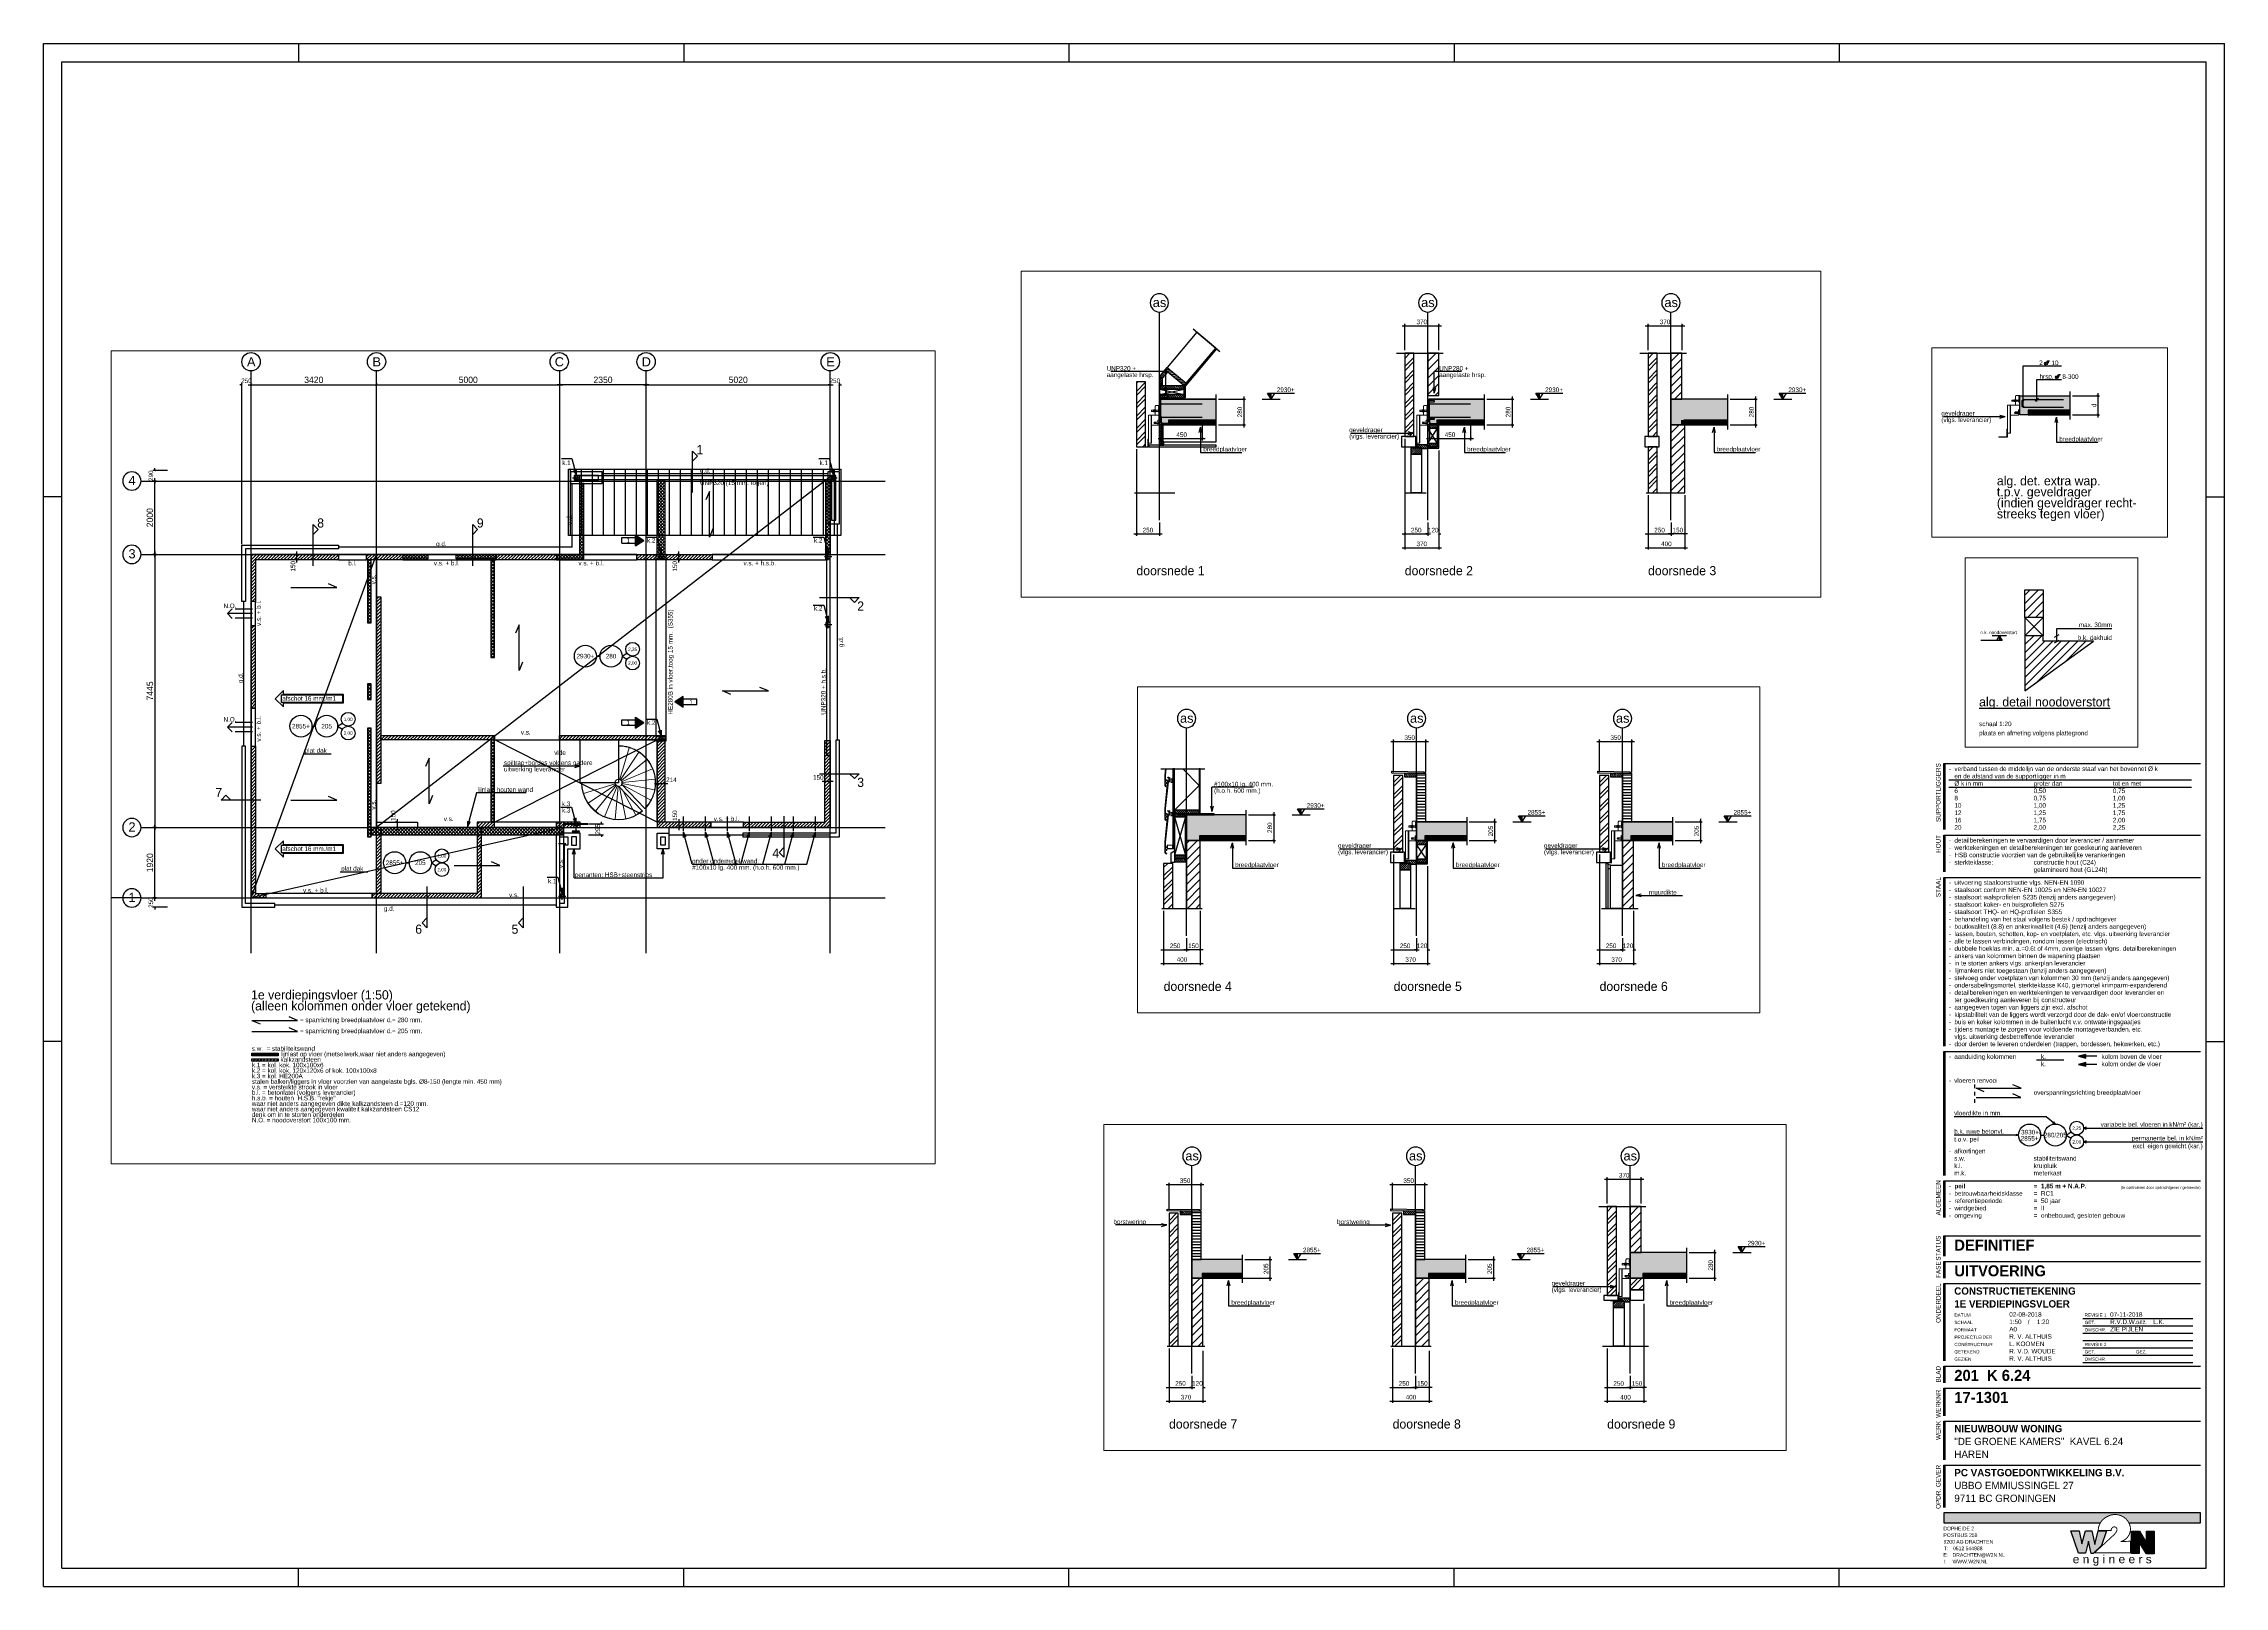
# Paper-space layout 'U-201' of a CAD drawing. Header units: millimetres. Extents: x -6 to 1183, y -11 to 830.
# The model-space entities are those that its viewports show. They can reach past a viewport. Long polylines and large blocks are cut down to what shows.
import ezdxf
from ezdxf.enums import TextEntityAlignment as Align

# ---------------------------------------------------------------- set-up
doc = ezdxf.new("R2010")
doc.units = ezdxf.units.MM
for name, pattern in [('B0703', [234.350002, 156.25, -78.100002]), ('CENTER', [36, 24, -3, 6, -3]), ('DASH', [15, 12, -3]), ('DASHDOT', [18.5, 12, -3, 0.5, -3])]:
    doc.linetypes.add(name, pattern=pattern)
for name, color, linetype in [('10', 9, 'DASH'), ('100', 6, 'Continuous'), ('13', 7, 'Continuous'), ('18', 1, 'Continuous'), ('25', 2, 'Continuous'), ('35', 3, 'Continuous'), ('50', 4, 'Continuous'), ('50 A', 4, 'DASHDOT'), ('BETON - 13', 7, 'Continuous'), ('BETON - 25', 2, 'Continuous'), ('BETON - 50', 4, 'Continuous'), ('DIMENSION', 1, 'Continuous'), ('dun', 252, 'Continuous'), ('HATCH', 9, 'Continuous'), ('HATCH-beton', 254, 'Continuous'), ('HATCH-details', 9, 'Continuous'), ('PAAL', 3, 'Continuous'), ('SETUP', 7, 'Continuous'), ('STAAL-13', 7, 'Continuous'), ('STAAL-25', 2, 'Continuous'), ('STAAL-hartlijnen', 8, 'DASHDOT'), ('STAAL-kolommen', 2, 'Continuous'), ('STRAMIEN', 11, 'CENTER'), ('T18', 1, 'Continuous'), ('T25', 2, 'Continuous'), ('T50', 4, 'Continuous'), ('T70', 5, 'Continuous'), ('WAPENING - 35', 3, 'Continuous'), ('WAPENING - 50', 4, 'Continuous'), ('WAPENING - tekst', 2, 'Continuous'), ('WAPENING-aanwijs', 1, 'Continuous'), ('WAPENING-tekst', 2, 'Continuous')]:
    doc.layers.add(name, color=color, linetype=linetype)
doc.layers.add('HULPLIJNEN', color=220, linetype='Continuous', plot=False)
doc.layers.add('Vports', color=254, linetype='Continuous', plot=False)
doc.styles.add('LOGO', font='')
doc.styles.get("Standard").update_dxf_attribs({"font": ''})
doc.styles.add('STRAMIEN', font='arial.ttf')
doc.styles.add('style1', font='')
doc.styles.get('LOGO').set_extended_font_data('Century Gothic')
doc.styles.get('Standard').set_extended_font_data('Century Gothic')
doc.styles.get('style1').set_extended_font_data('Century Gothic', bold=True)
doc.dimstyles.new('1-20', dxfattribs={"dimscale": 20, "dimtxt": 2.5, "dimasz": 1.2, "dimexe": 1, "dimexo": 0, "dimgap": 0.8, "dimtad": 1, "dimdec": 0, "dimzin": 12, "dimdsep": 46, "dimtxsty": 'Standard', "dimblk1": 'ARCHTICK', "dimblk2": 'ARCHTICK', "dimsah": 1, "dimcen": 0.09, "dimdle": 1.5, "dimclrd": 256, "dimclre": 254, "dimclrt": 2, "dimadec": 0, "dimazin": 0, "dimtfac": 1, "dimtdec": 0, "dimtix": 1, "dimtofl": 0, "dimtmove": 2, "dimatfit": 3, "dimldrblk": 'ARCHTICK', "dimfxl": 1, "dimtolj": 1, "dimtzin": 0, "dimarcsym": 0})
doc.dimstyles.new('1-50', dxfattribs={"dimscale": 50, "dimtxt": 2.5, "dimasz": 1.2, "dimexe": 1, "dimexo": 0, "dimgap": 0.8, "dimtad": 1, "dimdec": 0, "dimzin": 12, "dimdsep": 46, "dimtxsty": 'Standard', "dimblk1": 'ARCHTICK', "dimblk2": 'ARCHTICK', "dimsah": 1, "dimcen": 0.09, "dimdle": 1.5, "dimclrd": 256, "dimclre": 254, "dimclrt": 2, "dimadec": 0, "dimazin": 0, "dimtfac": 1, "dimtdec": 0, "dimtix": 1, "dimtofl": 0, "dimtmove": 2, "dimatfit": 3, "dimldrblk": 'ARCHTICK', "dimfxl": 1, "dimtolj": 1, "dimtzin": 0, "dimarcsym": 0})
doc.dimstyles.new('1-50 stramien', dxfattribs={"dimscale": 50, "dimtxt": 3.5, "dimasz": 1.2, "dimexe": 1, "dimexo": 0, "dimgap": 0.8, "dimtad": 1, "dimdec": 0, "dimzin": 12, "dimdsep": 46, "dimtxsty": 'Standard', "dimblk1": 'ARCHTICK', "dimblk2": 'ARCHTICK', "dimsah": 1, "dimcen": 0.09, "dimdle": 1.5, "dimclrd": 256, "dimclre": 254, "dimclrt": 3, "dimadec": 0, "dimazin": 0, "dimtfac": 1, "dimtdec": 0, "dimtix": 1, "dimtofl": 0, "dimtmove": 2, "dimatfit": 3, "dimldrblk": 'ARCHTICK', "dimfxl": 1, "dimtolj": 1, "dimtzin": 0, "dimarcsym": 0})
pattern_1 = [(45, (172690, 348494.125), (2, -3e-16), [])]
pattern_2 = [(45, (-235.7203, -58.2177), (-2.245064, 2.245064), [])]

# ---------------------------------------------------------------- blocks, each defined once
blk = doc.blocks.new('Renvooi opdrachtgever')
at = {"layer": '13'}
for points in [[(0, 3), (0, 26)], [(0.75, 3), (0.75, 26)]]:
    blk.add_lwpolyline(points, dxfattribs=at)
at = {"layer": '25'}
blk.add_lwpolyline([(0, 26), (140, 26)], dxfattribs=at)
at = {"layer": 'T25'}
blk.add_text('OPDR. GEVER', height=2.5, rotation=90, dxfattribs=at).set_placement((-1, 26.2), align=Align.BOTTOM_RIGHT)
at = {"layer": 'T50', "style": 'style1'}
blk.add_attdef('OPDRACHTGEVER001', text='', height=4, dxfattribs=at).set_placement((5.75, 24), align=Align.TOP_LEFT)
at = {"layer": 'T50'}
for tag, p in [('OPDRACHTGEVER002', (5.75, 17)), ('OPDRACHTGEVER003', (5.75, 10))]:
    blk.add_attdef(tag, text='', height=4, dxfattribs=at).set_placement(p, align=Align.TOP_LEFT)
blk = doc.blocks.new('Renvooi werk')
at = {"layer": '13'}
for points in [[(0, 3), (0, 24)], [(0.75, 3), (0.75, 24)]]:
    blk.add_lwpolyline(points, dxfattribs=at)
at = {"layer": '25'}
blk.add_lwpolyline([(0, 24), (140, 24)], dxfattribs=at)
at = {"layer": 'T25'}
blk.add_text('WERK', height=2.5, rotation=90, dxfattribs=at).set_placement((-1, 24.15), align=Align.BOTTOM_RIGHT)
at = {"layer": 'T50', "style": 'style1'}
blk.add_attdef('WERK001', text='', height=4, dxfattribs=at).set_placement((5.75, 22), align=Align.TOP_LEFT)
at = {"layer": 'T50'}
for tag, p in [('WERK002', (5.75, 15)), ('WERK003', (5.75, 8))]:
    blk.add_attdef(tag, text='', height=4, dxfattribs=at).set_placement(p, align=Align.TOP_LEFT)
blk = doc.blocks.new('Renvooi werknummer')
at = {"layer": '13'}
for points in [[(0, 3), (0, 18)], [(0.75, 3), (0.75, 18)]]:
    blk.add_lwpolyline(points, dxfattribs=at)
at = {"layer": '25'}
blk.add_lwpolyline([(0, 18), (140, 18)], dxfattribs=at)
at = {"layer": 'T25'}
blk.add_text('WERKNR.', height=2.5, rotation=90, dxfattribs=at).set_placement((-1, 18.15), align=Align.BOTTOM_RIGHT)
at = {"layer": 'T70', "style": 'style1'}
blk.add_attdef('WERKNUMMER001', text='', height=6, dxfattribs=at).set_placement((5.75, 16), align=Align.TOP_LEFT)
blk = doc.blocks.new('Renvooi blad')
at = {"layer": '13'}
for points in [[(0, 3), (0, 12)], [(0.75, 3), (0.75, 12)]]:
    blk.add_lwpolyline(points, dxfattribs=at)
at = {"layer": '25'}
blk.add_lwpolyline([(0, 12), (140, 12)], dxfattribs=at)
at = {"layer": 'T25'}
blk.add_text('BLAD', height=2.5, rotation=90, dxfattribs=at).set_placement((-1, 12.15), align=Align.BOTTOM_RIGHT)
at = {"layer": 'T70', "style": 'style1'}
blk.add_attdef('BLAD001', text='', height=6, dxfattribs=at).set_placement((5.75, 10), align=Align.TOP_LEFT)
blk = doc.blocks.new('Renvooi fase')
at = {"layer": '13'}
for points in [[(0, 3), (0, 12)], [(0.75, 3), (0.75, 12)]]:
    blk.add_lwpolyline(points, dxfattribs=at)
at = {"layer": '25'}
blk.add_lwpolyline([(0, 12), (140, 12)], dxfattribs=at)
at = {"layer": 'T25'}
blk.add_text('FASE', height=2.5, rotation=90, dxfattribs=at).set_placement((-1, 12.15), align=Align.BOTTOM_RIGHT)
at = {"layer": 'T70', "style": 'style1'}
blk.add_attdef('FASE001', text='', height=6, dxfattribs=at).set_placement((5.75, 10), align=Align.TOP_LEFT)
blk = doc.blocks.new('Renvooi status')
at = {"layer": '13'}
for points in [[(0, 3), (0, 14)], [(0.75, 3), (0.75, 14)]]:
    blk.add_lwpolyline(points, dxfattribs=at)
at = {"layer": '25'}
blk.add_lwpolyline([(0, 14), (140, 14)], dxfattribs=at)
at = {"layer": 'T25'}
blk.add_text('STATUS', height=2.5, rotation=90, dxfattribs=at).set_placement((-1, 14.15), align=Align.BOTTOM_RIGHT)
at = {"layer": 'T70', "style": 'style1'}
blk.add_attdef('STATUS001', text='', height=6, dxfattribs=at).set_placement((5.75, 12), align=Align.TOP_LEFT)
blk = doc.blocks.new('Renvooi onderdeel')
at = {"layer": '13'}
for points in [[(0, 3), (0, 45)], [(0.8, 3), (0.8, 45)]]:
    blk.add_lwpolyline(points, dxfattribs=at)
at = {"layer": '25'}
blk.add_lwpolyline([(0, 45), (140, 45)], dxfattribs=at)
at = {"layer": 'dun', "color": 254}
for points in [[(75.8, 26), (135.8, 26)], [(75.8, 22), (135.8, 22)], [(75.8, 18), (135.8, 18)], [(75.8, 14), (135.8, 14)], [(75.8, 10), (135.8, 10)], [(75.8, 6), (135.8, 6)], [(75.8, 2), (135.8, 2)]]:
    blk.add_lwpolyline(points, dxfattribs=at)
at = {"layer": 'T18'}
for s, p in [('DATUM', (5.8, 26.4)), ('SCHAAL', (5.8, 22.4)), ('REVISIE 1', (76.8, 26.4)), ('GET.', (76.8, 22.4)), ('GEZ.', (104.8, 22.4)), ('FORMAAT', (5.8, 18.4)), ('PROJECTLEIDER', (5.8, 14.4)), ('CONSTRUCTEUR', (5.8, 10.4)), ('OMSCHR.', (76.8, 18.4)), ('REVISIE 2', (76.8, 10.4)), ('GETEKEND', (5.8, 6.4)), ('GEZIEN', (5.8, 2.4)), ('GET.', (76.8, 6.4)), ('OMSCHR.', (76.8, 2.4)), ('GEZ.', (104.8, 6.4))]:
    blk.add_text(s, height=1.8, dxfattribs=at).set_placement(p, align=Align.BOTTOM_LEFT)
at = {"layer": 'T25'}
blk.add_text('ONDERDEEL', height=2.5, rotation=90, dxfattribs=at).set_placement((-1, 45.1), align=Align.BOTTOM_RIGHT)
blk.add_text('/', height=2.5, dxfattribs=at).set_placement((45.8, 22.2), align=Align.BOTTOM_LEFT)
for tag, p in [('SCHAAL001', (35.8, 22.2)), ('DATUM001', (35.8, 26.2)), ('SCHAAL002', (50.8, 22.2)), ('GET002', (90.8, 22.2)), ('GEZ002', (114.2, 22.2)), ('DATUM002', (114.2, 26.2)), ('CONSTRUCTEUR001', (35.8, 10.2)), ('FORMAAT001', (35.8, 18.2)), ('PROJECTLEIDER001', (35.8, 14.2)), ('OMSCHRIJVING002', (90.8, 18.2)), ('GET001', (35.8, 6.2)), ('GEZ001', (35.8, 2.2)), ('GET003', (90.8, 6.2)), ('OMSCHRIJVING003', (90.8, 2.2)), ('GEZ003', (114.2, 6.2))]:
    blk.add_attdef(tag, text='', height=2.5, dxfattribs=at).set_placement(p, align=Align.BOTTOM_LEFT)
at = {"layer": 'T25', "style": 'style1'}
blk.add_attdef('DATUM003', text='', height=2.5, dxfattribs=at).set_placement((114.2, 10.2), align=Align.BOTTOM_LEFT)
at = {"layer": 'T50', "style": 'style1'}
for tag, p in [('ONDERDEEL001', (5.8, 43)), ('ONDERDEEL002', (5.8, 36))]:
    blk.add_attdef(tag, text='', height=4, dxfattribs=at).set_placement(p, align=Align.TOP_LEFT)
blk = doc.blocks.new('Renvooi gegevens w2n')
at = {"layer": 'HATCH'}
h = blk.add_hatch(color=94, dxfattribs=at)
h.dxf.hatch_style = 1
h.paths.add_polyline_path([(-143, 30), (-143, 24.7), (-57.6, 24.7, -0.152402), (-53.7, 28.1, -0.412965), (-42.2, 24.7), (-3, 24.7), (-3, 30)])
at = {"layer": 'SETUP'}
for points in [[(-62.3, 20.2), (-65.8, 20.2), (-67.7, 13.1), (-69.2, 20.2), (-73.9, 20.2), (-69.6, 8), (-65.8, 8), (-64.1, 14.6), (-62.6, 7.9), (-61.5, 7.9), (-57, 12.2), (-54.2, 20.2), (-58.8, 20.2), (-60.6, 12.9)], [(-32.4, 7.8), (-28.2, 7.8), (-28.2, 20.1), (-32.4, 20.1), (-32.4, 13.5), (-36.3, 20.1), (-40.7, 20.1), (-40.7, 7.9), (-36.4, 7.9), (-36.4, 14)]]:
    blk.add_hatch(color=164, dxfattribs=at).paths.add_polyline_path(points)
at = {"layer": 'HULPLIJNEN'}
blk.add_lwpolyline([(-42.2, 24.7), (-3, 24.7), (-3, 30), (-143, 30), (-143, 24.7), (-57.6, 24.7)], dxfattribs=at)
at = {"layer": 'SETUP', "color": 94, "const_width": 0.506}
blk.add_lwpolyline([(-51.7, 20.5, -0.370262), (-50.3, 22.4, -0.627488), (-48.7, 20.3, -0.105777), (-50.1, 18.2), (-60.9, 8.2), (-41.3, 8.2), (-41.3, 14.6), (-46.5, 14.4, 0.433577), (-41.6, 23.6, 0.456991), (-53.7, 28.1, 0.288818), (-58.8, 20.5)], format="xyb", dxfattribs=at)
at = {"layer": 'SETUP', "color": 164}
blk.add_lwpolyline([(-73.7, 20.2), (-69.2, 20.2), (-67.7, 13.1), (-65.8, 20.2), (-62.3, 20.2), (-60.6, 12.9), (-58.8, 20.2), (-54.2, 20.2), (-57, 12.2), (-61.5, 7.9), (-62.6, 7.9), (-64.1, 14.6), (-65.8, 8), (-69.6, 8)], close=True, dxfattribs=at)
at = {"layer": 'SETUP', "color": 94, "const_width": 0.506}
blk.add_lwpolyline([(-59, 20.5), (-51.5, 20.5)], dxfattribs=at)
at = {"layer": 'SETUP', "color": 164}
blk.add_lwpolyline([(-28.2, 20.1), (-28.2, 7.8), (-32.4, 7.8), (-36.4, 14), (-36.4, 7.9), (-40.7, 7.9), (-40.7, 20.1), (-36.3, 20.1), (-32.4, 13.5), (-32.4, 20.1), (-28.2, 20.1)], dxfattribs=at)
at = {"layer": 'SETUP', "color": 164, "style": 'LOGO', "width": 1.1}
blk.add_text('e n g i n e e r s', height=4.428, dxfattribs=at).set_placement((-72.7, 2.6))
at = {"layer": 'T18'}
for s, p in [('DOPHEIDE 2', (-143.2, 19.9)), ('POSTBUS 258', (-143.2, 16.3)), ('9200 AG DRACHTEN', (-143.1, 12.7)), ('E:', (-143.2, 5.5)), ('I:', (-143.2, 1.9)), ('T:', (-143, 9.1)), ('WWW.W2N.NL', (-138.2, 1.9)), ('DRACHTEN@W2N.NL', (-138.2, 5.5)), ('0512 544888', (-138, 9.1))]:
    blk.add_text(s, height=2, dxfattribs=at).set_placement(p, align=Align.BOTTOM_LEFT)
blk = doc.blocks.new('kadera0')
at = {"layer": 'SETUP', "linetype": 'Continuous'}
for p, q in [((-1179, -10), (-1179, 831)), ((-1179, 831), (10, 831)), ((10, -10), (10, 831)), ((-1179, -10), (10, -10))]:
    blk.add_line(p, q, dxfattribs=at)
at = {"layer": 'SETUP', "color": 4, "linetype": 'Continuous'}
for p, q in [((-1169, 0), (-1169, 821)), ((-1169, 821), (0, 821)), ((0, 0), (0, 821)), ((-1169, 0), (0, 0))]:
    blk.add_line(p, q, dxfattribs=at)
at = {"layer": 'SETUP', "color": 2, "linetype": 'Continuous'}
for p, q in [((-1040, 831), (-1040, 821)), ((-830, 831), (-830, 821)), ((-620, 831), (-620, 821)), ((-620, 831), (-620, 821)), ((-410, 831), (-410, 821)), ((-410, 831), (-410, 821)), ((-200, 831), (-200, 821)), ((-200, 831), (-200, 821)), ((-1169, 584), (-1179, 584)), ((0, 584), (10, 584)), ((-1169, 287), (-1179, 287)), ((-1169, 287), (-1179, 287)), ((0, 287), (10, 287)), ((0, 287), (10, 287)), ((-1040, -10), (-1040, 0)), ((-830, -10), (-830, 0)), ((-620, -10), (-620, 0)), ((-620, -10), (-620, 0)), ((-410, -10), (-410, 0)), ((-410, -10), (-410, 0)), ((-200, -10), (-200, 0)), ((-200, -10), (-200, 0))]:
    blk.add_line(p, q, dxfattribs=at)
blk = doc.blocks.new('Renvooi algemeen')
at = {"layer": '13'}
for points in [[(0, 10), (0, 30)], [(0.8, 10), (0.8, 30)]]:
    blk.add_lwpolyline(points, dxfattribs=at)
at = {"layer": '25'}
blk.add_lwpolyline([(0, 30), (140, 30)], dxfattribs=at)
at = {"layer": 'T18'}
blk.add_text('(te controleren door opdrachtgever / gemeente)', height=1.5, dxfattribs=at).set_placement((140, 25.2), align=Align.BOTTOM_RIGHT)
at = {"layer": 'T25'}
blk.add_text('ALGEMEEN', height=2.5, rotation=90, dxfattribs=at).set_placement((-1, 30.4), align=Align.BOTTOM_RIGHT)
for s, p in [('-', (2.8, 25.2)), ('betrouwbaarheidsklasse', (5.8, 21.2)), ('=', (49, 25.2)), ('-', (2.8, 21.2)), ('-', (2.8, 17.2)), ('-', (2.8, 13.2)), ('windgebied', (5.8, 13.2)), ('omgeving', (5.8, 9.2)), ('referentieperiode', (5.8, 17.2)), ('=', (49, 21.2)), ('=', (49, 17.2)), ('=', (49, 13.2)), ('-', (2.8, 9.2)), ('=', (49, 9.2))]:
    blk.add_text(s, height=2.5, dxfattribs=at).set_placement(p, align=Align.BOTTOM_LEFT)
at = {"layer": 'T25', "style": 'style1'}
blk.add_text('peil', height=2.5, dxfattribs=at).set_placement((5.8, 25.2), align=Align.BOTTOM_LEFT)
at = {"layer": 'T25'}
for tag, p in [('ALGEMEEN012', (53, 21.2)), ('ALGEMEEN013', (53, 17.2)), ('ALGEMEEN014', (53, 13.2)), ('ALGEMEEN015', (53, 9.2))]:
    blk.add_attdef(tag, text='', height=2.5, dxfattribs=at).set_placement(p, align=Align.BOTTOM_LEFT)
at = {"layer": 'T25', "style": 'style1'}
blk.add_attdef('ALGEMEEN011', text='', height=2.5, dxfattribs=at).set_placement((53, 25.2), align=Align.BOTTOM_LEFT)
blk = doc.blocks.new('Renvooi staal')
at = {"layer": '13'}
for points in [[(0, 3), (0, 95)], [(0.8, 3), (0.8, 95)]]:
    blk.add_lwpolyline(points, dxfattribs=at)
at = {"layer": '25'}
blk.add_lwpolyline([(0, 95), (140, 95)], dxfattribs=at)
at = {"layer": 'T25'}
blk.add_text('STAAL', height=2.5, rotation=90, dxfattribs=at).set_placement((-1, 95.1), align=Align.BOTTOM_RIGHT)
for s, p in [('-', (2.8, 90.2)), ('-', (2.8, 86.2)), ('-', (2.8, 82.2)), ('staalsoort conform NEN-EN 10025 en NEN-EN 10027', (5.8, 86.2)), ('staalsoort walsprofielen S235 (tenzij anders aangegeven)', (5.8, 82.2)), ('uitvoering staalconstructie vlgs. NEN-EN 1090', (5.8, 90.2)), ('-', (2.8, 78.2)), ('-', (2.8, 74.2)), ('-', (2.8, 70.2)), ('staalsoort koker- en buisprofielen S275', (5.8, 78.2)), ('staalsoort THQ- en HQ-profielen S355', (5.8, 74.2)), ('behandeling van het staal volgens bestek / opdrachtgever', (5.8, 70.2)), ('-', (2.8, 66.2)), ('-', (2.8, 62.2)), ('-', (2.8, 58.2)), ('alle te lassen verbindingen, rondom lassen (electrisch)', (5.8, 58.2)), ('boutkwaliteit (8.8) en ankerkwaliteit (4.6) (tenzij anders aangegeven)', (5.8, 66.2)), ('lassen, bouten, schotten, kop- en voetplaten, etc. vlgs. uitwerking leverancier', (5.8, 62.2)), ('-', (2.8, 54.2)), ('-', (2.8, 50.2)), ('-', (2.8, 46.2)), ('dubbele hoeklas min. a.=0.6t of 4mm, overige lassen vlgns. detailberekeningen', (5.8, 54.2)), ('ankers van kolommen binnen de wapening plaatsen', (5.8, 50.2)), ('in te storten ankers vlgs. ankerplan leverancier', (5.8, 46.2)), ('-', (2.8, 42.2)), ('-', (2.8, 38.2)), ('-', (2.8, 34.2)), ('stelvoeg onder voetplaten van kolommen 30 mm (tenzij anders aangegeven)', (5.8, 38.2)), ('ondersabelingsmortel, sterkteklasse K40, gietmortel krimparm-expanderend', (5.8, 34.2)), ('lijmankers niet toegestaan (tenzij anders aangegeven)', (5.8, 42.2)), ('-', (2.8, 30.2)), ('-', (2.8, 22.2)), ('ter goedkeuring aanleveren bij constructeur', (5.8, 26.2)), ('detailberekeningen en werktekeningen te vervaardigen door leverancier en', (5.8, 30.2)), ('aangegeven togen van liggers zijn excl. afschot', (5.8, 22.2)), ('-', (2.8, 18.2)), ('-', (2.8, 14.2)), ('-', (2.8, 10.2)), ('tijdens montage te zorgen voor voldoende montageverbanden, etc.', (5.8, 10.2)), ('kipstabiliteit van de liggers wordt verzorgd door de dak- en/of vloerconstructie', (5.8, 18.2)), ('buis en koker kolommen in de buitenlucht v.v. ontwateringsgaatjes', (5.8, 14.2)), ('-', (2.8, 2.2)), ('vlgs. uitwerking desbetreffende leverancier', (5.8, 6.2)), ('door derden te leveren onderdelen (trappen, bordessen, hekwerken, etc.) ', (5.8, 2.2))]:
    blk.add_text(s, height=2.5, dxfattribs=at).set_placement(p, align=Align.BOTTOM_LEFT)
blk = doc.blocks.new('A$C78A526F8')
at = {"layer": '13'}
for p, q in [((0, 0), (1250, 0)), ((228, -96), (0, 0)), ((1250, 0), (1022, 96))]:
    blk.add_line(p, q, dxfattribs=at)
blk = doc.blocks.new('A$C098866C4')
at = {"layer": '13'}
for p, q in [((-24.5, 0), (0, 0)), ((0, 0), (-4.5, 1.9))]:
    blk.add_line(p, q, dxfattribs=at)
blk = doc.blocks.new('Renvooi hout')
at = {"layer": '13'}
for points in [[(0, 3), (0, 23)], [(0.8, 3), (0.8, 23)]]:
    blk.add_lwpolyline(points, dxfattribs=at)
at = {"layer": '25'}
blk.add_lwpolyline([(0, 23), (140, 23)], dxfattribs=at)
at = {"layer": 'T25'}
blk.add_text('HOUT', height=2.5, rotation=90, dxfattribs=at).set_placement((-1, 23.1), align=Align.BOTTOM_RIGHT)
for s, p in [('-', (2.8, 18.2)), ('-', (2.8, 14.2)), ('-', (2.8, 10.2)), ('werktekeningen en detailberekeningen ter goedkeuring aanleveren', (5.8, 14.2)), ('detailberekeningen te vervaardigen door leverancier / aannemer', (5.8, 18.2)), ('HSB constructie voorzien van de gebruikelijke verankeringen', (5.8, 10.2)), ('-', (2.8, 6.2)), ('sterkteklasse:', (5.8, 6.2)), ('constructie hout (C24)', (49, 6.2)), ('gelamineerd hout (GL24h)', (49, 2.2))]:
    blk.add_text(s, height=2.5, dxfattribs=at).set_placement(p, align=Align.BOTTOM_LEFT)
blk = doc.blocks.new('Renvooi supportliggers')
at = {"layer": '13'}
for points in [[(0, 3), (0, 39)], [(0.8, 3), (0.8, 39)], [(2.8, 30.2), (135, 30.2)], [(2.8, 26.2), (135, 26.2)]]:
    blk.add_lwpolyline(points, dxfattribs=at)
at = {"layer": '25'}
blk.add_lwpolyline([(0, 39), (140, 39)], dxfattribs=at)
at = {"layer": 'T25'}
blk.add_text('SUPPORTLIGGERS', height=2.5, rotation=90, dxfattribs=at).set_placement((-1, 39.2), align=Align.BOTTOM_RIGHT)
for s, p in [('-', (2.8, 34.2)), ('verband tussen de middelljn van de onderste staaf van het bovennet %%C k', (5.8, 34.2)), ('en de afstand van de supportligger in m', (5.8, 30.2)), ('%%C k in mm', (5.8, 26.2)), ('6', (5.8, 22.2)), ('groter dan', (49, 26.2)), ('0,50', (49, 22.2)), ('tot en met', (92.2, 26.2)), ('0,75', (92.2, 22.2)), ('8', (5.8, 18.2)), ('10', (5.8, 14.2)), ('12', (5.8, 10.2)), ('0,75', (49, 18.2)), ('1,00', (49, 14.2)), ('1,25', (49, 10.2)), ('1,00', (92.2, 18.2)), ('1,25', (92.2, 14.2)), ('1,75', (92.2, 10.2)), ('20', (5.8, 2.2)), ('16', (5.8, 6.2)), ('2,00', (49, 2.2)), ('1,75', (49, 6.2)), ('2,00', (92.2, 6.2)), ('2,25', (92.2, 2.2))]:
    blk.add_text(s, height=2.5, dxfattribs=at).set_placement(p, align=Align.BOTTOM_LEFT)
blk = doc.blocks.new('A$C2AC82359')
at = {"layer": '13'}
h = blk.add_hatch(color=256, dxfattribs=at)
h.dxf.hatch_style = 1
h.paths.add_polyline_path([(73.5, 68), (77.5, 68), (77.5, 69)])
h.paths.add_polyline_path([(77.5, 67), (77.5, 68), (73.5, 68)])
h = blk.add_hatch(color=256, dxfattribs=at)
h.dxf.hatch_style = 1
h.paths.add_polyline_path([(73.5, 63.5), (77.5, 63.5), (77.5, 64.5)])
h.paths.add_polyline_path([(77.5, 62.5), (77.5, 63.5), (73.5, 63.5)])
for points in [[(0, 3), (0, 70.5)], [(0.8, 3), (0.8, 70.5)], [(65.5, 65.8), (50.5, 65.8), (50.5, 65.8)], [(83.5, 68), (73.5, 68), (77.5, 67), (77.5, 69), (73.5, 68)], [(83.5, 63.5), (73.5, 63.5), (77.5, 62.5), (77.5, 64.5), (73.5, 63.5)], [(60.8, 31), (55.8, 35), (5.7, 35)], [(40.8, 25), (5.7, 25)], [(39.2, 25.5), (40.8, 25), (39.2, 24.5)], [(59.9, 32.3), (60.8, 31), (59.3, 31.6)], [(77.7, 29.3), (76.2, 28.8), (77.7, 28.3)], [(76.2, 28.8), (141.2, 28.8)], [(77.7, 21.8), (76.2, 21.3), (77.7, 20.8)], [(76.2, 21.3), (141.2, 21.3)]]:
    blk.add_lwpolyline(points, dxfattribs=at)
at = {"layer": '25'}
for points in [[(0, 70.5), (140, 70.5)], [(52.8, 25), (54.8, 25)], [(52.8, 25), (54.8, 25)], [(66.8, 25), (69.4, 26.7)], [(66.8, 25), (69.4, 23.3)]]:
    blk.add_lwpolyline(points, dxfattribs=at)
at = {"layer": '25', "color": 2, "linetype": 'Continuous'}
for centre, radius in [((46.8, 25), 6), ((46.8, 25), 6), ((60.8, 25), 6), ((60.8, 25), 6), ((72.5, 28.8), 3.75), ((72.5, 28.8), 3.75), ((72.5, 21.3), 3.75), ((72.5, 21.3), 3.75)]:
    blk.add_circle(centre, radius, dxfattribs=at)
at = {"layer": 'HULPLIJNEN'}
for points in [[(17, 50.5), (17, 52.5)], [(17, 46.5), (17, 48.5)], [(17, 42.5), (17, 44.5)]]:
    blk.add_lwpolyline(points, dxfattribs=at)
at = {"layer": '13', "xscale": 0.0196362528832284, "yscale": 0.0196362528832284, "zscale": 0.0196362528832284}
blk.add_blockref('A$C78A526F8', (17.6, 50.5), dxfattribs=at)
at = {"layer": '13'}
blk.add_blockref('A$C098866C4', (42.1, 45.5), dxfattribs=at)
at = {"layer": '25'}
for name, p in [('Renvooi supportliggers', (0, 188.5)), ('Renvooi hout', (0, 165.5))]:
    blk.add_blockref(name, p, dxfattribs=at)
at = {"layer": 'SETUP'}
blk.add_blockref('Renvooi staal', (0, 70.5), dxfattribs=at)
at = {"layer": 'SETUP', "color": 2}
blk.add_text('t.o.v. peil', height=2.5, dxfattribs=at).set_placement((5.7, 24, 0), align=Align.TOP_LEFT)
blk.add_text('b.k. ruwe betonvl.', height=2.5, dxfattribs=at).set_placement((5.7, 25, 0), align=Align.BOTTOM_LEFT)
at = {"layer": 'T18'}
for s, p in [('2,25', (72.5, 28.8)), ('2,00', (72.5, 21.3))]:
    blk.add_text(s, height=1.8, dxfattribs=at).set_placement(p, align=Align.MIDDLE_CENTER)
at = {"layer": 'T25'}
for s, p in [('-', (2.8, 65.8)), ('aanduiding kolommen', (5.7, 65.8)), ('k.', (53, 65.8)), ('k.', (53, 61.8)), ('kolom boven de vloer', (86, 65.8)), ('kolom onder de vloer', (86, 61.8)), ('-', (2.8, 52.8)), ('vloeren renvooi', (5.7, 52.8)), ('overspanningsrichting breedplaatvloer', (49, 46.2)), ('-', (2.8, 14.3)), ('s.w.', (5.7, 10.3)), ('afkortingen', (5.7, 14.3)), ('stabiliteitswand', (49, 10.3)), ('k.l.', (5.7, 6.3)), ('m.k.', (5.7, 2.3)), ('kruipluik', (49, 6.3)), ('meterkast', (49, 2.3))]:
    blk.add_text(s, height=2.5, dxfattribs=at).set_placement(p, align=Align.BOTTOM_LEFT)
at = {"layer": 'T25', "extrusion": (-9.37056e-06, 1.38336e-05, 1)}
blk.add_text('vloerdikte in mm.', height=2.5, dxfattribs=at).set_placement((5.7, 35, 0), align=Align.BOTTOM_LEFT)
at = {"layer": 'T25'}
for s, p in [('2855+', (46.8, 23.2)), ('3930+/', (47.5, 26.6)), ('280/205', (60.8, 25))]:
    blk.add_text(s, height=2.5, dxfattribs=at).set_placement(p, align=Align.MIDDLE_CENTER)
at = {"layer": 'T25', "extrusion": (-9.37056e-06, 1.38336e-05, 1)}
for s, p in [('variabele bel. vloeren in kN/m² (kar.)', (141.2, 28.8, 0)), ('permanente bel. in kN/m²', (141.2, 21.3, 0))]:
    blk.add_text(s, height=2.5, dxfattribs=at).set_placement(p, align=Align.BOTTOM_RIGHT)
blk.add_text('excl. eigen gewicht (kar.)', height=2.5, dxfattribs=at).set_placement((141.2, 20.3, 0), align=Align.TOP_RIGHT)
blk = doc.blocks.new('revisiepijl')
at = {"layer": '18'}
blk.add_hatch(color=256, dxfattribs=at).paths.add_polyline_path([(0, 3), (0, -3), (4.5, 0)])
for p, q in [((-7.5, 1.5), (0, 1.5)), ((-7.5, -1.5), (-7.5, 1.5)), ((0, 3), (4.5, 0)), ((0, -3), (0, 3)), ((0, -3), (4.5, 0)), ((-7.5, -1.5), (0, -1.5))]:
    blk.add_line(p, q, dxfattribs=at)
at = {"layer": 'T25'}
blk.add_attdef('REV', text='', height=2.5, dxfattribs=at).set_placement((-4, -1.3), align=Align.CENTER)
blk = doc.blocks.new('STRAMIEN')
at = {"layer": '25'}
blk.add_circle((0, 6), 6, dxfattribs=at)
at = {"layer": 'T50', "style": 'STRAMIEN'}
blk.add_attdef('TAG01', text='', height=5, dxfattribs=at).set_placement((0, 6), align=Align.MIDDLE_CENTER)
blk = doc.blocks.new('_ARCHTICK')
at = {"color": 0, "linetype": 'ByBlock', "const_width": 0.15}
blk.add_lwpolyline([(-0.5, -0.5), (0.5, 0.5)], dxfattribs=at)
blk = doc.blocks.new('*D29')
at = {"layer": 'Defpoints', "color": 0, "transparency": 16777216}
for p in [(0, 13945), (3420, 13995), (3420, 13945)]:
    blk.add_point(p, dxfattribs=at)
at = {"layer": 'DIMENSION', "color": 254, "lineweight": -2, "transparency": 16777216}
for p, q in [((0, 13945), (0, 14045)), ((3420, 13945), (3420, 14045))]:
    blk.add_line(p, q, dxfattribs=at)
at = {"layer": 'DIMENSION', "lineweight": -2, "transparency": 16777216}
blk.add_line((-75, 13995), (3495, 13995), dxfattribs=at)
at = {"layer": 'DIMENSION', "lineweight": -2, "transparency": 16777216, "xscale": 59.99999999999995, "yscale": 59.99999999999995, "zscale": 59.99999999999995, "rotation": 180}
blk.add_blockref('_ARCHTICK', (0, 13995), dxfattribs=at)
at = {"layer": 'DIMENSION', "lineweight": -2, "transparency": 16777216, "xscale": 59.99999999999995, "yscale": 59.99999999999995, "zscale": 59.99999999999995}
blk.add_blockref('_ARCHTICK', (3420, 13995), dxfattribs=at)
at = {"layer": 'DIMENSION', "color": 3, "transparency": 16777216, "insert": (1710, 14127), "char_height": 175, "attachment_point": 5}
blk.add_mtext('\\A1;3420', dxfattribs=at)
blk = doc.blocks.new('*D30')
at = {"layer": 'Defpoints', "color": 0, "transparency": 16777216}
for p in [(3420, 13945), (8420, 13995), (8420, 13945)]:
    blk.add_point(p, dxfattribs=at)
at = {"layer": 'DIMENSION', "color": 254, "lineweight": -2, "transparency": 16777216}
for p, q in [((3420, 13945), (3420, 14045)), ((8420, 13945), (8420, 14045))]:
    blk.add_line(p, q, dxfattribs=at)
at = {"layer": 'DIMENSION', "lineweight": -2, "transparency": 16777216}
blk.add_line((3345, 13995), (8495, 13995), dxfattribs=at)
at = {"layer": 'DIMENSION', "lineweight": -2, "transparency": 16777216, "xscale": 59.99999999999995, "yscale": 59.99999999999995, "zscale": 59.99999999999995, "rotation": 180}
blk.add_blockref('_ARCHTICK', (3420, 13995), dxfattribs=at)
at = {"layer": 'DIMENSION', "lineweight": -2, "transparency": 16777216, "xscale": 59.99999999999995, "yscale": 59.99999999999995, "zscale": 59.99999999999995}
blk.add_blockref('_ARCHTICK', (8420, 13995), dxfattribs=at)
at = {"layer": 'DIMENSION', "color": 3, "transparency": 16777216, "insert": (5920, 14127), "char_height": 175, "attachment_point": 5}
blk.add_mtext('\\A1;5000', dxfattribs=at)
blk = doc.blocks.new('*D31')
at = {"layer": 'Defpoints', "color": 0, "transparency": 16777216}
for p in [(8420, 13995), (8420, 13945), (10770, 13945)]:
    blk.add_point(p, dxfattribs=at)
at = {"layer": 'DIMENSION', "color": 254, "lineweight": -2, "transparency": 16777216}
for p, q in [((8420, 13945), (8420, 14045)), ((10770, 13945), (10770, 14045))]:
    blk.add_line(p, q, dxfattribs=at)
at = {"layer": 'DIMENSION', "lineweight": -2, "transparency": 16777216}
blk.add_line((10845, 13995), (8345, 13995), dxfattribs=at)
at = {"layer": 'DIMENSION', "lineweight": -2, "transparency": 16777216, "xscale": 59.99999999999995, "yscale": 59.99999999999995, "zscale": 59.99999999999995, "rotation": 180}
blk.add_blockref('_ARCHTICK', (8420, 13995), dxfattribs=at)
at = {"layer": 'DIMENSION', "lineweight": -2, "transparency": 16777216, "xscale": 59.99999999999995, "yscale": 59.99999999999995, "zscale": 59.99999999999995}
blk.add_blockref('_ARCHTICK', (10770, 13995), dxfattribs=at)
at = {"layer": 'DIMENSION', "color": 3, "transparency": 16777216, "insert": (9595, 14127), "char_height": 175, "attachment_point": 5}
blk.add_mtext('\\A1;2350', dxfattribs=at)
blk = doc.blocks.new('*D25')
at = {"layer": 'Defpoints', "color": 0, "transparency": 16777216}
for p in [(-2625, 1925), (-2575, 1925), (-2575, 5)]:
    blk.add_point(p, dxfattribs=at)
at = {"layer": 'DIMENSION', "color": 254, "lineweight": -2, "transparency": 16777216}
for p, q in [((-2575, 1925), (-2675, 1925)), ((-2575, 5), (-2675, 5))]:
    blk.add_line(p, q, dxfattribs=at)
at = {"layer": 'DIMENSION', "lineweight": -2, "transparency": 16777216}
blk.add_line((-2625, -70), (-2625, 2000), dxfattribs=at)
at = {"layer": 'DIMENSION', "lineweight": -2, "transparency": 16777216, "xscale": 59.99999999999995, "yscale": 59.99999999999995, "zscale": 59.99999999999995}
for p, rotation in [((-2625, 1925), 90), ((-2625, 5), 270)]:
    blk.add_blockref('_ARCHTICK', p, dxfattribs=dict(at, rotation=rotation))
at = {"layer": 'DIMENSION', "color": 3, "transparency": 16777216, "insert": (-2757, 965), "char_height": 175, "attachment_point": 5, "rotation": 90}
blk.add_mtext('\\A1;1920', dxfattribs=at)
blk = doc.blocks.new('*D26')
at = {"layer": 'Defpoints', "color": 0, "transparency": 16777216}
for p in [(-2575, 9370), (-2625, 1925), (-2575, 1925)]:
    blk.add_point(p, dxfattribs=at)
at = {"layer": 'DIMENSION', "color": 254, "lineweight": -2, "transparency": 16777216}
for p, q in [((-2575, 9370), (-2675, 9370)), ((-2575, 1925), (-2675, 1925))]:
    blk.add_line(p, q, dxfattribs=at)
at = {"layer": 'DIMENSION', "lineweight": -2, "transparency": 16777216}
blk.add_line((-2625, 9445), (-2625, 1850), dxfattribs=at)
at = {"layer": 'DIMENSION', "lineweight": -2, "transparency": 16777216, "xscale": 59.99999999999995, "yscale": 59.99999999999995, "zscale": 59.99999999999995}
for p, rotation in [((-2625, 9370), 90), ((-2625, 1925), 270)]:
    blk.add_blockref('_ARCHTICK', p, dxfattribs=dict(at, rotation=rotation))
at = {"layer": 'DIMENSION', "color": 3, "transparency": 16777216, "insert": (-2757, 5648), "char_height": 175, "attachment_point": 5, "rotation": 90}
blk.add_mtext('\\A1;7445', dxfattribs=at)
blk = doc.blocks.new('*D27')
at = {"layer": 'Defpoints', "color": 0, "transparency": 16777216}
for p in [(-2625, 11370), (-2575, 11370), (-2575, 9370)]:
    blk.add_point(p, dxfattribs=at)
at = {"layer": 'DIMENSION', "lineweight": -2, "transparency": 16777216}
blk.add_line((-2625, 9295), (-2625, 11445), dxfattribs=at)
at = {"layer": 'DIMENSION', "color": 254, "lineweight": -2, "transparency": 16777216}
for p, q in [((-2575, 11370), (-2675, 11370)), ((-2575, 9370), (-2675, 9370))]:
    blk.add_line(p, q, dxfattribs=at)
at = {"layer": 'DIMENSION', "lineweight": -2, "transparency": 16777216, "xscale": 59.99999999999995, "yscale": 59.99999999999995, "zscale": 59.99999999999995}
for p, rotation in [((-2625, 11370), 90), ((-2625, 9370), 270)]:
    blk.add_blockref('_ARCHTICK', p, dxfattribs=dict(at, rotation=rotation))
at = {"layer": 'DIMENSION', "color": 3, "transparency": 16777216, "insert": (-2757, 10370), "char_height": 175, "attachment_point": 5, "rotation": 90}
blk.add_mtext('\\A1;2000', dxfattribs=at)
blk = doc.blocks.new('*D28')
at = {"layer": 'Defpoints', "color": 0, "transparency": 16777216}
for p in [(10770, 13945), (15790, 13995), (15790, 13945)]:
    blk.add_point(p, dxfattribs=at)
at = {"layer": 'DIMENSION', "color": 254, "lineweight": -2, "transparency": 16777216}
for p, q in [((10770, 13945), (10770, 14045)), ((15790, 13945), (15790, 14045))]:
    blk.add_line(p, q, dxfattribs=at)
at = {"layer": 'DIMENSION', "lineweight": -2, "transparency": 16777216}
blk.add_line((10695, 13995), (15865, 13995), dxfattribs=at)
at = {"layer": 'DIMENSION', "lineweight": -2, "transparency": 16777216, "xscale": 59.99999999999995, "yscale": 59.99999999999995, "zscale": 59.99999999999995, "rotation": 180}
blk.add_blockref('_ARCHTICK', (10770, 13995), dxfattribs=at)
at = {"layer": 'DIMENSION', "lineweight": -2, "transparency": 16777216, "xscale": 59.99999999999995, "yscale": 59.99999999999995, "zscale": 59.99999999999995}
blk.add_blockref('_ARCHTICK', (15790, 13995), dxfattribs=at)
at = {"layer": 'DIMENSION', "color": 3, "transparency": 16777216, "insert": (13280, 14127), "char_height": 175, "attachment_point": 5}
blk.add_mtext('\\A1;5020', dxfattribs=at)
blk = doc.blocks.new('*D328')
at = {"layer": 'Defpoints', "color": 0, "transparency": 16777216}
for p in [(-58431, 93996), (-58056, 93996), (-58431, 93706)]:
    blk.add_point(p, dxfattribs=at)
at = {"layer": 'DIMENSION', "color": 254, "lineweight": -2, "transparency": 16777216}
for p, q in [((-58081, 93996), (-58481, 93996)), ((-58456, 93706), (-58481, 93706))]:
    blk.add_line(p, q, dxfattribs=at)
at = {"layer": 'DIMENSION', "lineweight": -2, "transparency": 16777216}
for p, q in [((-58431, 93996), (-58431, 94056)), ((-58431, 93706), (-58431, 93646))]:
    blk.add_line(p, q, dxfattribs=at)
at = {"layer": 'DIMENSION', "lineweight": -2, "transparency": 16777216, "xscale": 59.99999999999995, "yscale": 59.99999999999995, "zscale": 59.99999999999995}
for p, rotation in [((-58431, 93996), 270), ((-58431, 93706), 90)]:
    blk.add_blockref('_ARCHTICK', p, dxfattribs=dict(at, rotation=rotation))
at = {"layer": 'DIMENSION', "color": 2, "transparency": 16777216, "insert": (-58537, 93851), "char_height": 125, "attachment_point": 5, "rotation": 90}
blk.add_mtext('\\A1;290', dxfattribs=at)
blk = doc.blocks.new('*D329')
at = {"layer": 'Defpoints', "color": 0, "transparency": 16777216}
for p in [(-58431, 82341), (-58431, 82091), (-58056, 82091)]:
    blk.add_point(p, dxfattribs=at)
at = {"layer": 'DIMENSION', "lineweight": -2, "transparency": 16777216}
for p, q in [((-58431, 82341), (-58431, 82401)), ((-58431, 82091), (-58431, 82031))]:
    blk.add_line(p, q, dxfattribs=at)
at = {"layer": 'DIMENSION', "color": 254, "lineweight": -2, "transparency": 16777216}
for p, q in [((-58406, 82341), (-58381, 82341)), ((-58081, 82091), (-58481, 82091))]:
    blk.add_line(p, q, dxfattribs=at)
at = {"layer": 'DIMENSION', "lineweight": -2, "transparency": 16777216, "xscale": 59.99999999999995, "yscale": 59.99999999999995, "zscale": 59.99999999999995}
for p, rotation in [((-58431, 82341), 270), ((-58431, 82091), 90)]:
    blk.add_blockref('_ARCHTICK', p, dxfattribs=dict(at, rotation=rotation))
at = {"layer": 'DIMENSION', "color": 2, "transparency": 16777216, "insert": (-58537, 82216), "char_height": 125, "attachment_point": 5, "rotation": 90}
blk.add_mtext('\\A1;250', dxfattribs=at)
blk = doc.blocks.new('*D330')
at = {"layer": 'Defpoints', "color": 0, "transparency": 16777216}
for p in [(-40016, 96331), (-39766, 96331), (-39766, 93956)]:
    blk.add_point(p, dxfattribs=at)
at = {"layer": 'DIMENSION', "lineweight": -2, "transparency": 16777216}
for p, q in [((-40016, 96331), (-40076, 96331)), ((-39766, 96331), (-39706, 96331))]:
    blk.add_line(p, q, dxfattribs=at)
at = {"layer": 'DIMENSION', "color": 254, "lineweight": -2, "transparency": 16777216}
for p, q in [((-40016, 96356), (-40016, 96381)), ((-39766, 93981), (-39766, 96381))]:
    blk.add_line(p, q, dxfattribs=at)
at = {"layer": 'DIMENSION', "lineweight": -2, "transparency": 16777216, "xscale": 59.99999999999995, "yscale": 59.99999999999995, "zscale": 59.99999999999995}
blk.add_blockref('_ARCHTICK', (-40016, 96331), dxfattribs=at)
at = {"layer": 'DIMENSION', "lineweight": -2, "transparency": 16777216, "xscale": 59.99999999999995, "yscale": 59.99999999999995, "zscale": 59.99999999999995, "rotation": 180}
blk.add_blockref('_ARCHTICK', (-39766, 96331), dxfattribs=at)
at = {"layer": 'DIMENSION', "color": 2, "transparency": 16777216, "insert": (-39891, 96437), "char_height": 125, "attachment_point": 5}
blk.add_mtext('\\A1;250', dxfattribs=at)
blk = doc.blocks.new('*D331')
at = {"layer": 'Defpoints', "color": 0, "transparency": 16777216}
for p in [(-55806, 96331), (-55806, 96331), (-56056, 91956)]:
    blk.add_point(p, dxfattribs=at)
at = {"layer": 'DIMENSION', "lineweight": -2, "transparency": 16777216}
for p, q in [((-56056, 96331), (-56116, 96331)), ((-55806, 96331), (-55746, 96331))]:
    blk.add_line(p, q, dxfattribs=at)
at = {"layer": 'DIMENSION', "color": 254, "lineweight": -2, "transparency": 16777216}
for p, q in [((-56056, 91981), (-56056, 96381)), ((-55806, 96356), (-55806, 96381))]:
    blk.add_line(p, q, dxfattribs=at)
at = {"layer": 'DIMENSION', "lineweight": -2, "transparency": 16777216, "xscale": 59.99999999999995, "yscale": 59.99999999999995, "zscale": 59.99999999999995}
blk.add_blockref('_ARCHTICK', (-56056, 96331), dxfattribs=at)
at = {"layer": 'DIMENSION', "lineweight": -2, "transparency": 16777216, "xscale": 59.99999999999995, "yscale": 59.99999999999995, "zscale": 59.99999999999995, "rotation": 180}
blk.add_blockref('_ARCHTICK', (-55806, 96331), dxfattribs=at)
at = {"layer": 'DIMENSION', "color": 2, "transparency": 16777216, "insert": (-55931, 96437), "char_height": 125, "attachment_point": 5}
blk.add_mtext('\\A1;250', dxfattribs=at)
blk = doc.blocks.new('A$C57F30616')
at = {"layer": '25'}
for points in [[(6, 0), (8, 0)], [(6, 0), (8, 0)], [(20, 0), (22.61, 1.7)], [(20, 0), (22.61, -1.7)]]:
    blk.add_lwpolyline(points, dxfattribs=at)
at = {"layer": '25', "color": 2, "linetype": 'Continuous'}
for centre, radius in [((0, 0), 6), ((0, 0), 6), ((14, 0), 6), ((14, 0), 6), ((25.75, 3.75), 3.75), ((25.75, 3.75), 3.75), ((25.75, -3.75), 3.75), ((25.75, -3.75), 3.75)]:
    blk.add_circle(centre, radius, dxfattribs=at)
at = {"layer": 'T18'}
for tag, p in [('VBEL', (25.75, 3.75)), ('PBEL', (25.75, -3.75))]:
    blk.add_attdef(tag, text='', height=1.8, dxfattribs=at).set_placement(p, align=Align.MIDDLE_CENTER)
at = {"layer": 'T25'}
for tag, p in [('BKVL', (0, 0)), ('VLD', (14, 0))]:
    blk.add_attdef(tag, text='', height=2.5, dxfattribs=at).set_placement(p, align=Align.MIDDLE_CENTER)
blk = doc.blocks.new('A$C2E8A081B')
at = {"layer": '13'}
blk.add_lwpolyline([(-1250, 0), (1250, 0), (794, 193)], dxfattribs=at)
blk = doc.blocks.new('A$C3DAC4ED4')
at = {"layer": '35'}
for points in [[(15, 114), (-1616, 114), (-1616, 227), (-1843, 0), (-1616, -227), (-1616, -114), (15, -114)], [(-1682, -99), (0, -99), (0, 99), (-1682, 99)]]:
    blk.add_lwpolyline(points, close=True, dxfattribs=at)
at = {"layer": 'T25'}
blk.add_text('afschot 16 mm./m1', height=125, dxfattribs=at).set_placement((-1651, -55))
blk = doc.blocks.new('A$C05A036A6')
at = {"layer": 'T25'}
blk.add_text('v.s.', height=125, dxfattribs=at).set_placement((749, 25))
blk = doc.blocks.new('*U48')
at = {"color": 0, "linetype": 'Continuous'}
for points in [[(50, 41, 0.414214), (41, 50), (-41, 50, 0.414214), (-50, 41), (-50, -41, 0.414214), (-41, -50), (41, -50, 0.414214), (50, -41)], [(44, 41, 0.414214), (41, 44), (-41, 44, 0.414214), (-44, 41), (-44, -41, 0.414214), (-41, -44), (41, -44, 0.414214), (44, -41)]]:
    blk.add_lwpolyline(points, format="xyb", close=True, dxfattribs=at)
blk = doc.blocks.new('A$C680E42B6')
at = {"layer": '13'}
for p in [(145, 39), (145, -39)]:
    blk.add_line(p, (0, 0), dxfattribs=at)
blk = doc.blocks.new('A$C4C4F5EEC')
at = {"layer": '13'}
for p, q in [((-406, 520), (-119, 520)), ((-119, 520), (0, 75))]:
    blk.add_line(p, q, dxfattribs=at)
at = {"layer": 'STAAL-hartlijnen'}
for points in [[(-100, 0), (100, 0)], [(0, -100), (0, 100)]]:
    blk.add_lwpolyline(points, dxfattribs=at)
at = {"layer": 'DIMENSION', "xscale": -1, "rotation": 284.9999999999968}
blk.add_blockref('A$C680E42B6', (0, 75), dxfattribs=at)
at = {"layer": 'STAAL-25'}
blk.add_blockref('*U48', (0, 0), dxfattribs=at)
at = {"layer": 'T25'}
blk.add_text('k.1', height=125, dxfattribs=at).set_placement((-383, 345))
blk = doc.blocks.new('*U325')
at = {"color": 0, "linetype": 'Continuous'}
blk.add_lwpolyline([(3.25, 67, -0.41421356), (21.25, 85), (100, 85), (100, 95), (-100, 95), (-100, 85), (-21.25, 85, -0.41421356), (-3.25, 67), (-3.25, -67, -0.41421356), (-21.25, -85), (-100, -85), (-100, -95), (100, -95), (100, -85), (21.25, -85, -0.41421356), (3.25, -67)], format="xyb", close=True, dxfattribs=at)
blk = doc.blocks.new('A$C2F8D1A77')
at = {"layer": '13'}
for p, q in [((-406, 570), (-119, 570)), ((-119, 570), (0, 125))]:
    blk.add_line(p, q, dxfattribs=at)
at = {"layer": 'DIMENSION', "xscale": -1, "rotation": 284.9999999999968}
blk.add_blockref('A$C680E42B6', (0, 125), dxfattribs=at)
at = {"layer": 'STAAL-25'}
blk.add_blockref('*U325', (0, 0), dxfattribs=at)
at = {"layer": 'T25'}
blk.add_text('k.3', height=125, dxfattribs=at).set_placement((-383, 420))
blk = doc.blocks.new('*U50')
at = {"color": 0, "linetype": 'Continuous'}
for points in [[(60, 51, 0.414214), (51, 60), (-51, 60, 0.414214), (-60, 51), (-60, -51, 0.414214), (-51, -60), (51, -60, 0.414214), (60, -51)], [(54, 51, 0.414214), (51, 54), (-51, 54, 0.414214), (-54, 51), (-54, -51, 0.414214), (-51, -54), (51, -54, 0.414214), (54, -51)]]:
    blk.add_lwpolyline(points, format="xyb", close=True, dxfattribs=at)
blk = doc.blocks.new('A$C05283A32')
at = {"layer": '13'}
for p, q in [((-406, 530), (-119, 530)), ((-119, 530), (0, 85))]:
    blk.add_line(p, q, dxfattribs=at)
at = {"layer": 'STAAL-hartlijnen'}
for points in [[(-100, 0), (100, 0)], [(0, -100), (0, 100)]]:
    blk.add_lwpolyline(points, dxfattribs=at)
at = {"layer": 'DIMENSION', "xscale": -1, "rotation": 284.9999999999968}
blk.add_blockref('A$C680E42B6', (0, 85), dxfattribs=at)
at = {"layer": 'STAAL-25'}
blk.add_blockref('*U50', (0, 0), dxfattribs=at)
at = {"layer": 'T25'}
blk.add_text('k.2', height=125, dxfattribs=at).set_placement((-383, 380))
blk = doc.blocks.new('spanr')
for p, q in [((-12.5, 0), (-7.94, -1.93)), ((-12.5, 0), (12.5, 0)), ((12.5, 0), (7.94, 1.93))]:
    blk.add_line(p, q)
blk = doc.blocks.new('*D340')
at = {"layer": 'Defpoints', "color": 0, "transparency": 16777216}
for p in [(-54556, 91706), (-54556, 91706), (-54556, 91556)]:
    blk.add_point(p, dxfattribs=at)
at = {"layer": 'DIMENSION', "color": 254, "lineweight": -2, "transparency": 16777216}
for p, q in [((-54556, 91706), (-54606, 91706)), ((-54556, 91556), (-54606, 91556))]:
    blk.add_line(p, q, dxfattribs=at)
at = {"layer": 'DIMENSION', "lineweight": -2, "transparency": 16777216}
blk.add_line((-54556, 91481), (-54556, 91781), dxfattribs=at)
at = {"layer": 'DIMENSION', "lineweight": -2, "transparency": 16777216, "xscale": 59.99999999999995, "yscale": 59.99999999999995, "zscale": 59.99999999999995}
for p, rotation in [((-54556, 91706), 90), ((-54556, 91556), 270)]:
    blk.add_blockref('_ARCHTICK', p, dxfattribs=dict(at, rotation=rotation))
at = {"layer": 'DIMENSION', "color": 2, "transparency": 16777216, "insert": (-54662, 91381), "char_height": 125, "attachment_point": 5, "rotation": 90}
blk.add_mtext('\\A1;150', dxfattribs=at)
blk = doc.blocks.new('*D341')
at = {"layer": 'Defpoints', "color": 0, "transparency": 16777216}
for p in [(-51826, 84411), (-51826, 84261), (-51826, 84261)]:
    blk.add_point(p, dxfattribs=at)
at = {"layer": 'DIMENSION', "lineweight": -2, "transparency": 16777216}
blk.add_line((-51826, 84486), (-51826, 84186), dxfattribs=at)
at = {"layer": 'DIMENSION', "color": 254, "lineweight": -2, "transparency": 16777216}
for p, q in [((-51826, 84411), (-51876, 84411)), ((-51826, 84261), (-51876, 84261))]:
    blk.add_line(p, q, dxfattribs=at)
at = {"layer": 'DIMENSION', "lineweight": -2, "transparency": 16777216, "xscale": 59.99999999999995, "yscale": 59.99999999999995, "zscale": 59.99999999999995}
for p, rotation in [((-51826, 84411), 90), ((-51826, 84261), 270)]:
    blk.add_blockref('_ARCHTICK', p, dxfattribs=dict(at, rotation=rotation))
at = {"layer": 'DIMENSION', "color": 2, "transparency": 16777216, "insert": (-51932, 84586), "char_height": 125, "attachment_point": 5, "rotation": 90}
blk.add_mtext('\\A1;150', dxfattribs=at)
blk = doc.blocks.new('*D342')
at = {"layer": 'Defpoints', "color": 0, "transparency": 16777216}
for p in [(-44147, 91706), (-44147, 91706), (-44147, 91556)]:
    blk.add_point(p, dxfattribs=at)
at = {"layer": 'DIMENSION', "color": 254, "lineweight": -2, "transparency": 16777216}
for p, q in [((-44147, 91706), (-44197, 91706)), ((-44147, 91556), (-44197, 91556))]:
    blk.add_line(p, q, dxfattribs=at)
at = {"layer": 'DIMENSION', "lineweight": -2, "transparency": 16777216}
blk.add_line((-44147, 91481), (-44147, 91781), dxfattribs=at)
at = {"layer": 'DIMENSION', "lineweight": -2, "transparency": 16777216, "xscale": 59.99999999999995, "yscale": 59.99999999999995, "zscale": 59.99999999999995}
for p, rotation in [((-44147, 91706), 90), ((-44147, 91556), 270)]:
    blk.add_blockref('_ARCHTICK', p, dxfattribs=dict(at, rotation=rotation))
at = {"layer": 'DIMENSION', "color": 2, "transparency": 16777216, "insert": (-44253, 91381), "char_height": 125, "attachment_point": 5, "rotation": 90}
blk.add_mtext('\\A1;150', dxfattribs=at)
blk = doc.blocks.new('*D343')
at = {"layer": 'Defpoints', "color": 0, "transparency": 16777216}
for p in [(-44736, 85456), (-44736, 85456), (-44522, 85456)]:
    blk.add_point(p, dxfattribs=at)
at = {"layer": 'DIMENSION', "lineweight": -2, "transparency": 16777216}
blk.add_line((-44447, 85456), (-44811, 85456), dxfattribs=at)
at = {"layer": 'DIMENSION', "color": 254, "lineweight": -2, "transparency": 16777216}
for p, q in [((-44736, 85456), (-44736, 85506)), ((-44522, 85456), (-44522, 85506))]:
    blk.add_line(p, q, dxfattribs=at)
at = {"layer": 'DIMENSION', "lineweight": -2, "transparency": 16777216, "xscale": 59.99999999999995, "yscale": 59.99999999999995, "zscale": 59.99999999999995, "rotation": 180}
blk.add_blockref('_ARCHTICK', (-44736, 85456), dxfattribs=at)
at = {"layer": 'DIMENSION', "lineweight": -2, "transparency": 16777216, "xscale": 59.99999999999995, "yscale": 59.99999999999995, "zscale": 59.99999999999995}
blk.add_blockref('_ARCHTICK', (-44522, 85456), dxfattribs=at)
at = {"layer": 'DIMENSION', "color": 2, "transparency": 16777216, "insert": (-44347, 85562), "char_height": 125, "attachment_point": 5}
blk.add_mtext('\\A1;214', dxfattribs=at)
blk = doc.blocks.new('*D344')
at = {"layer": 'Defpoints', "color": 0, "transparency": 16777216}
for p in [(-65091, 132341), (-60111, 132341), (-58806, 82341)]:
    blk.add_point(p, dxfattribs=at)
at = {"layer": 'HULPLIJNEN', "color": 254, "lineweight": -2, "transparency": 16777216}
for p, q in [((-60136, 132341), (-65141, 132341)), ((-58831, 82341), (-65141, 82341))]:
    blk.add_line(p, q, dxfattribs=at)
at = {"layer": 'HULPLIJNEN', "lineweight": -2, "transparency": 16777216}
blk.add_line((-65091, 82266), (-65091, 132416), dxfattribs=at)
at = {"layer": 'HULPLIJNEN', "lineweight": -2, "transparency": 16777216, "xscale": 59.99999999999995, "yscale": 59.99999999999995, "zscale": 59.99999999999995}
for p, rotation in [((-65091, 132341), 90), ((-65091, 82341), 270)]:
    blk.add_blockref('_ARCHTICK', p, dxfattribs=dict(at, rotation=rotation))
at = {"layer": 'HULPLIJNEN', "color": 2, "transparency": 16777216, "insert": (-65196, 107341), "char_height": 125, "attachment_point": 5, "rotation": 90}
blk.add_mtext('\\A1;50000', dxfattribs=at)
blk = doc.blocks.new('A$C32FC61D5')
at = {"layer": '100'}
for p in [(-209, 131), (340, 0), (-209, -131)]:
    blk.add_line(p, (-340, 0), dxfattribs=at)
at = {"layer": '50'}
for p, q in [((340, 125), (-129, 125)), ((340, -125), (-129, -125))]:
    blk.add_line(p, q, dxfattribs=at)
at = {"layer": 'T25'}
blk.add_text('N.O.', height=125, dxfattribs=at).set_placement((-447, 150))
blk = doc.blocks.new('*D355')
at = {"layer": 'Defpoints', "color": 0, "transparency": 16777216}
for p in [(-46628, 84360), (-46249, 84360), (-46628, 84065)]:
    blk.add_point(p, dxfattribs=at)
at = {"layer": 'HULPLIJNEN', "lineweight": -2, "transparency": 16777216}
for p, q in [((-46249, 84360), (-46249, 84420)), ((-46249, 84065), (-46249, 84005))]:
    blk.add_line(p, q, dxfattribs=at)
at = {"layer": 'HULPLIJNEN', "color": 254, "lineweight": -2, "transparency": 16777216}
for p, q in [((-46603, 84360), (-46199, 84360)), ((-46603, 84065), (-46199, 84065))]:
    blk.add_line(p, q, dxfattribs=at)
at = {"layer": 'HULPLIJNEN', "lineweight": -2, "transparency": 16777216, "xscale": 59.99999999999995, "yscale": 59.99999999999995, "zscale": 59.99999999999995}
for p, rotation in [((-46249, 84360), 270), ((-46249, 84065), 90)]:
    blk.add_blockref('_ARCHTICK', p, dxfattribs=dict(at, rotation=rotation))
at = {"layer": 'HULPLIJNEN', "color": 2, "transparency": 16777216, "insert": (-46355, 84213), "char_height": 125, "attachment_point": 5, "rotation": 90}
blk.add_mtext('\\A1;295', dxfattribs=at)
blk = doc.blocks.new('hoogte')
at = {"layer": 'DIMENSION'}
blk.add_hatch(color=256, dxfattribs=at).paths.add_polyline_path([(1.81, 2.63), (0.21, 2.63), (0.21, 0)])
for p, q in [((1.81, 2.63), (-9.88, 2.63)), ((4.16, 0), (-3.74, 0)), ((0.21, 0), (-1.39, 2.63)), ((0.21, 0), (1.81, 2.63)), ((0.21, 0), (0.21, 2.63))]:
    blk.add_line(p, q, dxfattribs=at)
at = {"layer": 'DIMENSION', "color": 2}
blk.add_attdef('HOOGTE', (-9.82, 3.09), '', height=2, dxfattribs=at)
at = {"layer": 'DIMENSION', "color": 1}
blk.add_attdef('POSITIE', (-9.92, -2.78), '', height=1.8, dxfattribs=at)
blk = doc.blocks.new('*D367')
at = {"layer": 'Defpoints', "color": 0, "transparency": 16777216}
for p in [(-54854, 54080), (-54854, 53800), (-54579, 53800)]:
    blk.add_point(p, dxfattribs=at)
at = {"layer": 'DIMENSION', "color": 254, "lineweight": -2, "transparency": 16777216}
for p, q in [((-54854, 54080), (-54559, 54080)), ((-54854, 53800), (-54559, 53800))]:
    blk.add_line(p, q, dxfattribs=at)
at = {"layer": 'DIMENSION', "lineweight": -2, "transparency": 16777216}
blk.add_line((-54579, 54110), (-54579, 53770), dxfattribs=at)
at = {"layer": 'DIMENSION', "lineweight": -2, "transparency": 16777216, "xscale": 23.99999999999998, "yscale": 23.99999999999998, "zscale": 23.99999999999998}
for p, rotation in [((-54579, 54080), 90), ((-54579, 53800), 270)]:
    blk.add_blockref('_ARCHTICK', p, dxfattribs=dict(at, rotation=rotation))
at = {"layer": 'DIMENSION', "color": 2, "transparency": 16777216, "insert": (-54622, 53940), "char_height": 50, "attachment_point": 5, "rotation": 90}
blk.add_mtext('\\A1;280', dxfattribs=at)
blk = doc.blocks.new('*D368')
at = {"layer": 'Defpoints', "color": 0, "transparency": 16777216}
for p in [(-55749, 53535), (-55499, 52735), (-55499, 52610)]:
    blk.add_point(p, dxfattribs=at)
at = {"layer": 'DIMENSION', "color": 254, "lineweight": -2, "transparency": 16777216}
for p, q in [((-55749, 53535), (-55749, 52590)), ((-55499, 52735), (-55499, 52590))]:
    blk.add_line(p, q, dxfattribs=at)
at = {"layer": 'DIMENSION', "lineweight": -2, "transparency": 16777216}
blk.add_line((-55779, 52610), (-55469, 52610), dxfattribs=at)
at = {"layer": 'DIMENSION', "lineweight": -2, "transparency": 16777216, "xscale": 23.99999999999998, "yscale": 23.99999999999998, "zscale": 23.99999999999998, "rotation": 180}
blk.add_blockref('_ARCHTICK', (-55749, 52610), dxfattribs=at)
at = {"layer": 'DIMENSION', "lineweight": -2, "transparency": 16777216, "xscale": 23.99999999999998, "yscale": 23.99999999999998, "zscale": 23.99999999999998}
blk.add_blockref('_ARCHTICK', (-55499, 52610), dxfattribs=at)
at = {"layer": 'DIMENSION', "color": 2, "transparency": 16777216, "insert": (-55624, 52652), "char_height": 50, "attachment_point": 5}
blk.add_mtext('\\A1;250', dxfattribs=at)
blk = doc.blocks.new('A$C38E20CDE')
at = {"layer": '50'}
for p, q in [((-561, 0), (561, 0)), ((295, 0), (428, -133)), ((561, 0), (428, -133))]:
    blk.add_line(p, q, dxfattribs=at)
blk = doc.blocks.new('A$C0DE41A36')
at = {"layer": 'DIMENSION', "xscale": -0.4, "yscale": 0.4, "zscale": 0.4, "rotation": 180}
blk.add_blockref('A$C680E42B6', (0, 0), dxfattribs=at)
blk = doc.blocks.new('*U356')
at = {"color": 0, "linetype": 'Continuous'}
blk.add_lwpolyline([(14, 124, -0.399656), (31, 142), (92, 145, 0.399656), (100, 153), (100, 160), (0, 160), (0, -160), (100, -160), (100, -153, 0.399656), (92, -145), (31, -142, -0.399656), (14, -124)], format="xyb", close=True, dxfattribs=at)
blk = doc.blocks.new('*D369')
at = {"layer": 'Defpoints', "color": 0, "transparency": 16777216}
for p in [(-55481, 53871), (-55031, 53855), (-55031, 53650)]:
    blk.add_point(p, dxfattribs=at)
at = {"layer": 'DIMENSION', "color": 254, "lineweight": -2, "transparency": 16777216}
for p, q in [((-55481, 53871), (-55481, 53630)), ((-55031, 53855), (-55031, 53630))]:
    blk.add_line(p, q, dxfattribs=at)
at = {"layer": 'DIMENSION', "lineweight": -2, "transparency": 16777216}
blk.add_line((-55511, 53650), (-55001, 53650), dxfattribs=at)
at = {"layer": 'DIMENSION', "lineweight": -2, "transparency": 16777216, "xscale": 23.99999999999998, "yscale": 23.99999999999998, "zscale": 23.99999999999998, "rotation": 180}
blk.add_blockref('_ARCHTICK', (-55481, 53650), dxfattribs=at)
at = {"layer": 'DIMENSION', "lineweight": -2, "transparency": 16777216, "xscale": 23.99999999999998, "yscale": 23.99999999999998, "zscale": 23.99999999999998}
blk.add_blockref('_ARCHTICK', (-55031, 53650), dxfattribs=at)
at = {"layer": 'DIMENSION', "color": 2, "transparency": 16777216, "insert": (-55256, 53692), "char_height": 50, "attachment_point": 5}
blk.add_mtext('\\A1;450', dxfattribs=at)
blk = doc.blocks.new('A$C1E911CC5')
at = {"layer": '13', "linetype": 'Continuous', "lineweight": 9}
h = blk.add_hatch(dxfattribs=at)
h.set_pattern_fill('WAA - STAAL', style=0, pattern_type=2)
h.set_pattern_definition(pattern_1)
edge = h.paths.add_edge_path()
edge.add_arc((1, 4), 4, 270, 360)
edge.add_line((5, 4), (5, 84))
edge.add_line((5, 84), (10, 84))
edge.add_line((10, 84), (10, 3))
edge.add_arc((2, 3), 8, 270, 360, ccw=False)
edge.add_line((2, -5), (-85, -5))
edge.add_line((-85, -5), (-85, 0))
edge.add_line((-85, 0), (1, 0))
at = {"layer": '13', "lineweight": 13}
for p, q in [((45, 344), (10, 344)), ((10, 40), (10, 344)), ((39, 40), (39, 344)), ((44, 399), (130, 399)), ((44, 399), (44, 387)), ((44, 387), (130, 387)), ((126, 344), (45, 344)), ((45, 40), (45, 344)), ((70, 403), (68, 401)), ((68, 385), (68, 401)), ((68, 401), (70, 398)), ((70, 398), (68, 393)), ((70, 388), (68, 393)), ((68, 385), (70, 388)), ((70, 383), (68, 385)), ((70, 403), (77, 403)), ((70, 398), (77, 398)), ((70, 388), (77, 388)), ((70, 383), (77, 383)), ((77, 403), (78, 401)), ((78, 401), (77, 398)), ((77, 398), (78, 393)), ((77, 388), (78, 393)), ((78, 385), (77, 388)), ((77, 383), (78, 385)), ((78, 381), (78, 405)), ((78, 405), (81, 405)), ((78, 381), (81, 381)), ((81, 380), (81, 406)), ((81, 406), (83, 406)), ((81, 380), (83, 380)), ((83, 344), (83, 442)), ((83, 442), (87, 442)), ((83, 406), (83, 380)), ((83, 403), (92, 403)), ((83, 383), (92, 383)), ((119, 270), (84, 270)), ((84, 253), (84, 270)), ((119, 268), (84, 268)), ((119, 255), (84, 255)), ((119, 253), (84, 253)), ((87, 442), (87, 451)), ((87, 451), (130, 451)), ((89, 268), (88, 267)), ((89, 268), (88, 267)), ((88, 257), (88, 267)), ((89, 256), (88, 257)), ((89, 268), (120, 268)), ((89, 256), (120, 256)), ((92, 383), (92, 403)), ((114, 270), (114, 289)), ((114, 237), (114, 253)), ((126, 292), (116, 292)), ((126, 441), (119, 441)), ((119, 441), (119, 434)), ((119, 434), (126, 434)), ((126, 427), (119, 427)), ((119, 427), (119, 420)), ((119, 420), (126, 420)), ((119, 413), (119, 406)), ((126, 413), (119, 413)), ((119, 413), (124, 413)), ((119, 413), (119, 409)), ((119, 409), (124, 409)), ((119, 406), (126, 406)), ((126, 399), (119, 399)), ((119, 399), (119, 392)), ((119, 392), (126, 392)), ((126, 385), (119, 385)), ((119, 385), (119, 378)), ((119, 378), (126, 378)), ((119, 253), (119, 270)), ((120, 268), (123, 268)), ((120, 256), (123, 256)), ((123, 254), (123, 270)), ((124, 272), (129, 272)), ((124, 267), (129, 267)), ((124, 257), (129, 257)), ((124, 251), (129, 251)), ((130, 442), (126, 442)), ((126, 442), (126, 441)), ((126, 434), (126, 427)), ((126, 420), (126, 413)), ((126, 407), (126, 356)), ((126, 406), (126, 399)), ((126, 392), (126, 385)), ((126, 292), (126, 357)), ((126, 356), (130, 356)), ((130, 451), (130, 442)), ((130, 407), (130, 356)), ((130, 254), (130, 270)), ((10, 40), (45, 40)), ((129, 237), (45, 237))]:
    blk.add_line(p, q, dxfattribs=at)
at = {"layer": '13', "lineweight": 13, "flags": 128}
blk.add_lwpolyline([(1, 0, 0.414214), (5, 4), (5, 84), (10, 84), (10, 3, -0.414214), (2, -5), (-85, -5), (-85, 0)], format="xyb", close=True, dxfattribs=at)
at = {"layer": '13', "lineweight": 13}
for centre, radius, start, end in [((82, 262), 8.61, 80.7291, 279.2709), ((116, 289), 2.5, 90, 180), ((126, 270), 3.11, 122.9868, 237.0132), ((133, 262), 10.3, 149.6151, 210.3849), ((126, 254), 3.11, 122.9868, 237.0132), ((124, 407), 6, 0, 90), ((124, 407), 2, 0, 90), ((127, 270), 3.11, 302.9868, 57.0132), ((120, 262), 10.3, 329.6151, 30.3849), ((127, 254), 3.11, 302.9868, 57.0132)]:
    blk.add_arc(centre, radius, start, end, dxfattribs=at)
blk = doc.blocks.new('*D371')
at = {"layer": 'Defpoints', "color": 0, "transparency": 16777216}
for p in [(-49275, 54080), (-49275, 53800), (-49000, 53800)]:
    blk.add_point(p, dxfattribs=at)
at = {"layer": 'DIMENSION', "color": 254, "lineweight": -2, "transparency": 16777216}
for p, q in [((-49275, 54080), (-48980, 54080)), ((-49275, 53800), (-48980, 53800))]:
    blk.add_line(p, q, dxfattribs=at)
at = {"layer": 'DIMENSION', "lineweight": -2, "transparency": 16777216}
blk.add_line((-49000, 54110), (-49000, 53770), dxfattribs=at)
at = {"layer": 'DIMENSION', "lineweight": -2, "transparency": 16777216, "xscale": 23.99999999999998, "yscale": 23.99999999999998, "zscale": 23.99999999999998}
for p, rotation in [((-49000, 54080), 90), ((-49000, 53800), 270)]:
    blk.add_blockref('_ARCHTICK', p, dxfattribs=dict(at, rotation=rotation))
at = {"layer": 'DIMENSION', "color": 2, "transparency": 16777216, "insert": (-49043, 53940), "char_height": 50, "attachment_point": 5, "rotation": 90}
blk.add_mtext('\\A1;280', dxfattribs=at)
blk = doc.blocks.new('*D372')
at = {"layer": 'Defpoints', "color": 0, "transparency": 16777216}
for p in [(-49800, 54880), (-50170, 54615), (-49800, 54615)]:
    blk.add_point(p, dxfattribs=at)
at = {"layer": 'DIMENSION', "lineweight": -2, "transparency": 16777216}
blk.add_line((-50200, 54880), (-49770, 54880), dxfattribs=at)
at = {"layer": 'DIMENSION', "color": 254, "lineweight": -2, "transparency": 16777216}
for p, q in [((-50170, 54615), (-50170, 54900)), ((-49800, 54615), (-49800, 54900))]:
    blk.add_line(p, q, dxfattribs=at)
at = {"layer": 'DIMENSION', "lineweight": -2, "transparency": 16777216, "xscale": 23.99999999999998, "yscale": 23.99999999999998, "zscale": 23.99999999999998, "rotation": 180}
blk.add_blockref('_ARCHTICK', (-50170, 54880), dxfattribs=at)
at = {"layer": 'DIMENSION', "lineweight": -2, "transparency": 16777216, "xscale": 23.99999999999998, "yscale": 23.99999999999998, "zscale": 23.99999999999998}
blk.add_blockref('_ARCHTICK', (-49800, 54880), dxfattribs=at)
at = {"layer": 'DIMENSION', "color": 2, "transparency": 16777216, "insert": (-49985, 54922), "char_height": 50, "attachment_point": 5}
blk.add_mtext('\\A1;370', dxfattribs=at)
blk = doc.blocks.new('*D373')
at = {"layer": 'Defpoints', "color": 0, "transparency": 16777216}
for p in [(-50170, 53035), (-49770, 53035), (-49770, 52460)]:
    blk.add_point(p, dxfattribs=at)
at = {"layer": 'DIMENSION', "color": 254, "lineweight": -2, "transparency": 16777216}
for p, q in [((-50170, 53035), (-50170, 52440)), ((-49770, 53035), (-49770, 52440))]:
    blk.add_line(p, q, dxfattribs=at)
at = {"layer": 'DIMENSION', "lineweight": -2, "transparency": 16777216}
blk.add_line((-50200, 52460), (-49740, 52460), dxfattribs=at)
at = {"layer": 'DIMENSION', "lineweight": -2, "transparency": 16777216, "xscale": 23.99999999999998, "yscale": 23.99999999999998, "zscale": 23.99999999999998, "rotation": 180}
blk.add_blockref('_ARCHTICK', (-50170, 52460), dxfattribs=at)
at = {"layer": 'DIMENSION', "lineweight": -2, "transparency": 16777216, "xscale": 23.99999999999998, "yscale": 23.99999999999998, "zscale": 23.99999999999998}
blk.add_blockref('_ARCHTICK', (-49770, 52460), dxfattribs=at)
at = {"layer": 'DIMENSION', "color": 2, "transparency": 16777216, "insert": (-49970, 52502), "char_height": 50, "attachment_point": 5}
blk.add_mtext('\\A1;400', dxfattribs=at)
blk = doc.blocks.new('*D374')
at = {"layer": 'Defpoints', "color": 0, "transparency": 16777216}
for p in [(-50170, 53035), (-49920, 52735), (-49920, 52610)]:
    blk.add_point(p, dxfattribs=at)
at = {"layer": 'DIMENSION', "color": 254, "lineweight": -2, "transparency": 16777216}
for p, q in [((-50170, 53035), (-50170, 52590)), ((-49920, 52735), (-49920, 52590))]:
    blk.add_line(p, q, dxfattribs=at)
at = {"layer": 'DIMENSION', "lineweight": -2, "transparency": 16777216}
blk.add_line((-50200, 52610), (-49890, 52610), dxfattribs=at)
at = {"layer": 'DIMENSION', "lineweight": -2, "transparency": 16777216, "xscale": 23.99999999999998, "yscale": 23.99999999999998, "zscale": 23.99999999999998, "rotation": 180}
blk.add_blockref('_ARCHTICK', (-50170, 52610), dxfattribs=at)
at = {"layer": 'DIMENSION', "lineweight": -2, "transparency": 16777216, "xscale": 23.99999999999998, "yscale": 23.99999999999998, "zscale": 23.99999999999998}
blk.add_blockref('_ARCHTICK', (-49920, 52610), dxfattribs=at)
at = {"layer": 'DIMENSION', "color": 2, "transparency": 16777216, "insert": (-50045, 52652), "char_height": 50, "attachment_point": 5}
blk.add_mtext('\\A1;250', dxfattribs=at)
blk = doc.blocks.new('*D375')
at = {"layer": 'Defpoints', "color": 0, "transparency": 16777216}
for p in [(-49770, 53035), (-49920, 52735), (-49920, 52610)]:
    blk.add_point(p, dxfattribs=at)
at = {"layer": 'DIMENSION', "color": 254, "lineweight": -2, "transparency": 16777216}
for p, q in [((-49770, 53035), (-49770, 52590)), ((-49920, 52735), (-49920, 52590))]:
    blk.add_line(p, q, dxfattribs=at)
at = {"layer": 'DIMENSION', "lineweight": -2, "transparency": 16777216}
blk.add_line((-49740, 52610), (-49950, 52610), dxfattribs=at)
at = {"layer": 'DIMENSION', "lineweight": -2, "transparency": 16777216, "xscale": 23.99999999999998, "yscale": 23.99999999999998, "zscale": 23.99999999999998, "rotation": 180}
blk.add_blockref('_ARCHTICK', (-49920, 52610), dxfattribs=at)
at = {"layer": 'DIMENSION', "lineweight": -2, "transparency": 16777216, "xscale": 23.99999999999998, "yscale": 23.99999999999998, "zscale": 23.99999999999998}
blk.add_blockref('_ARCHTICK', (-49770, 52610), dxfattribs=at)
at = {"layer": 'DIMENSION', "color": 2, "transparency": 16777216, "insert": (-49845, 52652), "char_height": 50, "attachment_point": 5}
blk.add_mtext('\\A1;150', dxfattribs=at)
blk = doc.blocks.new('*D376')
at = {"layer": 'Defpoints', "color": 0, "transparency": 16777216}
for p in [(-44147, 84411), (-44147, 84261), (-44147, 84261)]:
    blk.add_point(p, dxfattribs=at)
at = {"layer": 'DIMENSION', "lineweight": -2, "transparency": 16777216}
blk.add_line((-44147, 84486), (-44147, 84186), dxfattribs=at)
at = {"layer": 'DIMENSION', "color": 254, "lineweight": -2, "transparency": 16777216}
for p, q in [((-44147, 84411), (-44197, 84411)), ((-44147, 84261), (-44197, 84261))]:
    blk.add_line(p, q, dxfattribs=at)
at = {"layer": 'DIMENSION', "lineweight": -2, "transparency": 16777216, "xscale": 59.99999999999995, "yscale": 59.99999999999995, "zscale": 59.99999999999995}
for p, rotation in [((-44147, 84411), 90), ((-44147, 84261), 270)]:
    blk.add_blockref('_ARCHTICK', p, dxfattribs=dict(at, rotation=rotation))
at = {"layer": 'DIMENSION', "color": 2, "transparency": 16777216, "insert": (-44253, 84586), "char_height": 125, "attachment_point": 5, "rotation": 90}
blk.add_mtext('\\A1;150', dxfattribs=at)
blk = doc.blocks.new('*D377')
at = {"layer": 'Defpoints', "color": 0, "transparency": 16777216}
for p in [(-47040, 54080), (-47040, 53800), (-46765, 53800)]:
    blk.add_point(p, dxfattribs=at)
at = {"layer": 'DIMENSION', "color": 254, "lineweight": -2, "transparency": 16777216}
for p, q in [((-47040, 54080), (-46745, 54080)), ((-47040, 53800), (-46745, 53800))]:
    blk.add_line(p, q, dxfattribs=at)
at = {"layer": 'DIMENSION', "lineweight": -2, "transparency": 16777216}
blk.add_line((-46765, 54110), (-46765, 53770), dxfattribs=at)
at = {"layer": 'DIMENSION', "lineweight": -2, "transparency": 16777216, "xscale": 23.99999999999998, "yscale": 23.99999999999998, "zscale": 23.99999999999998}
for p, rotation in [((-46765, 54080), 90), ((-46765, 53800), 270)]:
    blk.add_blockref('_ARCHTICK', p, dxfattribs=dict(at, rotation=rotation))
at = {"layer": 'DIMENSION', "color": 2, "transparency": 16777216, "insert": (-46807, 53940), "char_height": 50, "attachment_point": 5, "rotation": 90}
blk.add_mtext('\\A1;280', dxfattribs=at)
blk = doc.blocks.new('*D378')
at = {"layer": 'Defpoints', "color": 0, "transparency": 16777216}
for p in [(-47965, 53035), (-47565, 53035), (-47565, 52460)]:
    blk.add_point(p, dxfattribs=at)
at = {"layer": 'DIMENSION', "color": 254, "lineweight": -2, "transparency": 16777216}
for p, q in [((-47965, 53035), (-47965, 52440)), ((-47565, 53035), (-47565, 52440))]:
    blk.add_line(p, q, dxfattribs=at)
at = {"layer": 'DIMENSION', "lineweight": -2, "transparency": 16777216}
blk.add_line((-47995, 52460), (-47535, 52460), dxfattribs=at)
at = {"layer": 'DIMENSION', "lineweight": -2, "transparency": 16777216, "xscale": 23.99999999999998, "yscale": 23.99999999999998, "zscale": 23.99999999999998, "rotation": 180}
blk.add_blockref('_ARCHTICK', (-47965, 52460), dxfattribs=at)
at = {"layer": 'DIMENSION', "lineweight": -2, "transparency": 16777216, "xscale": 23.99999999999998, "yscale": 23.99999999999998, "zscale": 23.99999999999998}
blk.add_blockref('_ARCHTICK', (-47565, 52460), dxfattribs=at)
at = {"layer": 'DIMENSION', "color": 2, "transparency": 16777216, "insert": (-47765, 52502), "char_height": 50, "attachment_point": 5}
blk.add_mtext('\\A1;400', dxfattribs=at)
blk = doc.blocks.new('*D379')
at = {"layer": 'Defpoints', "color": 0, "transparency": 16777216}
for p in [(-47965, 53035), (-47715, 52735), (-47715, 52610)]:
    blk.add_point(p, dxfattribs=at)
at = {"layer": 'DIMENSION', "color": 254, "lineweight": -2, "transparency": 16777216}
for p, q in [((-47965, 53035), (-47965, 52590)), ((-47715, 52735), (-47715, 52590))]:
    blk.add_line(p, q, dxfattribs=at)
at = {"layer": 'DIMENSION', "lineweight": -2, "transparency": 16777216}
blk.add_line((-47995, 52610), (-47685, 52610), dxfattribs=at)
at = {"layer": 'DIMENSION', "lineweight": -2, "transparency": 16777216, "xscale": 23.99999999999998, "yscale": 23.99999999999998, "zscale": 23.99999999999998, "rotation": 180}
blk.add_blockref('_ARCHTICK', (-47965, 52610), dxfattribs=at)
at = {"layer": 'DIMENSION', "lineweight": -2, "transparency": 16777216, "xscale": 23.99999999999998, "yscale": 23.99999999999998, "zscale": 23.99999999999998}
blk.add_blockref('_ARCHTICK', (-47715, 52610), dxfattribs=at)
at = {"layer": 'DIMENSION', "color": 2, "transparency": 16777216, "insert": (-47840, 52652), "char_height": 50, "attachment_point": 5}
blk.add_mtext('\\A1;250', dxfattribs=at)
blk = doc.blocks.new('*D380')
at = {"layer": 'Defpoints', "color": 0, "transparency": 16777216}
for p in [(-47565, 53035), (-47715, 52735), (-47715, 52610)]:
    blk.add_point(p, dxfattribs=at)
at = {"layer": 'DIMENSION', "color": 254, "lineweight": -2, "transparency": 16777216}
for p, q in [((-47565, 53035), (-47565, 52590)), ((-47715, 52735), (-47715, 52590))]:
    blk.add_line(p, q, dxfattribs=at)
at = {"layer": 'DIMENSION', "lineweight": -2, "transparency": 16777216}
blk.add_line((-47535, 52610), (-47745, 52610), dxfattribs=at)
at = {"layer": 'DIMENSION', "lineweight": -2, "transparency": 16777216, "xscale": 23.99999999999998, "yscale": 23.99999999999998, "zscale": 23.99999999999998, "rotation": 180}
blk.add_blockref('_ARCHTICK', (-47715, 52610), dxfattribs=at)
at = {"layer": 'DIMENSION', "lineweight": -2, "transparency": 16777216, "xscale": 23.99999999999998, "yscale": 23.99999999999998, "zscale": 23.99999999999998}
blk.add_blockref('_ARCHTICK', (-47565, 52610), dxfattribs=at)
at = {"layer": 'DIMENSION', "color": 2, "transparency": 16777216, "insert": (-47640, 52652), "char_height": 50, "attachment_point": 5}
blk.add_mtext('\\A1;150', dxfattribs=at)
blk = doc.blocks.new('*D381')
at = {"layer": 'Defpoints', "color": 0, "transparency": 16777216}
for p in [(-42386, 54005), (-42386, 53800), (-42111, 53800)]:
    blk.add_point(p, dxfattribs=at)
at = {"layer": 'DIMENSION', "color": 254, "lineweight": -2, "transparency": 16777216}
for p, q in [((-42386, 54005), (-42091, 54005)), ((-42386, 53800), (-42091, 53800))]:
    blk.add_line(p, q, dxfattribs=at)
at = {"layer": 'DIMENSION', "lineweight": -2, "transparency": 16777216}
blk.add_line((-42111, 54035), (-42111, 53770), dxfattribs=at)
at = {"layer": 'DIMENSION', "lineweight": -2, "transparency": 16777216, "xscale": 23.99999999999998, "yscale": 23.99999999999998, "zscale": 23.99999999999998}
for p, rotation in [((-42111, 54005), 90), ((-42111, 53800), 270)]:
    blk.add_blockref('_ARCHTICK', p, dxfattribs=dict(at, rotation=rotation))
at = {"layer": 'DIMENSION', "color": 2, "transparency": 16777216, "insert": (-42154, 53903), "char_height": 50, "attachment_point": 5, "rotation": 90}
blk.add_mtext('\\A1;205', dxfattribs=at)
blk = doc.blocks.new('*D382')
at = {"layer": 'Defpoints', "color": 0, "transparency": 16777216}
for p in [(-43211, 53649), (-42961, 52735), (-42961, 52610)]:
    blk.add_point(p, dxfattribs=at)
at = {"layer": 'DIMENSION', "color": 254, "lineweight": -2, "transparency": 16777216}
for p, q in [((-43211, 53649), (-43211, 52590)), ((-42961, 52735), (-42961, 52590))]:
    blk.add_line(p, q, dxfattribs=at)
at = {"layer": 'DIMENSION', "lineweight": -2, "transparency": 16777216}
blk.add_line((-43241, 52610), (-42931, 52610), dxfattribs=at)
at = {"layer": 'DIMENSION', "lineweight": -2, "transparency": 16777216, "xscale": 23.99999999999998, "yscale": 23.99999999999998, "zscale": 23.99999999999998, "rotation": 180}
blk.add_blockref('_ARCHTICK', (-43211, 52610), dxfattribs=at)
at = {"layer": 'DIMENSION', "lineweight": -2, "transparency": 16777216, "xscale": 23.99999999999998, "yscale": 23.99999999999998, "zscale": 23.99999999999998}
blk.add_blockref('_ARCHTICK', (-42961, 52610), dxfattribs=at)
at = {"layer": 'DIMENSION', "color": 2, "transparency": 16777216, "insert": (-43086, 52652), "char_height": 50, "attachment_point": 5}
blk.add_mtext('\\A1;250', dxfattribs=at)
blk = doc.blocks.new('*D383')
at = {"layer": 'Defpoints', "color": 0, "transparency": 16777216}
for p in [(-42861, 54880), (-43211, 54545), (-42861, 54545)]:
    blk.add_point(p, dxfattribs=at)
at = {"layer": 'DIMENSION', "lineweight": -2, "transparency": 16777216}
blk.add_line((-43241, 54880), (-42831, 54880), dxfattribs=at)
at = {"layer": 'DIMENSION', "color": 254, "lineweight": -2, "transparency": 16777216}
for p, q in [((-43211, 54545), (-43211, 54900)), ((-42861, 54545), (-42861, 54900))]:
    blk.add_line(p, q, dxfattribs=at)
at = {"layer": 'DIMENSION', "lineweight": -2, "transparency": 16777216, "xscale": 23.99999999999998, "yscale": 23.99999999999998, "zscale": 23.99999999999998, "rotation": 180}
blk.add_blockref('_ARCHTICK', (-43211, 54880), dxfattribs=at)
at = {"layer": 'DIMENSION', "lineweight": -2, "transparency": 16777216, "xscale": 23.99999999999998, "yscale": 23.99999999999998, "zscale": 23.99999999999998}
blk.add_blockref('_ARCHTICK', (-42861, 54880), dxfattribs=at)
at = {"layer": 'DIMENSION', "color": 2, "transparency": 16777216, "insert": (-43036, 54922), "char_height": 50, "attachment_point": 5}
blk.add_mtext('\\A1;350', dxfattribs=at)
blk = doc.blocks.new('*D384')
at = {"layer": 'Defpoints', "color": 0, "transparency": 16777216}
for p in [(-43211, 53649), (-42841, 53035), (-42841, 52460)]:
    blk.add_point(p, dxfattribs=at)
at = {"layer": 'DIMENSION', "color": 254, "lineweight": -2, "transparency": 16777216}
for p, q in [((-43211, 53649), (-43211, 52440)), ((-42841, 53035), (-42841, 52440))]:
    blk.add_line(p, q, dxfattribs=at)
at = {"layer": 'DIMENSION', "lineweight": -2, "transparency": 16777216}
blk.add_line((-43241, 52460), (-42811, 52460), dxfattribs=at)
at = {"layer": 'DIMENSION', "lineweight": -2, "transparency": 16777216, "xscale": 23.99999999999998, "yscale": 23.99999999999998, "zscale": 23.99999999999998, "rotation": 180}
blk.add_blockref('_ARCHTICK', (-43211, 52460), dxfattribs=at)
at = {"layer": 'DIMENSION', "lineweight": -2, "transparency": 16777216, "xscale": 23.99999999999998, "yscale": 23.99999999999998, "zscale": 23.99999999999998}
blk.add_blockref('_ARCHTICK', (-42841, 52460), dxfattribs=at)
at = {"layer": 'DIMENSION', "color": 2, "transparency": 16777216, "insert": (-43026, 52502), "char_height": 50, "attachment_point": 5}
blk.add_mtext('\\A1;370', dxfattribs=at)
blk = doc.blocks.new('*D385')
at = {"layer": 'Defpoints', "color": 0, "transparency": 16777216}
for p in [(-42841, 53035), (-42961, 52735), (-42961, 52610)]:
    blk.add_point(p, dxfattribs=at)
at = {"layer": 'DIMENSION', "color": 254, "lineweight": -2, "transparency": 16777216}
for p, q in [((-42841, 53035), (-42841, 52590)), ((-42961, 52735), (-42961, 52590))]:
    blk.add_line(p, q, dxfattribs=at)
at = {"layer": 'DIMENSION', "lineweight": -2, "transparency": 16777216}
for p, q in [((-42961, 52610), (-42985, 52610)), ((-42841, 52610), (-42817, 52610))]:
    blk.add_line(p, q, dxfattribs=at)
at = {"layer": 'DIMENSION', "lineweight": -2, "transparency": 16777216, "xscale": 23.99999999999998, "yscale": 23.99999999999998, "zscale": 23.99999999999998}
blk.add_blockref('_ARCHTICK', (-42961, 52610), dxfattribs=at)
at = {"layer": 'DIMENSION', "lineweight": -2, "transparency": 16777216, "xscale": 23.99999999999998, "yscale": 23.99999999999998, "zscale": 23.99999999999998, "rotation": 180}
blk.add_blockref('_ARCHTICK', (-42841, 52610), dxfattribs=at)
at = {"layer": 'DIMENSION', "color": 2, "transparency": 16777216, "insert": (-42901, 52652), "char_height": 50, "attachment_point": 5}
blk.add_mtext('\\A1;120', dxfattribs=at)
blk = doc.blocks.new('*D386')
at = {"layer": 'Defpoints', "color": 0, "transparency": 16777216}
for p in [(-44632, 54005), (-44632, 53800), (-44357, 53800)]:
    blk.add_point(p, dxfattribs=at)
at = {"layer": 'DIMENSION', "color": 254, "lineweight": -2, "transparency": 16777216}
for p, q in [((-44632, 54005), (-44337, 54005)), ((-44632, 53800), (-44337, 53800))]:
    blk.add_line(p, q, dxfattribs=at)
at = {"layer": 'DIMENSION', "lineweight": -2, "transparency": 16777216}
blk.add_line((-44357, 54035), (-44357, 53770), dxfattribs=at)
at = {"layer": 'DIMENSION', "lineweight": -2, "transparency": 16777216, "xscale": 23.99999999999998, "yscale": 23.99999999999998, "zscale": 23.99999999999998}
for p, rotation in [((-44357, 54005), 90), ((-44357, 53800), 270)]:
    blk.add_blockref('_ARCHTICK', p, dxfattribs=dict(at, rotation=rotation))
at = {"layer": 'DIMENSION', "color": 2, "transparency": 16777216, "insert": (-44399, 53903), "char_height": 50, "attachment_point": 5, "rotation": 90}
blk.add_mtext('\\A1;205', dxfattribs=at)
blk = doc.blocks.new('*D387')
at = {"layer": 'Defpoints', "color": 0, "transparency": 16777216}
for p in [(-45457, 53649), (-45207, 52735), (-45207, 52610)]:
    blk.add_point(p, dxfattribs=at)
at = {"layer": 'DIMENSION', "color": 254, "lineweight": -2, "transparency": 16777216}
for p, q in [((-45457, 53649), (-45457, 52590)), ((-45207, 52735), (-45207, 52590))]:
    blk.add_line(p, q, dxfattribs=at)
at = {"layer": 'DIMENSION', "lineweight": -2, "transparency": 16777216}
blk.add_line((-45487, 52610), (-45177, 52610), dxfattribs=at)
at = {"layer": 'DIMENSION', "lineweight": -2, "transparency": 16777216, "xscale": 23.99999999999998, "yscale": 23.99999999999998, "zscale": 23.99999999999998, "rotation": 180}
blk.add_blockref('_ARCHTICK', (-45457, 52610), dxfattribs=at)
at = {"layer": 'DIMENSION', "lineweight": -2, "transparency": 16777216, "xscale": 23.99999999999998, "yscale": 23.99999999999998, "zscale": 23.99999999999998}
blk.add_blockref('_ARCHTICK', (-45207, 52610), dxfattribs=at)
at = {"layer": 'DIMENSION', "color": 2, "transparency": 16777216, "insert": (-45332, 52652), "char_height": 50, "attachment_point": 5}
blk.add_mtext('\\A1;250', dxfattribs=at)
blk = doc.blocks.new('*D388')
at = {"layer": 'Defpoints', "color": 0, "transparency": 16777216}
for p in [(-45107, 54880), (-45457, 54545), (-45107, 54545)]:
    blk.add_point(p, dxfattribs=at)
at = {"layer": 'DIMENSION', "lineweight": -2, "transparency": 16777216}
blk.add_line((-45487, 54880), (-45077, 54880), dxfattribs=at)
at = {"layer": 'DIMENSION', "color": 254, "lineweight": -2, "transparency": 16777216}
for p, q in [((-45457, 54545), (-45457, 54900)), ((-45107, 54545), (-45107, 54900))]:
    blk.add_line(p, q, dxfattribs=at)
at = {"layer": 'DIMENSION', "lineweight": -2, "transparency": 16777216, "xscale": 23.99999999999998, "yscale": 23.99999999999998, "zscale": 23.99999999999998, "rotation": 180}
blk.add_blockref('_ARCHTICK', (-45457, 54880), dxfattribs=at)
at = {"layer": 'DIMENSION', "lineweight": -2, "transparency": 16777216, "xscale": 23.99999999999998, "yscale": 23.99999999999998, "zscale": 23.99999999999998}
blk.add_blockref('_ARCHTICK', (-45107, 54880), dxfattribs=at)
at = {"layer": 'DIMENSION', "color": 2, "transparency": 16777216, "insert": (-45282, 54922), "char_height": 50, "attachment_point": 5}
blk.add_mtext('\\A1;350', dxfattribs=at)
blk = doc.blocks.new('*D389')
at = {"layer": 'Defpoints', "color": 0, "transparency": 16777216}
for p in [(-45457, 53649), (-45087, 53522), (-45087, 52460)]:
    blk.add_point(p, dxfattribs=at)
at = {"layer": 'DIMENSION', "color": 254, "lineweight": -2, "transparency": 16777216}
for p, q in [((-45457, 53649), (-45457, 52440)), ((-45087, 53522), (-45087, 52440))]:
    blk.add_line(p, q, dxfattribs=at)
at = {"layer": 'DIMENSION', "lineweight": -2, "transparency": 16777216}
blk.add_line((-45487, 52460), (-45057, 52460), dxfattribs=at)
at = {"layer": 'DIMENSION', "lineweight": -2, "transparency": 16777216, "xscale": 23.99999999999998, "yscale": 23.99999999999998, "zscale": 23.99999999999998, "rotation": 180}
blk.add_blockref('_ARCHTICK', (-45457, 52460), dxfattribs=at)
at = {"layer": 'DIMENSION', "lineweight": -2, "transparency": 16777216, "xscale": 23.99999999999998, "yscale": 23.99999999999998, "zscale": 23.99999999999998}
blk.add_blockref('_ARCHTICK', (-45087, 52460), dxfattribs=at)
at = {"layer": 'DIMENSION', "color": 2, "transparency": 16777216, "insert": (-45272, 52502), "char_height": 50, "attachment_point": 5}
blk.add_mtext('\\A1;370', dxfattribs=at)
blk = doc.blocks.new('*D390')
at = {"layer": 'Defpoints', "color": 0, "transparency": 16777216}
for p in [(-45087, 53522), (-45207, 52735), (-45207, 52610)]:
    blk.add_point(p, dxfattribs=at)
at = {"layer": 'DIMENSION', "color": 254, "lineweight": -2, "transparency": 16777216}
for p, q in [((-45087, 53522), (-45087, 52590)), ((-45207, 52735), (-45207, 52590))]:
    blk.add_line(p, q, dxfattribs=at)
at = {"layer": 'DIMENSION', "lineweight": -2, "transparency": 16777216}
for p, q in [((-45207, 52610), (-45231, 52610)), ((-45087, 52610), (-45063, 52610))]:
    blk.add_line(p, q, dxfattribs=at)
at = {"layer": 'DIMENSION', "lineweight": -2, "transparency": 16777216, "xscale": 23.99999999999998, "yscale": 23.99999999999998, "zscale": 23.99999999999998}
blk.add_blockref('_ARCHTICK', (-45207, 52610), dxfattribs=at)
at = {"layer": 'DIMENSION', "lineweight": -2, "transparency": 16777216, "xscale": 23.99999999999998, "yscale": 23.99999999999998, "zscale": 23.99999999999998, "rotation": 180}
blk.add_blockref('_ARCHTICK', (-45087, 52610), dxfattribs=at)
at = {"layer": 'DIMENSION', "color": 2, "transparency": 16777216, "insert": (-45147, 52652), "char_height": 50, "attachment_point": 5}
blk.add_mtext('\\A1;120', dxfattribs=at)
blk = doc.blocks.new('A$C6AF43144')
at = {"layer": 'HATCH'}
h = blk.add_hatch(dxfattribs=at)
h.set_pattern_fill('ANSI31', color=256, scale=5, angle=90)
h.set_pattern_definition([(135, (96274.074, -61070.442), (-11.2253202, -11.2253202), [])])
h.paths.add_polyline_path([(-6, -260), (-66, -260), (-66, -250), (-110, -250), (-110, -214), (-6, -214)])
h = blk.add_hatch(dxfattribs=at)
h.set_pattern_fill('ANSI31', color=256, scale=5)
h.set_pattern_definition([(45, (64530.65, -63341.445), (-11.2253202, 11.2253202), [])])
h.paths.add_polyline_path([(0, -43), (107, -43), (107, -5), (0, -5)])
h = blk.add_hatch(dxfattribs=at)
h.set_pattern_fill('ANSI31', color=256, scale=5)
h.set_pattern_definition([(45, (64530.65, -63538.445), (-11.2253202, 11.2253202), [])])
h.paths.add_polyline_path([(0, -240), (107, -240), (107, -202), (0, -202)])
h = blk.add_hatch(dxfattribs=at)
h.set_pattern_fill('ANSI31', color=256, scale=5)
h.set_pattern_definition([(45, (64500.23, -63576.445), (-11.2253202, 11.2253202), [])])
h.paths.add_polyline_path([(-180, -250), (-66, -250), (-66, -320), (-180, -320)])
at = {"layer": '10'}
for points in [[(0, -202), (107, -43)], [(107, -202), (0, -43)]]:
    blk.add_lwpolyline(points, dxfattribs=at)
at = {"layer": '18'}
for points in [[(0, -43), (107, -43), (107, -5), (0, -5)], [(0, -240), (0, -253), (120, -253), (120, -5), (107, -5), (107, -240)], [(0, -202), (107, -202), (107, -43), (0, -43)], [(0, -240), (107, -240), (107, -202), (0, -202)], [(0, -240), (107, -240), (107, -202), (0, -202)], [(-180, -250), (-66, -250), (-66, -320), (-180, -320)], [(-180, -320), (-66, -320), (-66, -740), (-180, -740)]]:
    blk.add_lwpolyline(points, close=True, dxfattribs=at)
at = {"layer": 'DIMENSION'}
blk.add_lwpolyline([(-6, -260), (-66, -260), (-66, -250), (-110, -250), (-110, -214), (-6, -214)], close=True, dxfattribs=at)
at = {"layer": 'STRAMIEN'}
blk.add_lwpolyline([(-250, -740), (-16, -740)], dxfattribs=at)
blk = doc.blocks.new('*D392')
at = {"layer": 'Defpoints', "color": 0, "transparency": 16777216}
for p in [(-39811, 54005), (-39811, 53800), (-39536, 53800)]:
    blk.add_point(p, dxfattribs=at)
at = {"layer": 'DIMENSION', "color": 254, "lineweight": -2, "transparency": 16777216}
for p, q in [((-39811, 54005), (-39516, 54005)), ((-39811, 53800), (-39516, 53800))]:
    blk.add_line(p, q, dxfattribs=at)
at = {"layer": 'DIMENSION', "lineweight": -2, "transparency": 16777216}
blk.add_line((-39536, 54035), (-39536, 53770), dxfattribs=at)
at = {"layer": 'DIMENSION', "lineweight": -2, "transparency": 16777216, "xscale": 23.99999999999998, "yscale": 23.99999999999998, "zscale": 23.99999999999998}
for p, rotation in [((-39536, 54005), 90), ((-39536, 53800), 270)]:
    blk.add_blockref('_ARCHTICK', p, dxfattribs=dict(at, rotation=rotation))
at = {"layer": 'DIMENSION', "color": 2, "transparency": 16777216, "insert": (-39578, 53903), "char_height": 50, "attachment_point": 5, "rotation": 90}
blk.add_mtext('\\A1;205', dxfattribs=at)
blk = doc.blocks.new('*D393')
at = {"layer": 'Defpoints', "color": 0, "transparency": 16777216}
for p in [(-40636, 53035), (-40266, 53007), (-40266, 52460)]:
    blk.add_point(p, dxfattribs=at)
at = {"layer": 'DIMENSION', "color": 254, "lineweight": -2, "transparency": 16777216}
for p, q in [((-40636, 53035), (-40636, 52440)), ((-40266, 53007), (-40266, 52440))]:
    blk.add_line(p, q, dxfattribs=at)
at = {"layer": 'DIMENSION', "lineweight": -2, "transparency": 16777216}
blk.add_line((-40666, 52460), (-40236, 52460), dxfattribs=at)
at = {"layer": 'DIMENSION', "lineweight": -2, "transparency": 16777216, "xscale": 23.99999999999998, "yscale": 23.99999999999998, "zscale": 23.99999999999998, "rotation": 180}
blk.add_blockref('_ARCHTICK', (-40636, 52460), dxfattribs=at)
at = {"layer": 'DIMENSION', "lineweight": -2, "transparency": 16777216, "xscale": 23.99999999999998, "yscale": 23.99999999999998, "zscale": 23.99999999999998}
blk.add_blockref('_ARCHTICK', (-40266, 52460), dxfattribs=at)
at = {"layer": 'DIMENSION', "color": 2, "transparency": 16777216, "insert": (-40451, 52503), "char_height": 50, "attachment_point": 5}
blk.add_mtext('\\A1;370', dxfattribs=at)
blk = doc.blocks.new('*D394')
at = {"layer": 'Defpoints', "color": 0, "transparency": 16777216}
for p in [(-40636, 53035), (-40386, 52735), (-40386, 52610)]:
    blk.add_point(p, dxfattribs=at)
at = {"layer": 'DIMENSION', "color": 254, "lineweight": -2, "transparency": 16777216}
for p, q in [((-40636, 53035), (-40636, 52590)), ((-40386, 52735), (-40386, 52590))]:
    blk.add_line(p, q, dxfattribs=at)
at = {"layer": 'DIMENSION', "lineweight": -2, "transparency": 16777216}
blk.add_line((-40666, 52610), (-40356, 52610), dxfattribs=at)
at = {"layer": 'DIMENSION', "lineweight": -2, "transparency": 16777216, "xscale": 23.99999999999998, "yscale": 23.99999999999998, "zscale": 23.99999999999998, "rotation": 180}
blk.add_blockref('_ARCHTICK', (-40636, 52610), dxfattribs=at)
at = {"layer": 'DIMENSION', "lineweight": -2, "transparency": 16777216, "xscale": 23.99999999999998, "yscale": 23.99999999999998, "zscale": 23.99999999999998}
blk.add_blockref('_ARCHTICK', (-40386, 52610), dxfattribs=at)
at = {"layer": 'DIMENSION', "color": 2, "transparency": 16777216, "insert": (-40511, 52653), "char_height": 50, "attachment_point": 5}
blk.add_mtext('\\A1;250', dxfattribs=at)
blk = doc.blocks.new('*D395')
at = {"layer": 'Defpoints', "color": 0, "transparency": 16777216}
for p in [(-40266, 53007), (-40386, 52735), (-40386, 52610)]:
    blk.add_point(p, dxfattribs=at)
at = {"layer": 'DIMENSION', "color": 254, "lineweight": -2, "transparency": 16777216}
for p, q in [((-40266, 53007), (-40266, 52590)), ((-40386, 52735), (-40386, 52590))]:
    blk.add_line(p, q, dxfattribs=at)
at = {"layer": 'DIMENSION', "lineweight": -2, "transparency": 16777216}
for p, q in [((-40386, 52610), (-40410, 52610)), ((-40266, 52610), (-40242, 52610))]:
    blk.add_line(p, q, dxfattribs=at)
at = {"layer": 'DIMENSION', "lineweight": -2, "transparency": 16777216, "xscale": 23.99999999999998, "yscale": 23.99999999999998, "zscale": 23.99999999999998}
blk.add_blockref('_ARCHTICK', (-40386, 52610), dxfattribs=at)
at = {"layer": 'DIMENSION', "lineweight": -2, "transparency": 16777216, "xscale": 23.99999999999998, "yscale": 23.99999999999998, "zscale": 23.99999999999998, "rotation": 180}
blk.add_blockref('_ARCHTICK', (-40266, 52610), dxfattribs=at)
at = {"layer": 'DIMENSION', "color": 2, "transparency": 16777216, "insert": (-40326, 52653), "char_height": 50, "attachment_point": 5}
blk.add_mtext('\\A1;120', dxfattribs=at)
blk = doc.blocks.new('*D396')
at = {"layer": 'Defpoints', "color": 0, "transparency": 16777216}
for p in [(-37373, 54005), (-37373, 53800), (-37098, 53800)]:
    blk.add_point(p, dxfattribs=at)
at = {"layer": 'DIMENSION', "color": 254, "lineweight": -2, "transparency": 16777216}
for p, q in [((-37373, 54005), (-37078, 54005)), ((-37373, 53800), (-37078, 53800))]:
    blk.add_line(p, q, dxfattribs=at)
at = {"layer": 'DIMENSION', "lineweight": -2, "transparency": 16777216}
blk.add_line((-37098, 54035), (-37098, 53770), dxfattribs=at)
at = {"layer": 'DIMENSION', "lineweight": -2, "transparency": 16777216, "xscale": 23.99999999999998, "yscale": 23.99999999999998, "zscale": 23.99999999999998}
for p, rotation in [((-37098, 54005), 90), ((-37098, 53800), 270)]:
    blk.add_blockref('_ARCHTICK', p, dxfattribs=dict(at, rotation=rotation))
at = {"layer": 'DIMENSION', "color": 2, "transparency": 16777216, "insert": (-37140, 53903), "char_height": 50, "attachment_point": 5, "rotation": 90}
blk.add_mtext('\\A1;205', dxfattribs=at)
blk = doc.blocks.new('*D397')
at = {"layer": 'Defpoints', "color": 0, "transparency": 16777216}
for p in [(-38198, 53035), (-37798, 53007), (-37798, 52460)]:
    blk.add_point(p, dxfattribs=at)
at = {"layer": 'DIMENSION', "color": 254, "lineweight": -2, "transparency": 16777216}
for p, q in [((-38198, 53035), (-38198, 52440)), ((-37798, 53007), (-37798, 52440))]:
    blk.add_line(p, q, dxfattribs=at)
at = {"layer": 'DIMENSION', "lineweight": -2, "transparency": 16777216}
blk.add_line((-38228, 52460), (-37768, 52460), dxfattribs=at)
at = {"layer": 'DIMENSION', "lineweight": -2, "transparency": 16777216, "xscale": 23.99999999999998, "yscale": 23.99999999999998, "zscale": 23.99999999999998, "rotation": 180}
blk.add_blockref('_ARCHTICK', (-38198, 52460), dxfattribs=at)
at = {"layer": 'DIMENSION', "lineweight": -2, "transparency": 16777216, "xscale": 23.99999999999998, "yscale": 23.99999999999998, "zscale": 23.99999999999998}
blk.add_blockref('_ARCHTICK', (-37798, 52460), dxfattribs=at)
at = {"layer": 'DIMENSION', "color": 2, "transparency": 16777216, "insert": (-37998, 52503), "char_height": 50, "attachment_point": 5}
blk.add_mtext('\\A1;400', dxfattribs=at)
blk = doc.blocks.new('*D398')
at = {"layer": 'Defpoints', "color": 0, "transparency": 16777216}
for p in [(-38198, 53035), (-37948, 52735), (-37948, 52610)]:
    blk.add_point(p, dxfattribs=at)
at = {"layer": 'DIMENSION', "color": 254, "lineweight": -2, "transparency": 16777216}
for p, q in [((-38198, 53035), (-38198, 52590)), ((-37948, 52735), (-37948, 52590))]:
    blk.add_line(p, q, dxfattribs=at)
at = {"layer": 'DIMENSION', "lineweight": -2, "transparency": 16777216}
blk.add_line((-38228, 52610), (-37918, 52610), dxfattribs=at)
at = {"layer": 'DIMENSION', "lineweight": -2, "transparency": 16777216, "xscale": 23.99999999999998, "yscale": 23.99999999999998, "zscale": 23.99999999999998, "rotation": 180}
blk.add_blockref('_ARCHTICK', (-38198, 52610), dxfattribs=at)
at = {"layer": 'DIMENSION', "lineweight": -2, "transparency": 16777216, "xscale": 23.99999999999998, "yscale": 23.99999999999998, "zscale": 23.99999999999998}
blk.add_blockref('_ARCHTICK', (-37948, 52610), dxfattribs=at)
at = {"layer": 'DIMENSION', "color": 2, "transparency": 16777216, "insert": (-38073, 52653), "char_height": 50, "attachment_point": 5}
blk.add_mtext('\\A1;250', dxfattribs=at)
blk = doc.blocks.new('*D399')
at = {"layer": 'Defpoints', "color": 0, "transparency": 16777216}
for p in [(-37798, 53007), (-37948, 52735), (-37948, 52610)]:
    blk.add_point(p, dxfattribs=at)
at = {"layer": 'DIMENSION', "color": 254, "lineweight": -2, "transparency": 16777216}
for p, q in [((-37798, 53007), (-37798, 52590)), ((-37948, 52735), (-37948, 52590))]:
    blk.add_line(p, q, dxfattribs=at)
at = {"layer": 'DIMENSION', "lineweight": -2, "transparency": 16777216}
blk.add_line((-37768, 52610), (-37978, 52610), dxfattribs=at)
at = {"layer": 'DIMENSION', "lineweight": -2, "transparency": 16777216, "xscale": 23.99999999999998, "yscale": 23.99999999999998, "zscale": 23.99999999999998, "rotation": 180}
blk.add_blockref('_ARCHTICK', (-37948, 52610), dxfattribs=at)
at = {"layer": 'DIMENSION', "lineweight": -2, "transparency": 16777216, "xscale": 23.99999999999998, "yscale": 23.99999999999998, "zscale": 23.99999999999998}
blk.add_blockref('_ARCHTICK', (-37798, 52610), dxfattribs=at)
at = {"layer": 'DIMENSION', "color": 2, "transparency": 16777216, "insert": (-37873, 52653), "char_height": 50, "attachment_point": 5}
blk.add_mtext('\\A1;150', dxfattribs=at)
blk = doc.blocks.new('*D400')
at = {"layer": 'Defpoints', "color": 0, "transparency": 16777216}
for p in [(-37848, 54820), (-38198, 54545), (-37848, 54545)]:
    blk.add_point(p, dxfattribs=at)
at = {"layer": 'DIMENSION', "lineweight": -2, "transparency": 16777216}
blk.add_line((-38228, 54820), (-37818, 54820), dxfattribs=at)
at = {"layer": 'DIMENSION', "color": 254, "lineweight": -2, "transparency": 16777216}
for p, q in [((-38198, 54545), (-38198, 54840)), ((-37848, 54545), (-37848, 54840))]:
    blk.add_line(p, q, dxfattribs=at)
at = {"layer": 'DIMENSION', "lineweight": -2, "transparency": 16777216, "xscale": 23.99999999999998, "yscale": 23.99999999999998, "zscale": 23.99999999999998, "rotation": 180}
blk.add_blockref('_ARCHTICK', (-38198, 54820), dxfattribs=at)
at = {"layer": 'DIMENSION', "lineweight": -2, "transparency": 16777216, "xscale": 23.99999999999998, "yscale": 23.99999999999998, "zscale": 23.99999999999998}
blk.add_blockref('_ARCHTICK', (-37848, 54820), dxfattribs=at)
at = {"layer": 'DIMENSION', "color": 2, "transparency": 16777216, "insert": (-38023, 54863), "char_height": 50, "attachment_point": 5}
blk.add_mtext('\\A1;350', dxfattribs=at)
blk = doc.blocks.new('*D401')
at = {"layer": 'Defpoints', "color": 0, "transparency": 16777216}
for p in [(-40286, 54820), (-40636, 54545), (-40286, 54545)]:
    blk.add_point(p, dxfattribs=at)
at = {"layer": 'DIMENSION', "lineweight": -2, "transparency": 16777216}
blk.add_line((-40666, 54820), (-40256, 54820), dxfattribs=at)
at = {"layer": 'DIMENSION', "color": 254, "lineweight": -2, "transparency": 16777216}
for p, q in [((-40636, 54545), (-40636, 54840)), ((-40286, 54545), (-40286, 54840))]:
    blk.add_line(p, q, dxfattribs=at)
at = {"layer": 'DIMENSION', "lineweight": -2, "transparency": 16777216, "xscale": 23.99999999999998, "yscale": 23.99999999999998, "zscale": 23.99999999999998, "rotation": 180}
blk.add_blockref('_ARCHTICK', (-40636, 54820), dxfattribs=at)
at = {"layer": 'DIMENSION', "lineweight": -2, "transparency": 16777216, "xscale": 23.99999999999998, "yscale": 23.99999999999998, "zscale": 23.99999999999998}
blk.add_blockref('_ARCHTICK', (-40286, 54820), dxfattribs=at)
at = {"layer": 'DIMENSION', "color": 2, "transparency": 16777216, "insert": (-40461, 54863), "char_height": 50, "attachment_point": 5}
blk.add_mtext('\\A1;350', dxfattribs=at)
blk = doc.blocks.new('alg. detail noodoverstort')
at = {"layer": 'HATCH-details'}
h = blk.add_hatch(dxfattribs=at)
h.set_pattern_fill('ANSI31', color=256)
h.set_pattern_definition(pattern_2)
h.paths.add_polyline_path([(35, 63.5), (25, 63.5), (25, 48.5), (35, 48.5)])
h = blk.add_hatch(dxfattribs=at)
h.set_pattern_fill('ANSI31', color=256)
h.set_pattern_definition(pattern_2)
h.paths.add_polyline_path([(62.4, 35.5), (35, 35.5), (35, 38.5), (25, 38.5), (25, 8.5)])
at = {"layer": '10'}
for points in [[(25, 48.5), (25, 38.5)], [(35, 38.5), (25, 48.5)], [(25, 38.5), (35, 48.5)], [(35, 48.5), (35, 38.5)]]:
    blk.add_lwpolyline(points, dxfattribs=at)
at = {"layer": '13'}
for points in [[(41.1, 37.7), (43.7, 39.2)], [(41.1, 34.7), (43.7, 36.2)], [(42.4, 35.5), (42.4, 42.5), (72.4, 42.5)]]:
    blk.add_lwpolyline(points, dxfattribs=at)
at = {"layer": '35'}
for points in [[(35, 63.5), (35, 48.5), (25, 48.5), (25, 63.5)], [(62.4, 35.5), (35, 35.5), (35, 38.5), (25, 38.5), (25, 8.5)]]:
    blk.add_lwpolyline(points, dxfattribs=at)
at = {"layer": 'HULPLIJNEN'}
for points in [[(25, 63.5), (35, 63.5)], [(25, 8.5), (62.4, 35.5)]]:
    blk.add_lwpolyline(points, dxfattribs=at)
ref = blk.add_blockref('hoogte', (10.8, 38.5), dxfattribs=dict(xscale=-1, rotation=180))
ref.add_attrib('POSITIE', 'o.k. noodoverstort', (0.7, 39.4), dxfattribs={"layer": 'DIMENSION', "color": 1, "height": 1.8})
at = {"layer": 'SETUP', "color": 2}
for s, p in [('b.k. dakhuid', (72.4, 35.5)), ('max. 30mm', (72.4, 42.5))]:
    blk.add_text(s, height=2.5, dxfattribs=at).set_placement(p, align=Align.BOTTOM_RIGHT)
at = {"layer": 'SETUP', "color": 4}
blk.add_text('%%Ualg. detail noodoverstort', height=5, dxfattribs=at).set_placement((0, -1.5), align=Align.BOTTOM_LEFT)
at = {"layer": 'SETUP', "color": 2}
blk.add_text('plaats en afmeting volgens plattegrond', height=2.5, dxfattribs=at).set_placement((0, -16.5), align=Align.BOTTOM_LEFT)
at = {"layer": 'T25'}
blk.add_text('schaal 1:20', height=2.5, dxfattribs=at).set_placement((0, -11.5), align=Align.BOTTOM_LEFT)
blk = doc.blocks.new('A$C5E59253B')
at = {"layer": '13', "linetype": 'Continuous', "lineweight": 9}
h = blk.add_hatch(dxfattribs=at)
h.set_pattern_fill('WAA - STAAL', style=0, pattern_type=2)
h.set_pattern_definition(pattern_1)
edge = h.paths.add_edge_path()
edge.add_arc((1, 4), 4, 270, 360)
edge.add_line((5, 4), (5, 84))
edge.add_line((5, 84), (10, 84))
edge.add_line((10, 84), (10, 3))
edge.add_arc((2, 3), 8, 270, 360, ccw=False)
edge.add_line((2, -5), (-85, -5))
edge.add_line((-85, -5), (-85, 0))
edge.add_line((-85, 0), (1, 0))
at = {"layer": '13', "lineweight": 13}
for p, q in [((45, 344), (10, 344)), ((10, 40), (10, 344)), ((39, 40), (39, 344)), ((141, 344), (45, 344)), ((45, 40), (45, 344)), ((59, 399), (145, 399)), ((59, 399), (59, 387)), ((59, 387), (145, 387)), ((85, 403), (83, 401)), ((83, 385), (83, 401)), ((83, 401), (85, 398)), ((85, 398), (83, 393)), ((85, 388), (83, 393)), ((83, 385), (85, 388)), ((85, 383), (83, 385)), ((85, 403), (92, 403)), ((85, 398), (92, 398)), ((85, 388), (92, 388)), ((85, 383), (92, 383)), ((92, 403), (93, 401)), ((93, 401), (92, 398)), ((92, 398), (93, 393)), ((92, 388), (93, 393)), ((93, 385), (92, 388)), ((92, 383), (93, 385)), ((93, 381), (93, 405)), ((93, 405), (96, 405)), ((93, 381), (96, 381)), ((96, 380), (96, 406)), ((96, 406), (98, 406)), ((96, 380), (98, 380)), ((98, 344), (98, 442)), ((98, 442), (102, 442)), ((98, 406), (98, 380)), ((98, 403), (107, 403)), ((98, 383), (107, 383)), ((134, 270), (99, 270)), ((99, 253), (99, 270)), ((134, 268), (99, 268)), ((134, 255), (99, 255)), ((134, 253), (99, 253)), ((102, 442), (102, 451)), ((102, 451), (145, 451)), ((104, 268), (103, 267)), ((104, 268), (103, 267)), ((103, 257), (103, 267)), ((104, 256), (103, 257)), ((104, 268), (135, 268)), ((104, 256), (135, 256)), ((107, 383), (107, 403)), ((129, 270), (129, 289)), ((129, 237), (129, 253)), ((141, 292), (131, 292)), ((141, 441), (134, 441)), ((134, 441), (134, 434)), ((134, 434), (141, 434)), ((141, 427), (134, 427)), ((134, 427), (134, 420)), ((134, 420), (141, 420)), ((134, 413), (134, 406)), ((141, 413), (134, 413)), ((134, 413), (139, 413)), ((134, 413), (134, 409)), ((134, 409), (139, 409)), ((134, 406), (141, 406)), ((141, 399), (134, 399)), ((134, 399), (134, 392)), ((134, 392), (141, 392)), ((141, 385), (134, 385)), ((134, 385), (134, 378)), ((134, 378), (141, 378)), ((134, 253), (134, 270)), ((135, 268), (138, 268)), ((135, 256), (138, 256)), ((138, 254), (138, 270)), ((139, 272), (144, 272)), ((139, 267), (144, 267)), ((139, 257), (144, 257)), ((139, 251), (144, 251)), ((145, 442), (141, 442)), ((141, 442), (141, 441)), ((141, 434), (141, 427)), ((141, 420), (141, 413)), ((141, 407), (141, 356)), ((141, 406), (141, 399)), ((141, 392), (141, 385)), ((141, 292), (141, 357)), ((141, 356), (145, 356)), ((145, 451), (145, 442)), ((145, 407), (145, 356)), ((145, 254), (145, 270)), ((10, 40), (45, 40)), ((129, 237), (45, 237))]:
    blk.add_line(p, q, dxfattribs=at)
at = {"layer": '13', "lineweight": 13, "flags": 128}
blk.add_lwpolyline([(1, 0, 0.414214), (5, 4), (5, 84), (10, 84), (10, 3, -0.414214), (2, -5), (-85, -5), (-85, 0)], format="xyb", close=True, dxfattribs=at)
at = {"layer": '13', "lineweight": 13}
for centre, radius, start, end in [((97, 262), 8.61, 80.7291, 279.2709), ((131, 289), 2.5, 90, 180), ((141, 270), 3.11, 122.9868, 237.0132), ((148, 262), 10.3, 149.6151, 210.3849), ((141, 254), 3.11, 122.9868, 237.0132), ((139, 407), 6, 0, 90), ((139, 407), 2, 0, 90), ((142, 270), 3.11, 302.9868, 57.0132), ((135, 262), 10.3, 329.6151, 30.3849), ((142, 254), 3.11, 302.9868, 57.0132)]:
    blk.add_arc(centre, radius, start, end, dxfattribs=at)
blk = doc.blocks.new('*D404')
at = {"layer": 'Defpoints', "color": 0, "transparency": 16777216}
for p in [(-22130, 105002), (-22130, 104797), (-21855, 104797)]:
    blk.add_point(p, dxfattribs=at)
at = {"layer": 'DIMENSION', "color": 254, "lineweight": -2, "transparency": 16777216}
for p, q in [((-22130, 105002), (-21835, 105002)), ((-22130, 104797), (-21835, 104797))]:
    blk.add_line(p, q, dxfattribs=at)
at = {"layer": 'DIMENSION', "lineweight": -2, "transparency": 16777216}
blk.add_line((-21855, 105032), (-21855, 104767), dxfattribs=at)
at = {"layer": 'DIMENSION', "lineweight": -2, "transparency": 16777216, "xscale": 23.99999999999998, "yscale": 23.99999999999998, "zscale": 23.99999999999998}
for p, rotation in [((-21855, 105002), 90), ((-21855, 104797), 270)]:
    blk.add_blockref('_ARCHTICK', p, dxfattribs=dict(at, rotation=rotation))
at = {"layer": 'DIMENSION', "color": 2, "transparency": 16777216, "insert": (-21897, 104900), "char_height": 50, "attachment_point": 5, "rotation": 90}
blk.add_mtext('\\A1;d', dxfattribs=at)
blk = doc.blocks.new('A$C6607589A')
at = {"layer": 'WAPENING - 50'}
h = blk.add_hatch(color=256, dxfattribs=at)
h.dxf.hatch_style = 1
edge = h.paths.add_edge_path()
edge.add_arc((0, 0), 4, 0, 360)
blk.add_circle((0, 0), 4, dxfattribs=at)
blk = doc.blocks.new('waptekst')
for p, q in [((-0.6, -1), (0.9, 1.5)), ((0.5, 0.8), (1.5, 0.8)), ((0.9, 1.5), (1.9, 1.5))]:
    blk.add_line(p, q)
blk.add_circle((0, 0), 0.75)
blk.add_attdef('AANTAL', text='', height=2).set_placement((-1.8, -0.8), align=Align.RIGHT)
blk.add_attdef('DIAM', (3, -0.9), '', height=2)
blk = doc.blocks.new('*D407')
at = {"layer": 'Defpoints', "color": 0, "transparency": 16777216}
for p in [(-35488, 54880), (-35858, 54615), (-35488, 54615)]:
    blk.add_point(p, dxfattribs=at)
at = {"layer": 'DIMENSION', "lineweight": -2, "transparency": 16777216}
blk.add_line((-35888, 54880), (-35458, 54880), dxfattribs=at)
at = {"layer": 'DIMENSION', "color": 254, "lineweight": -2, "transparency": 16777216}
for p, q in [((-35858, 54615), (-35858, 54900)), ((-35488, 54615), (-35488, 54900))]:
    blk.add_line(p, q, dxfattribs=at)
at = {"layer": 'DIMENSION', "lineweight": -2, "transparency": 16777216, "xscale": 23.99999999999998, "yscale": 23.99999999999998, "zscale": 23.99999999999998, "rotation": 180}
blk.add_blockref('_ARCHTICK', (-35858, 54880), dxfattribs=at)
at = {"layer": 'DIMENSION', "lineweight": -2, "transparency": 16777216, "xscale": 23.99999999999998, "yscale": 23.99999999999998, "zscale": 23.99999999999998}
blk.add_blockref('_ARCHTICK', (-35488, 54880), dxfattribs=at)
at = {"layer": 'DIMENSION', "color": 2, "transparency": 16777216, "insert": (-35673, 54922), "char_height": 50, "attachment_point": 5}
blk.add_mtext('\\A1;370', dxfattribs=at)
blk = doc.blocks.new('*D408')
at = {"layer": 'Defpoints', "color": 0, "transparency": 16777216}
for p in [(-35458, 53522), (-35858, 53035), (-35458, 52460)]:
    blk.add_point(p, dxfattribs=at)
at = {"layer": 'DIMENSION', "color": 254, "lineweight": -2, "transparency": 16777216}
for p, q in [((-35458, 53522), (-35458, 52440)), ((-35858, 53035), (-35858, 52440))]:
    blk.add_line(p, q, dxfattribs=at)
at = {"layer": 'DIMENSION', "lineweight": -2, "transparency": 16777216}
blk.add_line((-35888, 52460), (-35428, 52460), dxfattribs=at)
at = {"layer": 'DIMENSION', "lineweight": -2, "transparency": 16777216, "xscale": 23.99999999999998, "yscale": 23.99999999999998, "zscale": 23.99999999999998, "rotation": 180}
blk.add_blockref('_ARCHTICK', (-35858, 52460), dxfattribs=at)
at = {"layer": 'DIMENSION', "lineweight": -2, "transparency": 16777216, "xscale": 23.99999999999998, "yscale": 23.99999999999998, "zscale": 23.99999999999998}
blk.add_blockref('_ARCHTICK', (-35458, 52460), dxfattribs=at)
at = {"layer": 'DIMENSION', "color": 2, "transparency": 16777216, "insert": (-35658, 52502), "char_height": 50, "attachment_point": 5}
blk.add_mtext('\\A1;400', dxfattribs=at)
blk = doc.blocks.new('*D409')
at = {"layer": 'Defpoints', "color": 0, "transparency": 16777216}
for p in [(-35858, 53035), (-35608, 52735), (-35608, 52610)]:
    blk.add_point(p, dxfattribs=at)
at = {"layer": 'DIMENSION', "color": 254, "lineweight": -2, "transparency": 16777216}
for p, q in [((-35858, 53035), (-35858, 52590)), ((-35608, 52735), (-35608, 52590))]:
    blk.add_line(p, q, dxfattribs=at)
at = {"layer": 'DIMENSION', "lineweight": -2, "transparency": 16777216}
blk.add_line((-35888, 52610), (-35578, 52610), dxfattribs=at)
at = {"layer": 'DIMENSION', "lineweight": -2, "transparency": 16777216, "xscale": 23.99999999999998, "yscale": 23.99999999999998, "zscale": 23.99999999999998, "rotation": 180}
blk.add_blockref('_ARCHTICK', (-35858, 52610), dxfattribs=at)
at = {"layer": 'DIMENSION', "lineweight": -2, "transparency": 16777216, "xscale": 23.99999999999998, "yscale": 23.99999999999998, "zscale": 23.99999999999998}
blk.add_blockref('_ARCHTICK', (-35608, 52610), dxfattribs=at)
at = {"layer": 'DIMENSION', "color": 2, "transparency": 16777216, "insert": (-35733, 52652), "char_height": 50, "attachment_point": 5}
blk.add_mtext('\\A1;250', dxfattribs=at)
blk = doc.blocks.new('*D410')
at = {"layer": 'Defpoints', "color": 0, "transparency": 16777216}
for p in [(-35458, 53522), (-35608, 52735), (-35608, 52610)]:
    blk.add_point(p, dxfattribs=at)
at = {"layer": 'DIMENSION', "color": 254, "lineweight": -2, "transparency": 16777216}
for p, q in [((-35458, 53522), (-35458, 52590)), ((-35608, 52735), (-35608, 52590))]:
    blk.add_line(p, q, dxfattribs=at)
at = {"layer": 'DIMENSION', "lineweight": -2, "transparency": 16777216}
blk.add_line((-35428, 52610), (-35638, 52610), dxfattribs=at)
at = {"layer": 'DIMENSION', "lineweight": -2, "transparency": 16777216, "xscale": 23.99999999999998, "yscale": 23.99999999999998, "zscale": 23.99999999999998, "rotation": 180}
blk.add_blockref('_ARCHTICK', (-35608, 52610), dxfattribs=at)
at = {"layer": 'DIMENSION', "lineweight": -2, "transparency": 16777216, "xscale": 23.99999999999998, "yscale": 23.99999999999998, "zscale": 23.99999999999998}
blk.add_blockref('_ARCHTICK', (-35458, 52610), dxfattribs=at)
at = {"layer": 'DIMENSION', "color": 2, "transparency": 16777216, "insert": (-35533, 52652), "char_height": 50, "attachment_point": 5}
blk.add_mtext('\\A1;150', dxfattribs=at)
blk = doc.blocks.new('*D411')
at = {"layer": 'Defpoints', "color": 0, "transparency": 16777216}
for p in [(-34963, 54080), (-34963, 53800), (-34688, 53800)]:
    blk.add_point(p, dxfattribs=at)
at = {"layer": 'DIMENSION', "color": 254, "lineweight": -2, "transparency": 16777216}
for p, q in [((-34963, 54080), (-34668, 54080)), ((-34963, 53800), (-34668, 53800))]:
    blk.add_line(p, q, dxfattribs=at)
at = {"layer": 'DIMENSION', "lineweight": -2, "transparency": 16777216}
blk.add_line((-34688, 54110), (-34688, 53770), dxfattribs=at)
at = {"layer": 'DIMENSION', "lineweight": -2, "transparency": 16777216, "xscale": 23.99999999999998, "yscale": 23.99999999999998, "zscale": 23.99999999999998}
for p, rotation in [((-34688, 54080), 90), ((-34688, 53800), 270)]:
    blk.add_blockref('_ARCHTICK', p, dxfattribs=dict(at, rotation=rotation))
at = {"layer": 'DIMENSION', "color": 2, "transparency": 16777216, "insert": (-34730, 53940), "char_height": 50, "attachment_point": 5, "rotation": 90}
blk.add_mtext('\\A1;280', dxfattribs=at)
blk = doc.blocks.new('A$C442850BF')
at = {"layer": 'HATCH'}
h = blk.add_hatch(dxfattribs=at)
h.set_pattern_fill('ANSI32', color=256, scale=10, style=0)
h.set_pattern_definition([(45, (84251.69, -58787.85), (-67.35192, 67.35192), []), (45, (84296.59, -58787.85), (-67.35192, 67.35192), [])])
h.paths.add_polyline_path([(0, -125), (150, -125), (150, 0), (0, 0)])
at = {"layer": '18'}
blk.add_lwpolyline([(0, -125), (150, -125), (150, 0), (0, 0)], close=True, dxfattribs=at)
at = {"layer": 'BETON - 13'}
blk.add_lwpolyline([(0, -240), (150, -240), (150, -125), (0, -125)], close=True, dxfattribs=at)
blk = doc.blocks.new('A$C465A29C3')
at = {"layer": 'dun', "linetype": 'DASH', "lineweight": 0}
for p, q in [((-0.002, 1000), (-0.002, 1010)), ((0, 100), (-0.002, 1000)), ((0, 100), (-0.002, 1000)), ((29.028, 95.694), (290.283, 956.941)), ((55.557, 83.147), (555.569, 831.471)), ((77.301, 63.439), (773.009, 634.395)), ((92.388, 38.268), (923.879, 382.685)), ((99.518, 9.802), (995.185, 98.019)), ((90.407, -42.738), (716.801, -697.278)), ((98.079, -19.509), (980.786, -195.089)), ((101.35, -54.173), (881.922, -471.396))]:
    blk.add_line(p, q, dxfattribs=at)
at = {"layer": 'dun', "linetype": 'Continuous', "lineweight": 0}
for p, q in [((-1010, 0), (-1000, 0)), ((-100, 0), (-1000, 0)), ((-100, 0), (-1000, 0)), ((-100, 0), (-90, 0)), ((0, 90), (0, 100)), ((-95.694, -29.028), (-956.94, -290.285)), ((-83.147, -55.557), (-831.469, -555.57)), ((-63.439, -77.301), (-634.393, -773.011)), ((-38.268, -92.388), (-382.683, -923.88)), ((-9.802, -99.518), (-98.017, -995.185)), ((-2.819, -89.956), (6.585, -99.783)), ((6.585, -99.783), (643.569, -765.388)), ((23.328, -117.278), (195.091, -980.785)), ((90.407, -42.738), (82.942, -34.937)), ((112.482, -210.438), (471.398, -881.921)), ((723.719, -704.507), (716.801, -697.278)), ((643.569, -765.388), (650.497, -772.628))]:
    blk.add_line(p, q, dxfattribs=at)
at = {"layer": 'dun', "linetype": 'DASH', "lineweight": 0}
for major_axis, start_param in [((-714.178, 714.178), 3.155043801), ((-707.107, 707.107), 3.155398156)]:
    blk.add_ellipse((0, 0), major_axis=major_axis, ratio=1, start_param=start_param, end_param=5.497789168, dxfattribs=at)
at = {"layer": 'dun', "linetype": 'Continuous', "lineweight": 0}
for major_axis, start_param, end_param in [((714.178, 714.178), 2.35619449, 4.626779882), ((-707.107, 707.107), 0.785398163, 3.055346284), ((70.711, 70.711), 2.35619449, 8.639379797), ((-70.711, 70.711), 0.785398163, 2.422092747), ((63.64, 63.64), 2.35619449, 3.89565802), ((63.64, 63.64), 5.099117151, 7.068585495)]:
    blk.add_ellipse((0, 0), major_axis=major_axis, ratio=1, start_param=start_param, end_param=end_param, dxfattribs=at)
at = {"layer": 'dun', "linetype": 'B0703', "lineweight": 0}
blk.add_ellipse((0, 0), major_axis=(-70.711, 70.711), ratio=1, start_param=3.485398169, end_param=5.497789168, dxfattribs=at)
blk = doc.blocks.new('A$C445833D7')
at = {"layer": '50'}
blk.add_lwpolyline([(-541, -2105), (541, -2105), (409, -2238), (276, -2105)], dxfattribs=at)
at = {"layer": 'T50'}
blk.add_text('2', height=250, dxfattribs=at).set_placement((485, -2463))
blk = doc.blocks.new('*D414')
at = {"layer": 'Defpoints', "color": 0, "transparency": 16777216}
for p in [(-51928, 54080), (-51928, 53800), (-51653, 53800)]:
    blk.add_point(p, dxfattribs=at)
at = {"layer": 'DIMENSION', "color": 254, "lineweight": -2, "transparency": 16777216}
for p, q in [((-51928, 54080), (-51633, 54080)), ((-51928, 53800), (-51633, 53800))]:
    blk.add_line(p, q, dxfattribs=at)
at = {"layer": 'DIMENSION', "lineweight": -2, "transparency": 16777216}
blk.add_line((-51653, 54110), (-51653, 53770), dxfattribs=at)
at = {"layer": 'DIMENSION', "lineweight": -2, "transparency": 16777216, "xscale": 23.99999999999998, "yscale": 23.99999999999998, "zscale": 23.99999999999998}
for p, rotation in [((-51653, 54080), 90), ((-51653, 53800), 270)]:
    blk.add_blockref('_ARCHTICK', p, dxfattribs=dict(at, rotation=rotation))
at = {"layer": 'DIMENSION', "color": 2, "transparency": 16777216, "insert": (-51696, 53940), "char_height": 50, "attachment_point": 5, "rotation": 90}
blk.add_mtext('\\A1;280', dxfattribs=at)
blk = doc.blocks.new('*D415')
at = {"layer": 'Defpoints', "color": 0, "transparency": 16777216}
for p in [(-52453, 54880), (-52823, 54615), (-52453, 54615)]:
    blk.add_point(p, dxfattribs=at)
at = {"layer": 'DIMENSION', "lineweight": -2, "transparency": 16777216}
blk.add_line((-52853, 54880), (-52423, 54880), dxfattribs=at)
at = {"layer": 'DIMENSION', "color": 254, "lineweight": -2, "transparency": 16777216}
for p, q in [((-52823, 54615), (-52823, 54900)), ((-52453, 54615), (-52453, 54900))]:
    blk.add_line(p, q, dxfattribs=at)
at = {"layer": 'DIMENSION', "lineweight": -2, "transparency": 16777216, "xscale": 23.99999999999998, "yscale": 23.99999999999998, "zscale": 23.99999999999998, "rotation": 180}
blk.add_blockref('_ARCHTICK', (-52823, 54880), dxfattribs=at)
at = {"layer": 'DIMENSION', "lineweight": -2, "transparency": 16777216, "xscale": 23.99999999999998, "yscale": 23.99999999999998, "zscale": 23.99999999999998}
blk.add_blockref('_ARCHTICK', (-52453, 54880), dxfattribs=at)
at = {"layer": 'DIMENSION', "color": 2, "transparency": 16777216, "insert": (-52638, 54922), "char_height": 50, "attachment_point": 5}
blk.add_mtext('\\A1;370', dxfattribs=at)
blk = doc.blocks.new('*D416')
at = {"layer": 'Defpoints', "color": 0, "transparency": 16777216}
for p in [(-52823, 53649), (-52453, 53522), (-52453, 52460)]:
    blk.add_point(p, dxfattribs=at)
at = {"layer": 'DIMENSION', "color": 254, "lineweight": -2, "transparency": 16777216}
for p, q in [((-52823, 53649), (-52823, 52440)), ((-52453, 53522), (-52453, 52440))]:
    blk.add_line(p, q, dxfattribs=at)
at = {"layer": 'DIMENSION', "lineweight": -2, "transparency": 16777216}
blk.add_line((-52853, 52460), (-52423, 52460), dxfattribs=at)
at = {"layer": 'DIMENSION', "lineweight": -2, "transparency": 16777216, "xscale": 23.99999999999998, "yscale": 23.99999999999998, "zscale": 23.99999999999998, "rotation": 180}
blk.add_blockref('_ARCHTICK', (-52823, 52460), dxfattribs=at)
at = {"layer": 'DIMENSION', "lineweight": -2, "transparency": 16777216, "xscale": 23.99999999999998, "yscale": 23.99999999999998, "zscale": 23.99999999999998}
blk.add_blockref('_ARCHTICK', (-52453, 52460), dxfattribs=at)
at = {"layer": 'DIMENSION', "color": 2, "transparency": 16777216, "insert": (-52638, 52502), "char_height": 50, "attachment_point": 5}
blk.add_mtext('\\A1;370', dxfattribs=at)
blk = doc.blocks.new('*D417')
at = {"layer": 'Defpoints', "color": 0, "transparency": 16777216}
for p in [(-52823, 53649), (-52573, 52735), (-52573, 52610)]:
    blk.add_point(p, dxfattribs=at)
at = {"layer": 'DIMENSION', "color": 254, "lineweight": -2, "transparency": 16777216}
for p, q in [((-52823, 53649), (-52823, 52590)), ((-52573, 52735), (-52573, 52590))]:
    blk.add_line(p, q, dxfattribs=at)
at = {"layer": 'DIMENSION', "lineweight": -2, "transparency": 16777216}
blk.add_line((-52853, 52610), (-52543, 52610), dxfattribs=at)
at = {"layer": 'DIMENSION', "lineweight": -2, "transparency": 16777216, "xscale": 23.99999999999998, "yscale": 23.99999999999998, "zscale": 23.99999999999998, "rotation": 180}
blk.add_blockref('_ARCHTICK', (-52823, 52610), dxfattribs=at)
at = {"layer": 'DIMENSION', "lineweight": -2, "transparency": 16777216, "xscale": 23.99999999999998, "yscale": 23.99999999999998, "zscale": 23.99999999999998}
blk.add_blockref('_ARCHTICK', (-52573, 52610), dxfattribs=at)
at = {"layer": 'DIMENSION', "color": 2, "transparency": 16777216, "insert": (-52698, 52652), "char_height": 50, "attachment_point": 5}
blk.add_mtext('\\A1;250', dxfattribs=at)
blk = doc.blocks.new('*D418')
at = {"layer": 'Defpoints', "color": 0, "transparency": 16777216}
for p in [(-52453, 53522), (-52573, 52735), (-52573, 52610)]:
    blk.add_point(p, dxfattribs=at)
at = {"layer": 'DIMENSION', "color": 254, "lineweight": -2, "transparency": 16777216}
for p, q in [((-52453, 53522), (-52453, 52590)), ((-52573, 52735), (-52573, 52590))]:
    blk.add_line(p, q, dxfattribs=at)
at = {"layer": 'DIMENSION', "lineweight": -2, "transparency": 16777216}
for p, q in [((-52573, 52610), (-52597, 52610)), ((-52453, 52610), (-52429, 52610))]:
    blk.add_line(p, q, dxfattribs=at)
at = {"layer": 'DIMENSION', "lineweight": -2, "transparency": 16777216, "xscale": 23.99999999999998, "yscale": 23.99999999999998, "zscale": 23.99999999999998}
blk.add_blockref('_ARCHTICK', (-52573, 52610), dxfattribs=at)
at = {"layer": 'DIMENSION', "lineweight": -2, "transparency": 16777216, "xscale": 23.99999999999998, "yscale": 23.99999999999998, "zscale": 23.99999999999998, "rotation": 180}
blk.add_blockref('_ARCHTICK', (-52453, 52610), dxfattribs=at)
at = {"layer": 'DIMENSION', "color": 2, "transparency": 16777216, "insert": (-52513, 52652), "char_height": 50, "attachment_point": 5}
blk.add_mtext('\\A1;120', dxfattribs=at)
blk = doc.blocks.new('*D419')
at = {"layer": 'Defpoints', "color": 0, "transparency": 16777216}
for p in [(-52555, 53871), (-52105, 53855), (-52105, 53650)]:
    blk.add_point(p, dxfattribs=at)
at = {"layer": 'DIMENSION', "color": 254, "lineweight": -2, "transparency": 16777216}
for p, q in [((-52555, 53871), (-52555, 53630)), ((-52105, 53855), (-52105, 53630))]:
    blk.add_line(p, q, dxfattribs=at)
at = {"layer": 'DIMENSION', "lineweight": -2, "transparency": 16777216}
blk.add_line((-52585, 53650), (-52075, 53650), dxfattribs=at)
at = {"layer": 'DIMENSION', "lineweight": -2, "transparency": 16777216, "xscale": 23.99999999999998, "yscale": 23.99999999999998, "zscale": 23.99999999999998, "rotation": 180}
blk.add_blockref('_ARCHTICK', (-52555, 53650), dxfattribs=at)
at = {"layer": 'DIMENSION', "lineweight": -2, "transparency": 16777216, "xscale": 23.99999999999998, "yscale": 23.99999999999998, "zscale": 23.99999999999998}
blk.add_blockref('_ARCHTICK', (-52105, 53650), dxfattribs=at)
at = {"layer": 'DIMENSION', "color": 2, "transparency": 16777216, "insert": (-52330, 53692), "char_height": 50, "attachment_point": 5}
blk.add_mtext('\\A1;450', dxfattribs=at)
blk = doc.blocks.new('*U446')
at = {"color": 0, "linetype": 'Continuous'}
blk.add_lwpolyline([(9, 76, -0.391021), (19, 87), (69, 91, 0.391021), (75, 97), (75, 100), (0, 100), (0, -100), (75, -100), (75, -97, 0.391021), (69, -91), (19, -87, -0.391021), (9, -76)], format="xyb", close=True, dxfattribs=at)
blk = doc.blocks.new('*D436')
at = {"layer": 'Defpoints', "color": 0, "transparency": 16777216}
for p in [(-40166, 85521), (-40016, 85521), (-40016, 85521)]:
    blk.add_point(p, dxfattribs=at)
at = {"layer": 'DIMENSION', "lineweight": -2, "transparency": 16777216}
blk.add_line((-40241, 85521), (-39941, 85521), dxfattribs=at)
at = {"layer": 'DIMENSION', "color": 254, "lineweight": -2, "transparency": 16777216}
for p, q in [((-40166, 85521), (-40166, 85571)), ((-40016, 85521), (-40016, 85571))]:
    blk.add_line(p, q, dxfattribs=at)
at = {"layer": 'DIMENSION', "lineweight": -2, "transparency": 16777216, "xscale": 59.99999999999995, "yscale": 59.99999999999995, "zscale": 59.99999999999995, "rotation": 180}
blk.add_blockref('_ARCHTICK', (-40166, 85521), dxfattribs=at)
at = {"layer": 'DIMENSION', "lineweight": -2, "transparency": 16777216, "xscale": 59.99999999999995, "yscale": 59.99999999999995, "zscale": 59.99999999999995}
blk.add_blockref('_ARCHTICK', (-40016, 85521), dxfattribs=at)
at = {"layer": 'DIMENSION', "color": 2, "transparency": 16777216, "insert": (-40341, 85627), "char_height": 125, "attachment_point": 5}
blk.add_mtext('\\A1;150', dxfattribs=at)
blk = doc.blocks.new('A$C2E130DC9')
at = {"layer": 'STRAMIEN'}
for points in [[(0, -1500), (0, 14370)], [(3420, -1500), (3420, 14370)], [(8420, -1500), (8420, 14370)], [(10770, -1500), (10770, 14370)], [(15790, -1500), (15790, 14370)], [(-3000, 11370), (17290, 11370)], [(-3000, 9370), (17290, 9370)], [(-3000, 1925), (17290, 1925)], [(-3000, 5), (17290, 5)]]:
    blk.add_lwpolyline(points, dxfattribs=at)
at = {"layer": 'STRAMIEN', "linetype": 'ByBlock'}
ref = blk.add_blockref('STRAMIEN', (0, 14870), dxfattribs=dict(at, xscale=41.66666666546371, yscale=41.66666666546371, zscale=41.66666666546371, rotation=180))
ref.add_attrib('TAG01', 'A', dxfattribs={"layer": '0', "color": 4, "linetype": 'Continuous', "height": 250, "rotation": 360, "style": 'STRAMIEN'}).set_placement((5.3, 14494.5), align=Align.CENTER)
ref = blk.add_blockref('STRAMIEN', (3420, 14870), dxfattribs=dict(at, xscale=41.66666666546371, yscale=41.66666666546371, zscale=41.66666666546371, rotation=180))
ref.add_attrib('TAG01', 'B', dxfattribs={"layer": '0', "color": 4, "linetype": 'Continuous', "height": 250, "rotation": 360, "style": 'STRAMIEN'}).set_placement((3425.3, 14494.5), align=Align.CENTER)
ref = blk.add_blockref('STRAMIEN', (8400, 14870), dxfattribs=dict(at, xscale=41.66666666546371, yscale=41.66666666546371, zscale=41.66666666546371, rotation=180))
ref.add_attrib('TAG01', 'C', dxfattribs={"layer": '0', "color": 4, "linetype": 'Continuous', "height": 250, "rotation": 360, "style": 'STRAMIEN'}).set_placement((8405.3, 14494.5), align=Align.CENTER)
ref = blk.add_blockref('STRAMIEN', (10770, 14870), dxfattribs=dict(at, xscale=41.66666666546371, yscale=41.66666666546371, zscale=41.66666666546371, rotation=180))
ref.add_attrib('TAG01', 'D', dxfattribs={"layer": '0', "color": 4, "linetype": 'Continuous', "height": 250, "rotation": 360, "style": 'STRAMIEN'}).set_placement((10775.3, 14494.5), align=Align.CENTER)
ref = blk.add_blockref('STRAMIEN', (15790, 14870), dxfattribs=dict(at, xscale=41.66666666546371, yscale=41.66666666546371, zscale=41.66666666546371, rotation=180))
ref.add_attrib('TAG01', 'E', dxfattribs={"layer": '0', "color": 4, "linetype": 'Continuous', "height": 250, "rotation": 360, "style": 'STRAMIEN'}).set_placement((15795.3, 14494.5), align=Align.CENTER)
ref = blk.add_blockref('STRAMIEN', (-3250, 11120), dxfattribs=dict(at, xscale=-41.66666666546371, yscale=41.66666666546371, zscale=41.66666666546371))
ref.add_attrib('TAG01', '4', dxfattribs={"layer": '0', "color": 4, "linetype": 'Continuous', "height": 250, "rotation": 0, "style": 'STRAMIEN'}).set_placement((-3244.7, 11260.8), align=Align.CENTER)
ref = blk.add_blockref('STRAMIEN', (-3250, 9120), dxfattribs=dict(at, xscale=-41.66666666546371, yscale=41.66666666546371, zscale=41.66666666546371))
ref.add_attrib('TAG01', '3', dxfattribs={"layer": '0', "color": 4, "linetype": 'Continuous', "height": 250, "rotation": 0, "style": 'STRAMIEN'}).set_placement((-3244.7, 9260.8), align=Align.CENTER)
ref = blk.add_blockref('STRAMIEN', (-3250, 1675), dxfattribs=dict(at, xscale=-41.66666666546371, yscale=41.66666666546371, zscale=41.66666666546371))
ref.add_attrib('TAG01', '2', dxfattribs={"layer": '0', "color": 4, "linetype": 'Continuous', "height": 250, "rotation": 0, "style": 'STRAMIEN'}).set_placement((-3244.7, 1815.8), align=Align.CENTER)
ref = blk.add_blockref('STRAMIEN', (-3250, -245), dxfattribs=dict(at, xscale=-41.66666666546371, yscale=41.66666666546371, zscale=41.66666666546371))
ref.add_attrib('TAG01', '1', dxfattribs={"layer": '0', "color": 4, "linetype": 'Continuous', "height": 250, "rotation": 0, "style": 'STRAMIEN'}).set_placement((-3244.7, -104.2), align=Align.CENTER)
at = {"layer": 'DIMENSION'}
for base, p1, p2, picture, middle in [((3420, 13995), (0, 13945), (3420, 13945), '*D29', (1710, 14126.9)), ((8420, 13995), (3420, 13945), (8420, 13945), '*D30', (5920, 14126.9)), ((15790, 13995), (10770, 13945), (15790, 13945), '*D28', (13280, 14126.9))]:
    dim = blk.add_linear_dim(base=base, p1=p1, p2=p2, dimstyle='1-50 stramien', dxfattribs=at)
    dim.commit()
    dim.dimension.update_dxf_attribs({"geometry": picture, "text_midpoint": middle})
for base, p1, p2, angle, picture, middle in [((8420, 13995), (10770, 13945), (8420, 13945), 180, '*D31', (9595, 14126.9)), ((-2625, 11370), (-2575, 9370), (-2575, 11370), 90, '*D27', (-2756.9, 10370)), ((-2625, 1925), (-2575, 9370), (-2575, 1925), 270, '*D26', (-2756.9, 5647.5)), ((-2625, 1925), (-2575, 5), (-2575, 1925), 90, '*D25', (-2756.9, 965))]:
    dim = blk.add_linear_dim(base=base, p1=p1, p2=p2, angle=angle, dimstyle='1-50 stramien', dxfattribs=at)
    dim.commit()
    dim.dimension.update_dxf_attribs({"geometry": picture, "text_midpoint": middle})
blk = doc.blocks.new('A$C6F55287B')
at = {"layer": 'HATCH-beton'}
h = blk.add_hatch(color=256, dxfattribs=at)
h.dxf.hatch_style = 1
h.paths.add_polyline_path([(250.1, 1129.8), (800, 1129.8), (800, 1334.8), (250.1, 1334.8)])
h = blk.add_hatch(dxfattribs=at)
h.set_pattern_fill('_USER', color=256, scale=5, style=0, pattern_type=0)
h.set_pattern_definition([(0, (83371.098, -9004.4037), (0, 5), [])])
h.paths.add_polyline_path([(340.1, 1129.8), (800, 1129.8), (800, 1179.8), (340.1, 1179.8)])
at = {"layer": '13'}
for p, q in [((-583.9, 1110), (90.1, 1110)), ((650, 1104.8), (650, 829.8)), ((650, 829.8), (1100, 829.8))]:
    blk.add_line(p, q, dxfattribs=at)
at = {"layer": 'BETON - 13'}
blk.add_lwpolyline([(340.1, 1129.8), (800, 1129.8), (800, 1179.8), (340.1, 1179.8)], close=True, dxfattribs=at)
at = {"layer": 'BETON - 50'}
blk.add_lwpolyline([(800, 1129.8), (250.1, 1129.8), (250, 1334.8), (800, 1334.8)], dxfattribs=at)
at = {"layer": 'STRAMIEN'}
blk.add_lwpolyline([(800, 1079.8), (800, 1384.8)], dxfattribs=at)
at = {"layer": 'WAPENING - 35'}
blk.add_lwpolyline([(725.1, 1209.8), (291.1, 1209.8, -0.4142136), (275.1, 1225.8), (275.1, 1278.8, -0.4142136), (291.1, 1294.8), (725.1, 1294.8)], format="xyb", dxfattribs=at)
at = {"layer": 'WAPENING-aanwijs'}
blk.add_line((453.8, 1312.5), (418.4, 1277.1), dxfattribs=at)
for points in [[(286.1, 1663.4), (703.2, 1663.4)], [(286.1, 1220.8), (286.1, 1663.4)], [(436.1, 1513.4), (703.2, 1513.4)], [(436.1, 1274.8), (436.1, 1513.4)]]:
    blk.add_lwpolyline(points, dxfattribs=at)
at = {"layer": '13'}
blk.add_blockref('A$C5E59253B', (105, 890), dxfattribs=at)
at = {"layer": 'STAAL-25', "xscale": -1}
for p, rotation in [((90.1, 1110), 1.79416435309e-05), ((650, 1104.8), 90.00001794164368)]:
    blk.add_blockref('A$C0DE41A36', p, dxfattribs=dict(at, rotation=rotation))
at = {"layer": 'WAPENING - 50', "xscale": 1.25, "yscale": 1.25, "zscale": 1.25}
for p in [(286.1, 1283.7), (286.1, 1220.8)]:
    blk.add_blockref('A$C6607589A', p, dxfattribs=at)
at = {"layer": 'WAPENING-tekst'}
ref = blk.add_blockref('waptekst', (535.9, 1688.8), dxfattribs=dict(at, xscale=20, yscale=20, zscale=20))
ref.add_attrib('AANTAL', '2', dxfattribs={"layer": '0', "height": 50}).set_placement((499.7, 1672.9), align=Align.RIGHT)
ref.add_attrib('DIAM', '10', (595, 1671.1), dxfattribs={"layer": '0', "height": 50})
ref = blk.add_blockref('waptekst', (654.5, 1538.8), dxfattribs=dict(at, xscale=20, yscale=20, zscale=20))
ref.add_attrib('AANTAL', 'hrsp.', dxfattribs={"layer": '0', "height": 50}).set_placement((618.3, 1522.9), align=Align.RIGHT)
ref.add_attrib('DIAM', '8-300', (713.6, 1521.1), dxfattribs={"layer": '0', "height": 50})
at = {"layer": 'T25'}
for s, p in [('geveldrager', (-606, 1120.3)), ('(vlgs. leverancier)', (-606, 1050.3)), ('breedplaatvloer', (679.8, 840.1))]:
    blk.add_text(s, height=50, dxfattribs=at).set_placement(p)
at = {"layer": 'T50'}
for s, p in [('t.p.v. geveldrager', (0, 240)), ('alg. det. extra wap.', (0, 360)), ('streeks tegen vloer)', (0, 0)), ('(indien geveldrager recht-', (0, 120))]:
    blk.add_text(s, height=100, dxfattribs=at).set_placement(p)
at = {"layer": 'DIMENSION'}
dim = blk.add_linear_dim(base=(1100, 1129.8), p1=(825, 1334.8), p2=(825, 1129.8), angle=90, text='d', dimstyle='1-20', dxfattribs=at)
dim.commit()
dim.dimension.update_dxf_attribs({"geometry": '*D404', "text_midpoint": (1057.9, 1232.3), "insert": (22955.2, -103667.5)})
blk = doc.blocks.new('A$C2257107D')
at = {"layer": 'PAAL'}
blk.add_blockref('A$C6F55287B', (5080, 554), dxfattribs=at)
at = {"layer": 'STAAL-13', "xscale": 20, "yscale": 20, "zscale": 20}
blk.add_blockref('alg. detail noodoverstort', (2003, 794), dxfattribs=at)

msp = doc.modelspace()

# ---------------------------------------------------------------- hatches: boundary and pattern name
at = {"layer": 'HATCH'}
h = msp.add_hatch(dxfattribs=at)
h.set_pattern_fill('_USER', color=256, scale=300, angle=90, pattern_type=0)
h.set_pattern_definition([(90, (0, 0), (-300, 2e-14), [])])
h.paths.add_polyline_path([(-47155.9, 94026.3), (-39725.9, 94026.3), (-39725.9, 92224.3), (-47155.9, 92224.3)])
h = msp.add_hatch(dxfattribs=at)
h.set_pattern_fill('ANSI37', color=256, scale=20)
h.paths.add_polyline_path([(-50975.9, 91706.3), (-51665.9, 91706.3), (-51665.9, 91586.3), (-50975.9, 91586.3)])
h.paths.add_polyline_path([(-50215.9, 91706.3), (-49127.7, 91706.3), (-49127.7, 91586.3), (-50215.9, 91586.3)])
h.paths.add_polyline_path([(-46731.9, 91706.3), (-47481.9, 91706.3), (-47481.9, 91586.3), (-46731.9, 91586.3)])
h.paths.add_polyline_path([(-46852, 93636.3), (-46851.9, 91706.2), (-46731.9, 91706.2), (-46732, 93636.3)])
h.paths.add_polyline_path([(-40015.9, 93746.3), (-40015.9, 91706.3), (-40135.9, 91706.3), (-40135.9, 93746.3)])
h = msp.add_hatch(dxfattribs=at)
h.set_pattern_fill('ANSI37', color=256, scale=20)
h.paths.add_polyline_path([(-49165.9, 88898.3), (-49165.9, 91556.3), (-49265.9, 91556.3), (-49265.9, 88898.3)])
h.paths.add_polyline_path([(-49165.9, 84411.3), (-49165.9, 86651.3), (-49265.9, 86651.3), (-49265.9, 84411.3)])
h.paths.add_polyline_path([(-44521.9, 93746.3), (-44521.9, 91706.3), (-44735.9, 91706.3), (-44735.9, 93746.3)])
h.paths.add_polyline_path([(-44521.9, 91706.3), (-44735.9, 91706.3)], flags=17)
h = msp.add_hatch(dxfattribs=at)
h.set_pattern_fill('ANSI31', color=256, scale=20)
h.paths.add_polyline_path([(-47401.9, 86771.3), (-44521.9, 86771.3), (-44521.9, 86651.3), (-47401.9, 86651.3)])
h.paths.add_polyline_path([(-44521.9, 84411.3), (-44735.9, 84411.3), (-44735.9, 86651.3), (-44521.9, 86651.3)])
h.paths.add_polyline_path([(-44735.9, 84261.3), (-43275.9, 84261.3), (-43275.9, 84411.3), (-44735.9, 84411.3)])
h.paths.add_polyline_path([(-40015.9, 86631.3), (-40015.9, 84261.3), (-42385.9, 84261.3), (-42385.9, 84411.3), (-40165.9, 84411.3), (-40165.9, 86631.3)])
h.paths.add_polyline_path([(-45285.9, 91706.3), (-43235.9, 91706.3), (-43235.9, 91556.3), (-45285.9, 91556.3)])
h.paths.add_polyline_path([(-49127.7, 91706.3), (-47481.9, 91706.3), (-47481.9, 91556.3), (-49127.7, 91556.3)])
h.paths.add_polyline_path([(-52655.7, 91706.3), (-51665.9, 91706.3), (-51665.9, 91556.3), (-52655.7, 91556.3)])
h.paths.add_polyline_path([(-53425.9, 91556.3), (-55685.9, 91556.3), (-55685.9, 90426.3), (-55805.9, 90426.3), (-55805.9, 91706.3), (-53425.9, 91706.3)])
h.paths.add_polyline_path([(-55805.9, 87511.3), (-55685.9, 87511.3), (-55685.9, 89756.1), (-55805.9, 89756.1)])
h.paths.add_polyline_path([(-55405.9, 82341.3), (-55805.9, 82341.3), (-55805.9, 86481.3), (-55685.9, 86481.3), (-55685.9, 82461.3), (-55405.9, 82461.3)])
h.paths.add_polyline_path([(-49165.9, 84261.3), (-49165.9, 84411.3), (-49641.1, 84411.3), (-49641.1, 82461.3), (-52500.9, 82461.3), (-52500.9, 82341.3), (-49521.1, 82341.3), (-49521.1, 84261.3)])
h.paths.add_polyline_path([(-52265.9, 82461.3), (-52385.9, 82461.3), (-52385.9, 84261.3), (-52265.9, 84261.3)], flags=16)
h.paths.add_polyline_path([(-52265.9, 86771.3), (-49165.9, 86771.3), (-49165.9, 86651.3), (-52265.9, 86651.3)])
h.paths.add_polyline_path([(-52265.9, 85460.3), (-52385.9, 85460.3), (-52385.9, 90551.3), (-52265.9, 90551.3)])
h = msp.add_hatch(dxfattribs=at)
h.set_pattern_fill('ANSI37', color=256, scale=20)
h.paths.add_polyline_path([(-52535.9, 87751.3), (-52535.9, 88181.3), (-52635.9, 88181.3), (-52635.9, 87751.3)])
h.paths.add_polyline_path([(-52535.9, 89841.3), (-52535.9, 91556.3), (-52635.9, 91556.3), (-52635.9, 89841.3)])
h.paths.add_polyline_path([(-52535.9, 84011.3), (-52535.9, 86971.3), (-52635.9, 86971.3), (-52635.9, 84011.3)])
h = msp.add_hatch(dxfattribs=at)
h.set_pattern_fill('ANSI37', color=256, scale=20)
h.paths.add_polyline_path([(-52535.9, 84065.3), (-47276.2, 84065.3), (-47276.2, 84261.3), (-52535.9, 84261.3)])
h = msp.add_hatch(dxfattribs=at)
h.set_pattern_fill('ANSI31', color=256, scale=20)
h.paths.add_polyline_path([(-47485.9, 84261.3), (-46835.9, 84261.3), (-46835.9, 84411.3), (-47485.9, 84411.3)])
h = msp.add_hatch(dxfattribs=at)
h.set_pattern_fill('ANSI37', color=256, scale=10, angle=90, style=0)
h.set_pattern_definition([(135, (-96742.993, 156101.954), (-22.45064, -22.45064), []), (225, (-96742.993, 156101.954), (22.45064, -22.45064), [])])
h.paths.add_polyline_path([(-55067.8, 78040.2), (-55067.8, 78106.9), (-55785.6, 78106.9), (-55785.6, 78040.2)])
h = msp.add_hatch(dxfattribs=at)
h.set_pattern_fill('ANSI31', color=256, scale=20)
h.set_pattern_definition([(45, (8490.19, -33969.175), (-44.90128, 44.90128), [])])
h.paths.add_polyline_path([(-55067.8, 77890.2), (-55067.8, 77956.9), (-55785.6, 77956.9), (-55785.6, 77890.2)])
h = msp.add_hatch(dxfattribs=at)
h.set_pattern_fill('ANSI32', color=256, scale=10, style=0)
h.set_pattern_definition([(45, (39200.845, -149755.34), (-67.35192, 67.35192), []), (45, (39245.75, -149755.34), (-67.35192, 67.35192), [])])
h.paths.add_polyline_path([(-52823.3, 53674.1), (-52723.3, 53674.1), (-52723.2, 54580.1), (-52823.2, 54580.1)])
h = msp.add_hatch(dxfattribs=at)
h.set_pattern_fill('ANSI31', color=256, scale=20)
h.set_pattern_definition([(45, (36535.78, -7270.31), (-44.90128, 44.90128), [])])
h.paths.add_polyline_path([(-52573.2, 54120.1), (-52453.2, 54120.1), (-52453.2, 54580.1), (-52573.2, 54580.1)])
h = msp.add_hatch(dxfattribs=at)
h.set_pattern_fill('ANSI32', color=256, scale=10, style=0)
h.set_pattern_definition([(45, (41853.63, -149755.34), (-67.35192, 67.35192), []), (45, (41898.53, -149755.34), (-67.35192, 67.35192), [])])
h.paths.add_polyline_path([(-50170.5, 53674.1), (-50070.5, 53674.1), (-50070.4, 54580.1), (-50170.4, 54580.1)])
h = msp.add_hatch(dxfattribs=at)
h.set_pattern_fill('ANSI31', color=256, scale=20)
h.set_pattern_definition([(45, (39188.56, -7270.31), (-44.90128, 44.90128), [])])
h.paths.add_polyline_path([(-49920.4, 54080.1), (-49800.4, 54080.1), (-49800.4, 54580.1), (-49920.4, 54580.1)])
h = msp.add_hatch(dxfattribs=at)
h.set_pattern_fill('ANSI32', color=256, scale=10, style=0)
h.set_pattern_definition([(45, (46567.05, -149755.34), (-67.35192, 67.35192), []), (45, (46611.96, -149755.34), (-67.35192, 67.35192), [])])
h.paths.add_polyline_path([(-45457, 53674.1), (-45357, 53674.1), (-45357, 54510.1), (-45457, 54510.1)])
h = msp.add_hatch(dxfattribs=at)
h.set_pattern_fill('ANSI31', color=256, scale=5, angle=90)
h.set_pattern_definition([(135, (13333.156, 400), (-11.22532, -11.22532), [])])
h.paths.add_polyline_path([(-45207, 54531.1), (-45337, 54533.1), (-45337, 54495.1), (-45207, 54495.1)])
h = msp.add_hatch(dxfattribs=at)
h.set_pattern_fill('ANSI32', color=256, scale=10, style=0)
h.set_pattern_definition([(45, (48812.73, -149755.34), (-67.35192, 67.35192), []), (45, (48857.63, -149755.34), (-67.35192, 67.35192), [])])
h.paths.add_polyline_path([(-43211.4, 53674.1), (-43111.4, 53674.1), (-43111.3, 54510.1), (-43211.3, 54510.1)])
h = msp.add_hatch(dxfattribs=at)
h.set_pattern_fill('ANSI31', color=256, scale=5, angle=90)
h.set_pattern_definition([(135, (15578.829, 400), (-11.22532, -11.22532), [])])
h.paths.add_polyline_path([(-42961.3, 54531.1), (-43091.3, 54533.1), (-43091.3, 54495.1), (-42961.3, 54495.1)])
h = msp.add_hatch(dxfattribs=at)
h.set_pattern_fill('ANSI32', color=256, scale=10, style=0)
h.set_pattern_definition([(45, (51388.03, -150705.46), (-67.35192, 67.35192), []), (45, (51432.93, -150705.46), (-67.35192, 67.35192), [])])
h.paths.add_polyline_path([(-40636.1, 53060.3), (-40536.1, 53060.3), (-40536, 54510.1), (-40636, 54510.1)])
h = msp.add_hatch(dxfattribs=at)
h.set_pattern_fill('ANSI31', color=256, scale=5, angle=90)
h.set_pattern_definition([(135, (18154.131, 399.998), (-11.22532, -11.22532), [])])
h.paths.add_polyline_path([(-40386, 54531.1), (-40516, 54533.1), (-40516, 54495.1), (-40386, 54495.1)])
h = msp.add_hatch(dxfattribs=at)
h.set_pattern_fill('ANSI32', color=256, scale=10, style=0)
h.set_pattern_definition([(45, (53826.43, -150705.46), (-67.35192, 67.35192), []), (45, (53871.33, -150705.46), (-67.35192, 67.35192), [])])
h.paths.add_polyline_path([(-38197.7, 53060.3), (-38097.7, 53060.3), (-38097.6, 54510.1), (-38197.6, 54510.1)])
h = msp.add_hatch(dxfattribs=at)
h.set_pattern_fill('ANSI31', color=256, scale=5, angle=90)
h.set_pattern_definition([(135, (20592.52, 400.203), (-11.22532, -11.22532), [])])
h.paths.add_polyline_path([(-37947.6, 54531.3), (-38077.6, 54533.3), (-38077.6, 54495.3), (-37947.6, 54495.3)])
h = msp.add_hatch(dxfattribs=at)
h.set_pattern_fill('ANSI32', color=256, scale=10, style=0)
h.set_pattern_definition([(45, (56165.89, -149755.35), (-67.35192, 67.35192), []), (45, (56210.79, -149755.35), (-67.35192, 67.35192), [])])
h.paths.add_polyline_path([(-35858.2, 53613.1), (-35758.2, 53613.1), (-35758.2, 54580.1), (-35858.2, 54580.1)])
h = msp.add_hatch(dxfattribs=at)
h.set_pattern_fill('ANSI31', color=256, scale=20)
h.set_pattern_definition([(45, (53500.82, -7270.315), (-44.90128, 44.90128), [])])
h.paths.add_polyline_path([(-35608.1, 54080.1), (-35488.2, 54080.1), (-35488.1, 54580.1), (-35608.1, 54580.1)])
h = msp.add_hatch(dxfattribs=at)
h.set_pattern_fill('ANSI32', color=256, scale=10, style=0)
h.set_pattern_definition([(45, (36274.66, -149755.34), (-67.35192, 67.35192), []), (45, (36319.56, -149755.34), (-67.35192, 67.35192), [])])
h.paths.add_polyline_path([(-55749.4, 53560.1), (-55649.4, 53560.1), (-55649.4, 54270.1), (-55749.4, 54270.1)])
h = msp.add_hatch(dxfattribs=at)
h.set_pattern_fill('ANSI31', color=256, scale=5, angle=90)
h.paths.add_polyline_path([(-55499.4, 54323.4), (-55436.2, 54398.7), (-55408.6, 54375.5), (-55463.4, 54310.3)])
h = msp.add_hatch(dxfattribs=at)
h.set_pattern_fill('ANSI31', color=256, scale=5)
h.paths.add_polyline_path([(-55499.4, 54323.4), (-55499.4, 54225.1), (-55463.4, 54225.1), (-55463.4, 54310.3)])
h = msp.add_hatch(dxfattribs=at)
h.set_pattern_fill('ANSI31', color=256, scale=5, angle=90)
h.set_pattern_definition([(135, (3318.766, 94), (-11.22532, -11.22532), [])])
h.paths.add_polyline_path([(-55229.4, 54225.1), (-55499.4, 54225.1), (-55499.4, 54189.1), (-55229.4, 54189.1)])
h = msp.add_hatch(dxfattribs=at)
h.set_pattern_fill('ANSI31', color=256, scale=5, angle=130)
h.set_pattern_definition([(175, (24415.926, 50447.448), (-1.3835974, -15.8145908), [])])
h.paths.add_polyline_path([(-55229.4, 54225.1), (-55436.2, 54398.7), (-55413.1, 54426.3), (-55206.2, 54252.7)])
h = msp.add_hatch(dxfattribs=at)
h.set_pattern_fill('ANSI31', color=256, scale=5, angle=90)
h.set_pattern_definition([(135, (3318.766, -6e-11), (-11.22532, -11.22532), [])])
h.paths.add_polyline_path([(-55229.4, 54131.1), (-55499.4, 54131.1), (-55499.4, 54095.1), (-55229.4, 54095.1)])
h = msp.add_hatch(dxfattribs=at)
h.set_pattern_fill('ANSI31', color=256, scale=5, angle=90)
h.set_pattern_definition([(135, (10971.028, 0.0003), (-11.22532, -11.22532), [])])
h.paths.add_polyline_path([(-47577.1, 54131.1), (-47847.1, 54131.1), (-47847.1, 54095.1), (-47577.1, 54095.1)])
h = msp.add_hatch(dxfattribs=at)
h.set_pattern_fill('ANSI31', color=256, scale=5)
h.set_pattern_definition([(45, (-2047.891, 455.036), (-11.22532, 11.22532), [])])
h.paths.add_polyline_path([(-47725.1, 54095.1), (-47847.1, 54095.1), (-47847.1, 54059.1), (-47725.1, 54059.1)])
h = msp.add_hatch(dxfattribs=at)
h.set_pattern_fill('ANSI31', color=256, scale=5, angle=90)
h.set_pattern_definition([(135, (7837.079, 118128.78), (-11.2253202, -11.2253202), [])])
h.paths.add_polyline_path([(-55461.4, 53616.1), (-55461.4, 53800.1), (-55499.4, 53800.1), (-55499.4, 53616.1)])
h = msp.add_hatch(dxfattribs=at)
h.set_pattern_fill('ANSI31', color=256, scale=5)
h.set_pattern_definition([(45, (11957.47, -9536.315), (-11.2253202, 11.2253202), [])])
h.paths.add_polyline_path([(-52573.2, 53762.1), (-52466.2, 53762.1), (-52466.2, 53800.1), (-52573.2, 53800.1)])
h = msp.add_hatch(dxfattribs=at)
h.set_pattern_fill('ANSI31', color=256, scale=20)
h.set_pattern_definition([(45, (39188.56, -8050.24), (-44.90128, 44.90128), [])])
h.paths.add_polyline_path([(-49920.4, 53060.1), (-49770.4, 53060.2), (-49770.4, 53800), (-49920.4, 53799.9)])
h = msp.add_hatch(dxfattribs=at)
h.set_pattern_fill('ANSI31', color=256, scale=20)
h.set_pattern_definition([(45, (41423.855, -8050.24), (-44.90128, 44.90128), [])])
h.paths.add_polyline_path([(-47715.1, 53060.1), (-47565.1, 53060.1), (-47565.1, 53799.9), (-47715.1, 53799.9)])
h = msp.add_hatch(dxfattribs=at)
h.set_pattern_fill('ANSI31', color=256, scale=20)
h.set_pattern_definition([(45, (46147.66, -8050.24), (-44.90128, 44.90128), [])])
h.paths.add_polyline_path([(-42961.3, 53060.1), (-42841.3, 53060.1), (-42841.3, 53800.1), (-42961.3, 53800.1)])
h = msp.add_hatch(dxfattribs=at)
h.set_pattern_fill('ANSI31', color=256, scale=20)
h.set_pattern_definition([(45, (48722.96, -8050.04), (-44.90128, 44.90128), [])])
h.paths.add_polyline_path([(-40386, 53060.3), (-40266, 53060.3), (-40266, 53800.1), (-40386, 53800.1)])
h = msp.add_hatch(dxfattribs=at)
h.set_pattern_fill('ANSI31', color=256, scale=20)
h.set_pattern_definition([(45, (51161.35, -8050.04), (-44.90128, 44.90128), [])])
h.paths.add_polyline_path([(-37947.6, 53060.3), (-37797.6, 53060.3), (-37797.6, 53800.3), (-37947.6, 53800.3)])
h = msp.add_hatch(dxfattribs=at)
h.set_pattern_fill('ANSI31', color=256, scale=5)
h.set_pattern_definition([(45, (9031.284, -9720.315), (-11.2253202, 11.2253202), [])])
h.paths.add_polyline_path([(-55499.4, 53578.1), (-55449.4, 53578.1), (-55449.4, 53616.1), (-55499.4, 53616.1)])
h = msp.add_hatch(dxfattribs=at)
h.set_pattern_fill('ANSI31', color=256, scale=5)
h.set_pattern_definition([(45, (11927.05, -9776.312), (-11.2253202, 11.2253202), [])])
h.paths.add_polyline_path([(-52753.3, 53550.1), (-52639.3, 53550.1), (-52639.3, 53480.1), (-52753.3, 53480.1)])
h = msp.add_hatch(dxfattribs=at)
h.set_pattern_fill('ANSI31', color=256, scale=5, angle=90)
h.set_pattern_definition([(135, (43700.893, -7270.31), (-11.2253202, -11.2253202), [])])
h.paths.add_polyline_path([(-52579.3, 53540.1), (-52639.3, 53540.1), (-52639.3, 53550.1), (-52683.3, 53550.1), (-52683.3, 53586.1), (-52579.3, 53586.1)])
h = msp.add_hatch(dxfattribs=at)
h.set_pattern_fill('ANSI31', color=256, scale=5)
h.set_pattern_definition([(45, (11957.47, -9738.317), (-11.2253202, 11.2253202), [])])
h.paths.add_polyline_path([(-52573.2, 53560.1), (-52466.2, 53560.1), (-52466.2, 53598.1), (-52573.2, 53598.1)])
h = msp.add_hatch(dxfattribs=at)
h.set_pattern_fill('ANSI32', color=256, scale=10, style=0)
h.set_pattern_definition([(45, (41853.63, -150775.28), (-67.35192, 67.35192), []), (45, (41898.53, -150775.28), (-67.35192, 67.35192), [])])
h.paths.add_polyline_path([(-50170.5, 53060.1), (-50070.5, 53060.1), (-50070.4, 53560.1), (-50170.4, 53560.1)])
h = msp.add_hatch(dxfattribs=at)
h.set_pattern_fill('ANSI32', color=256, scale=10, style=0)
h.set_pattern_definition([(45, (44058.92, -150775.28), (-67.35192, 67.35192), []), (45, (44103.82, -150775.28), (-67.35192, 67.35192), [])])
h.paths.add_polyline_path([(-47965.2, 53060.1), (-47865.2, 53060.1), (-47865.1, 53550.1), (-47965.1, 53550.1)])
h = msp.add_hatch(dxfattribs=at)
h.set_pattern_fill('ANSI31', color=256, scale=5)
h.set_pattern_definition([(45, (-2047.892, 0.034), (-11.22532, 11.22532), [])])
h.paths.add_polyline_path([(-47725.1, 53640.1), (-47847.1, 53640.1), (-47847.1, 53604.1), (-47725.1, 53604.1)])
h = msp.add_hatch(dxfattribs=at)
h.set_pattern_fill('ANSI31', color=256, scale=5, angle=90)
h.set_pattern_definition([(135, (10823.034, -527.002), (-11.22532, -11.22532), [])])
h.paths.add_polyline_path([(-47725.1, 53604.1), (-47847.1, 53604.1), (-47847.1, 53568.1), (-47725.1, 53568.1)])
h = msp.add_hatch(dxfattribs=at)
h.set_pattern_fill('ANSI31', color=256, scale=5)
h.set_pattern_definition([(45, (28892.092, -9776.317), (-11.2253202, 11.2253202), [])])
h.paths.add_polyline_path([(-35788.2, 53550.1), (-35674.2, 53550.1), (-35674.2, 53480.1), (-35788.2, 53480.1)])
h = msp.add_hatch(dxfattribs=at)
h.set_pattern_fill('ANSI31', color=256, scale=5, angle=90)
h.set_pattern_definition([(135, (60665.936, -7270.315), (-11.2253202, -11.2253202), [])])
h.paths.add_polyline_path([(-35614.2, 53540.1), (-35674.2, 53540.1), (-35674.2, 53550.1), (-35718.2, 53550.1), (-35718.2, 53586.1), (-35614.2, 53586.1)])
at = {"layer": 'HATCH-beton'}
h = msp.add_hatch(dxfattribs=at)
h.set_pattern_fill('ANSI31', color=256, scale=10, angle=135)
h.set_pattern_definition([(180, (51067.092, -7270.31), (-5e-15, -31.75), [])])
h.paths.add_polyline_path([(-45107, 54529.6), (-45207, 54529.6), (-45207, 54005.1), (-45107.1, 54005.1)])
h = msp.add_hatch(dxfattribs=at)
h.set_pattern_fill('ANSI31', color=256, scale=10, angle=135)
h.set_pattern_definition([(180, (53312.776, -7270.31), (-5e-15, -31.75), [])])
h.paths.add_polyline_path([(-42861.3, 54529.6), (-42961.3, 54529.6), (-42961.3, 54005.1), (-42861.4, 54005.1)])
h = msp.add_hatch(dxfattribs=at)
h.set_pattern_fill('ANSI31', color=256, scale=10, angle=135)
h.set_pattern_definition([(180, (55888.077, -7270.312), (-5e-15, -31.75), [])])
h.paths.add_polyline_path([(-40286, 54529.6), (-40386, 54529.6), (-40386, 54005.1), (-40286.1, 54005.1)])
h = msp.add_hatch(dxfattribs=at)
h.set_pattern_fill('ANSI31', color=256, scale=10, angle=135)
h.set_pattern_definition([(180, (58326.467, -7270.107), (-5e-15, -31.75), [])])
h.paths.add_polyline_path([(-37847.6, 54529.8), (-37947.6, 54529.8), (-37947.6, 54005.3), (-37847.7, 54005.3)])
h = msp.add_hatch(color=256, dxfattribs=at)
h.dxf.hatch_style = 1
edge = h.paths.add_edge_path()
edge.add_line((-54879.4, 54080.1), (-55485.4, 54080.1))
edge.add_line((-55485.4, 54080.1), (-55485.4, 53836.1))
edge.add_arc((-55467.5, 53836.4), 17.8, 180.97167, 266.16593)
edge.add_line((-55468.7, 53818.6), (-55407.7, 53815.5))
edge.add_arc((-55409.1, 53805.9), 9.76, 5.41788, 81.71971, ccw=False)
edge.add_line((-55399.4, 53806.8), (-55399.4, 53800.1))
edge.add_line((-55399.4, 53800.1), (-54879.4, 53800.1))
edge.add_line((-54879.4, 53800.1), (-54879.4, 54080.1))
h = msp.add_hatch(color=256, dxfattribs=at)
h.dxf.hatch_style = 1
edge = h.paths.add_edge_path()
edge.add_line((-51953.2, 54080.1), (-52559.2, 54080.1))
edge.add_line((-52559.2, 54080.1), (-52559.2, 53836.1))
edge.add_arc((-52541.4, 53836.4), 17.8, 180.97167, 266.16593)
edge.add_line((-52542.6, 53818.6), (-52481.5, 53815.5))
edge.add_arc((-52481.9, 53806.8), 8.75, 0, 87.13759, ccw=False)
edge.add_line((-52473.2, 53806.8), (-52473.2, 53800.1))
edge.add_line((-52473.2, 53800.1), (-51953.2, 53800.1))
edge.add_line((-51953.2, 53800.1), (-51953.2, 54080.1))
h = msp.add_hatch(color=256, dxfattribs=at)
h.dxf.hatch_style = 1
h.paths.add_polyline_path([(-49920.4, 53800.1), (-49300.5, 53800.1), (-49300.5, 54080.1), (-49920.4, 54080.1)])
h = msp.add_hatch(color=256, dxfattribs=at)
h.dxf.hatch_style = 1
h.paths.add_polyline_path([(-47715.1, 53800.1), (-47065.2, 53800.1), (-47065.2, 54080.1), (-47715.1, 54080.1)])
h = msp.add_hatch(color=256, dxfattribs=at)
h.dxf.hatch_style = 1
h.paths.add_polyline_path([(-45207, 53800.1), (-44657, 53800.1), (-44657, 54005.1), (-45207, 54005.1)])
h = msp.add_hatch(color=256, dxfattribs=at)
h.dxf.hatch_style = 1
h.paths.add_polyline_path([(-42961.3, 53800.1), (-42411.4, 53800.1), (-42411.4, 54005.1), (-42961.3, 54005.1)])
h = msp.add_hatch(color=256, dxfattribs=at)
h.dxf.hatch_style = 1
h.paths.add_polyline_path([(-40386, 53800.1), (-39836.1, 53800.1), (-39836.1, 54005.1), (-40386, 54005.1)])
h = msp.add_hatch(color=256, dxfattribs=at)
h.dxf.hatch_style = 1
h.paths.add_polyline_path([(-37947.6, 53800.3), (-37397.7, 53800.3), (-37397.7, 54005.3), (-37947.6, 54005.3)])
h = msp.add_hatch(color=256, dxfattribs=at)
h.dxf.hatch_style = 1
h.paths.add_polyline_path([(-35608.1, 53800.1), (-34988.2, 53800.1), (-34988.2, 54080.1), (-35608.1, 54080.1)])
h = msp.add_hatch(dxfattribs=at)
h.set_pattern_fill('_USER', color=256, scale=5, style=0, pattern_type=0)
h.set_pattern_definition([(0, (27621.7426, 43665.931), (0, 5), [])])
h.paths.add_polyline_path([(-55399.4, 53800.1), (-54879.4, 53800.1), (-54879.4, 53850.1), (-55399.4, 53850.1)])
h = msp.add_hatch(dxfattribs=at)
h.set_pattern_fill('_USER', color=256, scale=5, style=0, pattern_type=0)
h.set_pattern_definition([(0, (30547.8583, 43665.931), (0, 5), [])])
h.paths.add_polyline_path([(-52473.2, 53800.1), (-51953.2, 53800.1), (-51953.2, 53850.1), (-52473.2, 53850.1)])
h = msp.add_hatch(dxfattribs=at)
h.set_pattern_fill('_USER', color=256, scale=5, style=0, pattern_type=0)
h.set_pattern_definition([(0, (33200.71, 43665.931), (0, 5), [])])
h.paths.add_polyline_path([(-49810.4, 53800.1), (-49300.4, 53800.1), (-49300.4, 53850.1), (-49810.4, 53850.1)])
h = msp.add_hatch(dxfattribs=at)
h.set_pattern_fill('_USER', color=256, scale=5, style=0, pattern_type=0)
h.set_pattern_definition([(0, (35436.005, 43665.931), (0, 5), [])])
h.paths.add_polyline_path([(-47575.1, 53800.1), (-47065.1, 53800.1), (-47065.1, 53850.1), (-47575.1, 53850.1)])
h = msp.add_hatch(dxfattribs=at)
h.set_pattern_fill('_USER', color=256, scale=5, style=0, pattern_type=0)
h.set_pattern_definition([(0, (37914.0675, 43665.931), (0, 5), [])])
h.paths.add_polyline_path([(-45117, 53800.1), (-44657, 53800.1), (-44657, 53850.1), (-45117, 53850.1)])
h = msp.add_hatch(dxfattribs=at)
h.set_pattern_fill('_USER', color=256, scale=5, style=0, pattern_type=0)
h.set_pattern_definition([(0, (40159.7405, 43665.931), (0, 5), [])])
h.paths.add_polyline_path([(-42871.4, 53800.1), (-42411.4, 53800.1), (-42411.4, 53850.1), (-42871.4, 53850.1)])
h = msp.add_hatch(dxfattribs=at)
h.set_pattern_fill('_USER', color=256, scale=5, style=0, pattern_type=0)
h.set_pattern_definition([(0, (42735.0425, 43666.134), (0, 5), [])])
h.paths.add_polyline_path([(-40276, 53800.3), (-39836.1, 53800.3), (-39836.1, 53850.3), (-40276, 53850.3)])
h = msp.add_hatch(dxfattribs=at)
h.set_pattern_fill('_USER', color=256, scale=5, style=0, pattern_type=0)
h.set_pattern_definition([(0, (45193.362, 43666.135), (0, 5), [])])
h.paths.add_polyline_path([(-37807.6, 53800.3), (-37397.7, 53800.3), (-37397.7, 53850.3), (-37807.6, 53850.3)])
h = msp.add_hatch(dxfattribs=at)
h.set_pattern_fill('_USER', color=256, scale=5, style=0, pattern_type=0)
h.set_pattern_definition([(0, (47512.9707, 43665.929), (0, 5), [])])
h.paths.add_polyline_path([(-35468.1, 53800.1), (-34988.1, 53800.1), (-34988.1, 53850.1), (-35468.1, 53850.1)])

# ---------------------------------------------------------------- linework, layer by layer
at = {"layer": '10'}
for points in [[(-55499.4, 53800.1), (-55499.4, 54080.1)], [(-52573.2, 53598.1), (-52466.2, 53762.1)], [(-52466.2, 53598.1), (-52573.2, 53762.1)]]:
    msp.add_lwpolyline(points, dxfattribs=at)
at = {"layer": '13'}
for p, q in [((-48935.9, 85940), (-46835.9, 85940)), ((-49659.6, 85206.3), (-49906.1, 84286.3)), ((-48309.6, 85206.3), (-49659.6, 85206.3)), ((-43781.5, 83261.3), (-44015.9, 84136.3)), ((-43181.5, 83261.3), (-43415.9, 84136.3)), ((-42581.5, 83261.3), (-42815.9, 84136.3)), ((-42450.4, 83261.3), (-42215.9, 84136.3)), ((-41850.4, 83261.3), (-41615.9, 84136.3)), ((-41250.4, 83261.3), (-41015.9, 84136.3)), ((-40650.4, 83261.3), (-40415.9, 84136.3)), ((-47000.9, 82886.3), (-47000.9, 83681.3)), ((-44575.9, 82886.3), (-44575.9, 83681.3)), ((-43781.5, 83261.3), (-40650.4, 83261.3)), ((-47000.9, 82886.3), (-44575.9, 82886.3)), ((-55429.4, 54380.1), (-56029.4, 54380.1)), ((-55429.4, 54145.1), (-55429.4, 54380.1)), ((-52203.2, 54380.1), (-52503.2, 54380.1)), ((-52503.2, 54145.1), (-52503.2, 54380.1)), ((-46990.1, 54380.1), (-47440.1, 54380.1)), ((-47440.1, 54115.1), (-47440.1, 54380.1)), ((-40661, 54380.2), (-41220, 54380.2)), ((-38222.6, 54380.1), (-38781.6, 54380.1)), ((-55049.4, 53775.1), (-55049.4, 53500.1)), ((-52173.3, 53775.1), (-52173.3, 53500.1)), ((-52173.2, 53775.1), (-52173.2, 53500.1)), ((-49450.5, 53775.1), (-49450.5, 53500.1)), ((-47215.2, 53775.1), (-47215.2, 53500.1)), ((-44807, 53775.1), (-44807, 53500.1)), ((-42561.4, 53775.1), (-42561.4, 53500.1)), ((-39986.1, 53775.3), (-39986.1, 53500.3)), ((-37547.7, 53775.3), (-37547.7, 53500.3)), ((-35208.2, 53775.1), (-35208.2, 53500.1)), ((-53407.2, 53710.1), (-52733.2, 53710.1)), ((-46041, 53710.1), (-45367, 53710.1)), ((-43795.3, 53710.1), (-43121.3, 53710.1)), ((-36442.1, 53710.1), (-35768.1, 53710.1)), ((-55049.4, 53500.1), (-54599.4, 53500.1)), ((-52173.3, 53500.1), (-51723.3, 53500.1)), ((-52173.2, 53500.1), (-51723.2, 53500.1)), ((-49450.5, 53500.1), (-49000.5, 53500.1)), ((-47215.2, 53500.1), (-46765.2, 53500.1)), ((-44807, 53500.1), (-44357, 53500.1)), ((-42561.4, 53500.1), (-42111.4, 53500.1)), ((-39986.1, 53500.3), (-39536.1, 53500.3)), ((-37547.7, 53500.3), (-37097.7, 53500.3)), ((-35208.2, 53500.1), (-34758.2, 53500.1)), ((-42816.3, 53200.1), (-42306, 53200.1)), ((-42816.3, 53200.1), (-42306, 53200.1))]:
    msp.add_line(p, q, dxfattribs=at)
at = {"layer": '13', "linetype": 'DASH'}
for points in [[(-53425.9, 91556.3), (-55685.9, 91556.3), (-55685.9, 90426.3), (-55805.9, 90426.3), (-55805.9, 91706.3), (-53425.9, 91706.3)], [(-53425.9, 91556.3), (-52655.7, 91556.3), (-52655.7, 91706.3), (-53425.9, 91706.3)], [(-52655.7, 91706.3), (-51665.9, 91706.3), (-51665.9, 91556.3), (-52655.7, 91556.3)], [(-51665.9, 91556.3), (-49127.7, 91556.3), (-49127.7, 91706.3), (-51665.9, 91706.3)], [(-49127.7, 91706.3), (-47481.9, 91706.3), (-47481.9, 91556.3), (-49127.7, 91556.3)], [(-47481.9, 91556.2), (-45285.9, 91556.3), (-45285.9, 91706.3), (-47481.9, 91706.2)], [(-45285.9, 91706.3), (-43235.9, 91706.3), (-43235.9, 91556.3), (-45285.9, 91556.3)], [(-43235.9, 91556.3), (-40135.9, 91556.3), (-40135.9, 91706.3), (-43235.9, 91706.3)], [(-55685.9, 89756.1), (-55685.9, 90426.3), (-55805.9, 90426.3), (-55805.9, 89756.1)], [(-52265.9, 85460.3), (-52385.9, 85460.3), (-52385.9, 90551.3), (-52265.9, 90551.3)], [(-55805.9, 87511.3), (-55685.9, 87511.3), (-55685.9, 89756.1), (-55805.9, 89756.1)], [(-55685.9, 86481.3), (-55685.9, 87511.3), (-55805.9, 87511.3), (-55805.9, 86481.3)], [(-52265.9, 86771.3), (-49165.9, 86771.3), (-49165.9, 86651.3), (-52265.9, 86651.3)], [(-47401.9, 86771.3), (-44521.9, 86771.3), (-44521.9, 86651.3), (-47401.9, 86651.3)], [(-44521.9, 84411.3), (-44735.9, 84411.3), (-44735.9, 86651.3), (-44521.9, 86651.3)], [(-40015.9, 86631.3), (-40015.9, 84261.3), (-42385.9, 84261.3), (-42385.9, 84411.3), (-40165.9, 84411.3), (-40165.9, 86631.3)], [(-55405.9, 82341.3), (-55805.9, 82341.3), (-55805.9, 86481.3), (-55685.9, 86481.3), (-55685.9, 82461.3), (-55405.9, 82461.3)], [(-49165.9, 84261.3), (-49165.9, 84411.3), (-49641.1, 84411.3), (-49641.1, 82461.3), (-52500.9, 82461.3), (-52500.9, 82341.3), (-49521.1, 82341.3), (-49521.1, 84261.3)], [(-51265.9, 84261.3), (-52385.9, 84261.3), (-52385.9, 84411.3), (-51265.9, 84411.3)], [(-52265.9, 82461.3), (-52385.9, 82461.3), (-52385.9, 84261.3), (-52265.9, 84261.3)], [(-47485.9, 84261.3), (-46835.9, 84261.3), (-46835.9, 84411.3), (-47485.9, 84411.3)], [(-44735.9, 84261.3), (-43275.9, 84261.3), (-43275.9, 84411.3), (-44735.9, 84411.3)], [(-43275.9, 84261.3), (-42385.9, 84261.3), (-42385.9, 84411.3), (-43275.9, 84411.3)], [(-55405.9, 82341.3), (-52500.9, 82341.3), (-52500.9, 82461.3), (-55405.9, 82461.3)], [(-55067.8, 77956.9), (-55067.8, 77890.2), (-55785.6, 77890.2), (-55785.6, 77956.9)]]:
    msp.add_lwpolyline(points, close=True, dxfattribs=at)
at = {"layer": '13'}
msp.add_lwpolyline([(-55785.6, 78704.8), (-54535.6, 78704.8), (-54763.8, 78801.1)], dxfattribs=at)
at = {"layer": '13', "linetype": 'DASH'}
for points in [[(-47847.1, 54059.1), (-47725.1, 53640.1)], [(-47725.1, 54059.1), (-47847.1, 53640.1)]]:
    msp.add_lwpolyline(points, dxfattribs=at)
at = {"layer": '18'}
for p, q in [((-52453.2, 53795.1), (-52466.2, 53795.1)), ((-52466.2, 53795.1), (-52466.2, 53560.1)), ((-52453.2, 53547.1), (-52453.2, 53795.1)), ((-52466.2, 53598.1), (-52573.2, 53598.1)), ((-52466.2, 53598.1), (-52573.2, 53598.1)), ((-52573.2, 53560.1), (-52466.2, 53560.1)), ((-52573.2, 53560.1), (-52573.2, 53547.1)), ((-52466.2, 53560.1), (-52573.2, 53560.1)), ((-52573.2, 53560.1), (-52466.2, 53560.1)), ((-52573.2, 53547.1), (-52453.2, 53547.1)), ((-52466.2, 53560.1), (-52466.2, 53598.1)), ((-52466.2, 53560.1), (-52466.2, 53598.1))]:
    msp.add_line(p, q, dxfattribs=at)
for points in [[(-55413.1, 54426.3), (-55206.2, 54252.7), (-54884.8, 54635.7), (-55091.7, 54809.3)], [(-52823.3, 53674.1), (-52723.3, 53674.1), (-52723.2, 54580.1), (-52823.2, 54580.1)], [(-52573.2, 54120.1), (-52453.2, 54120.1), (-52453.2, 54580.1), (-52573.2, 54580.1)], [(-50170.5, 53674.1), (-50070.5, 53674.1), (-50070.4, 54580.1), (-50170.4, 54580.1)], [(-49920.4, 54080.1), (-49800.4, 54080.1), (-49800.4, 54580.1), (-49920.4, 54580.1)], [(-47887.1, 54436.1), (-47865.1, 54436.1), (-47865.1, 54468.1), (-47887.1, 54468.1)], [(-47865.1, 53714.1), (-47847.1, 53714.1), (-47847.1, 54580.1), (-47865.1, 54580.1)], [(-47577.1, 54095.1), (-47565.1, 54095.1), (-47565.1, 54580.1), (-47577.1, 54580.1)], [(-45476.3, 54554.5), (-45126.4, 54548.9), (-45107, 54529.6), (-45476.6, 54535.5)], [(-45457, 53674.1), (-45357, 53674.1), (-45357, 54510.1), (-45457, 54510.1)], [(-45207, 54531.1), (-45337, 54533.1), (-45337, 54495.1), (-45207, 54495.1)], [(-43230.6, 54554.5), (-42880.7, 54548.9), (-42861.4, 54529.6), (-43230.9, 54535.5)], [(-43211.4, 53674.1), (-43111.4, 53674.1), (-43111.3, 54510.1), (-43211.3, 54510.1)], [(-42961.3, 54531.1), (-43091.3, 54533.1), (-43091.3, 54495.1), (-42961.3, 54495.1)], [(-40655.3, 54554.5), (-40305.4, 54548.9), (-40286.1, 54529.6), (-40655.6, 54535.5)], [(-40636.1, 53060.3), (-40536.1, 53060.3), (-40536, 54510.1), (-40636, 54510.1)], [(-40386, 54531.1), (-40516, 54533.1), (-40516, 54495.1), (-40386, 54495.1)], [(-38216.9, 54554.7), (-37867, 54549.1), (-37847.7, 54529.8), (-38217.2, 54535.7)], [(-38197.7, 53060.3), (-38097.7, 53060.3), (-38097.6, 54510.1), (-38197.6, 54510.1)], [(-37947.6, 54531.3), (-38077.6, 54533.3), (-38077.6, 54495.3), (-37947.6, 54495.3)], [(-35858.2, 53613.1), (-35758.2, 53613.1), (-35758.2, 54580.1), (-35858.2, 54580.1)], [(-35608.1, 54080.1), (-35488.1, 54080.1), (-35488.1, 54580.1), (-35608.1, 54580.1)], [(-55749.4, 53560.1), (-55649.4, 53560.1), (-55649.4, 54270.1), (-55749.4, 54270.1)], [(-55499.4, 54323.4), (-55436.2, 54398.7), (-55408.6, 54375.5), (-55463.4, 54310.3)], [(-55499.4, 54323.4), (-55499.4, 54225.1), (-55463.4, 54225.1), (-55463.4, 54310.3)], [(-55229.4, 54225.1), (-55499.4, 54225.1), (-55499.4, 54189.1), (-55229.4, 54189.1)], [(-55229.4, 54225.1), (-55436.2, 54398.7), (-55413.1, 54426.3), (-55206.2, 54252.7)], [(-55499.4, 54131.1), (-55229.4, 54131.1), (-55229.4, 54189.1), (-55499.4, 54189.1)], [(-55229.4, 54131.1), (-55499.4, 54131.1), (-55499.4, 54095.1), (-55229.4, 54095.1)], [(-47887.1, 54071.1), (-47865.1, 54071.1), (-47865.1, 54103.1), (-47887.1, 54103.1)], [(-47577.1, 54131.1), (-47847.1, 54131.1), (-47847.1, 54095.1), (-47577.1, 54095.1)], [(-47725.1, 54095.1), (-47847.1, 54095.1), (-47847.1, 54059.1), (-47725.1, 54059.1)], [(-47847.1, 53640.1), (-47725.1, 53640.1), (-47725.1, 54059.1), (-47847.1, 54059.1)], [(-47725.1, 53568.1), (-47715.1, 53568.1), (-47715.1, 54095.1), (-47725.1, 54095.1)], [(-55461.4, 53616.1), (-55461.4, 53800.1), (-55499.4, 53800.1), (-55499.4, 53616.1)], [(-55461.4, 53616.1), (-54879.4, 53616.1), (-54879.4, 53800.1), (-55461.4, 53800.1)], [(-52573.2, 53762.1), (-52466.2, 53762.1), (-52466.2, 53800.1), (-52573.2, 53800.1)], [(-52573.2, 53598.1), (-52466.2, 53598.1), (-52466.2, 53762.1), (-52573.2, 53762.1)], [(-49920.4, 53060.1), (-49770.4, 53060.1), (-49770.4, 53800.1), (-49920.4, 53800.1)], [(-47925.1, 53714.1), (-47865.1, 53714.1), (-47865.1, 53751.1), (-47925.1, 53746.1)], [(-47715.1, 53060.1), (-47565.1, 53060.1), (-47565.1, 53800.1), (-47715.1, 53800.1)], [(-42961.3, 53060.1), (-42841.3, 53060.1), (-42841.3, 53800.1), (-42961.3, 53800.1)], [(-40386, 53060.3), (-40266, 53060.3), (-40266, 53800.1), (-40386, 53800.1)], [(-37947.6, 53060.3), (-37797.6, 53060.3), (-37797.6, 53800.3), (-37947.6, 53800.3)], [(-55614.3, 53560.1), (-54879.4, 53560.1), (-54879.4, 53578.1), (-55614.3, 53578.1)], [(-55499.4, 53578.1), (-55449.4, 53578.1), (-55449.4, 53616.1), (-55499.4, 53616.1)], [(-52753.3, 53550.1), (-52639.3, 53550.1), (-52639.3, 53480.1), (-52753.3, 53480.1)], [(-50170.5, 53060.1), (-50070.5, 53060.1), (-50070.4, 53560.1), (-50170.4, 53560.1)], [(-47965.2, 53060.1), (-47865.2, 53060.1), (-47865.1, 53550.1), (-47965.1, 53550.1)], [(-47847.1, 53560.1), (-47883.1, 53560.1), (-47883.1, 53665.5), (-47847.1, 53686.4)], [(-47725.1, 53640.1), (-47847.1, 53640.1), (-47847.1, 53604.1), (-47725.1, 53604.1)], [(-47725.1, 53604.1), (-47847.1, 53604.1), (-47847.1, 53568.1), (-47725.1, 53568.1)], [(-43141.3, 53550.1), (-43121.3, 53550.1), (-43121.3, 53060.1), (-43141.3, 53060.1)], [(-43121.3, 53540.1), (-43121.3, 53495.1), (-43091.3, 53495.1), (-43091.3, 53533.1)], [(-43091.3, 53533.1), (-42961.3, 53533.1), (-42961.3, 53060.1), (-43091.3, 53060.1)], [(-35788.2, 53550.1), (-35674.2, 53550.1), (-35674.2, 53480.1), (-35788.2, 53480.1)], [(-52753.3, 53480.1), (-52639.3, 53480.1), (-52639.3, 53060.1), (-52753.3, 53060.1)], [(-35788.2, 53480.1), (-35674.2, 53480.1), (-35674.2, 53060.1), (-35788.2, 53060.1)]]:
    msp.add_lwpolyline(points, close=True, dxfattribs=at)
for points in [[(-55091.7, 54809.3), (-54884.8, 54635.7)], [(-54875.6, 54628), (-55217.4, 54220.8), (-55217.4, 54095.1), (-55229.4, 54095.1), (-55229.4, 54225.1), (-54884.8, 54635.7)], [(-47847.1, 54131.1), (-47577.1, 54401.1), (-47756, 54580.1)], [(-55499.4, 54225.1), (-55499.4, 54345.4)], [(-55499.4, 54225.1), (-55499.4, 54345.4)], [(-55463.4, 54310.3), (-55499.4, 54323.4)], [(-55413.1, 54426.3), (-55206.2, 54252.7)], [(-55499.4, 54189.1), (-55229.4, 54131.1)], [(-55499.4, 54131.1), (-55229.4, 54189.1)]]:
    msp.add_lwpolyline(points, dxfattribs=at)
at = {"layer": '50'}
for points in [[(-40307.1, 85726.3), (-39224.8, 85726.3), (-39357.4, 85593.7), (-39489.9, 85726.3)], [(-55542.8, 85011.3), (-56625.1, 85011.3), (-56492.5, 85143.9), (-56359.9, 85011.3)]]:
    msp.add_lwpolyline(points, dxfattribs=at)
at = {"layer": '50 A'}
for p, q in [((-47051.9, 91906.3), (-47051.9, 93636.3)), ((-56005.9, 86481.3), (-56005.9, 90426.3))]:
    msp.add_line(p, q, dxfattribs=at)
for points in [[(-40085.9, 93906.3), (-46231.9, 93906.3)], [(-39815.9, 86641.3), (-39815.9, 92536.3)], [(-47051.9, 91906.3), (-53425.9, 91906.3)], [(-44015.9, 84161.3), (-44015.9, 84561.3)], [(-43415.9, 84161.3), (-43415.9, 84561.3)], [(-42815.9, 84161.3), (-42815.9, 84561.3)], [(-42215.9, 84161.3), (-42215.9, 84561.3)], [(-41615.9, 84161.3), (-41615.9, 84561.3)], [(-41015.9, 84161.3), (-41015.9, 84561.3)], [(-40415.9, 84161.3), (-40415.9, 84561.3)], [(-47485.9, 82141.3), (-55155.9, 82141.3)]]:
    msp.add_lwpolyline(points, dxfattribs=at)
at = {"layer": 'BETON - 13'}
for points in [[(-39985.9, 93846.3), (-52385.9, 84261.3)], [(-55805.9, 82341.3), (-52385.9, 91706.3)], [(-49165.9, 84411.3), (-44735.9, 86651.3)], [(-44735.9, 84411.3), (-49162.9, 86651.3)], [(-54369.8, 86273.8), (-53619.8, 86273.8)], [(-47276.2, 84261.3), (-55805.9, 82341.3)], [(-53374.3, 83057.5), (-52624.3, 83057.5)]]:
    msp.add_lwpolyline(points, dxfattribs=at)
for points in [[(-55399.4, 53800.1), (-54879.4, 53800.1), (-54879.4, 53850.1), (-55399.4, 53850.1)], [(-52473.2, 53800.1), (-51953.2, 53800.1), (-51953.2, 53850.1), (-52473.2, 53850.1)], [(-49780.4, 53800.1), (-49300.4, 53800.1), (-49300.4, 53850.1), (-49780.4, 53850.1)], [(-47575.1, 53800.1), (-47065.1, 53800.1), (-47065.1, 53850.1), (-47575.1, 53850.1)], [(-45117, 53800.1), (-44657, 53800.1), (-44657, 53850.1), (-45117, 53850.1)], [(-42871.4, 53800.1), (-42411.4, 53800.1), (-42411.4, 53850.1), (-42871.4, 53850.1)], [(-40276, 53800.1), (-39836.1, 53800.3), (-39836.1, 53850.3), (-40276, 53850.1)], [(-37807.6, 53800.3), (-37397.7, 53800.3), (-37397.7, 53850.3), (-37807.6, 53850.3)], [(-35468.1, 53800.1), (-34988.1, 53800.1), (-34988.1, 53850.1), (-35468.1, 53850.1)]]:
    msp.add_lwpolyline(points, close=True, dxfattribs=at)
at = {"layer": 'BETON - 25'}
for points in [[(-46851.9, 91706.3), (-52385.9, 91706.3), (-52385.9, 84261.3), (-49165.9, 84261.3), (-49165.9, 86651.3), (-44735.9, 86651.3), (-44735.9, 84261.3), (-40015.9, 84261.3), (-40015.9, 93846.3), (-40015.9, 93846.3), (-46851.9, 93846.3), (-46851.9, 91706.2)], [(-52385.9, 91706.3), (-55805.9, 91706.3), (-55805.9, 82341.3), (-47276.2, 82341.3), (-47276.2, 84411.3), (-49165.9, 84411.3)]]:
    msp.add_lwpolyline(points, dxfattribs=at)
at = {"layer": 'BETON - 50'}
for points in [[(-54879.4, 54080.1), (-55485.4, 54080.1), (-55485.4, 53836.1)], [(-55485.4, 54080.1), (-54879.4, 54080.1)], [(-52559.2, 54080.1), (-51953.2, 54080.1)], [(-52559.2, 54080.1), (-51953.2, 54080.1)], [(-51953.2, 54080.1), (-52478.2, 54080.1)], [(-49300.4, 54080.1), (-49920.4, 54080.1), (-49920.4, 53800.1), (-49300.4, 53800.1)], [(-47065.1, 54080.1), (-47715.1, 54080.1), (-47715.1, 53800.1), (-47065.1, 53800.1)], [(-44657, 53800.1), (-45207, 53800.1), (-45207, 54005.1), (-44657, 54005.1)], [(-42411.4, 53800.1), (-42961.3, 53800.1), (-42961.3, 54005.1), (-42411.4, 54005.1)], [(-39836.1, 54005.1), (-40386, 54005.1), (-40386, 53800.1), (-40386, 53800.1), (-39836.1, 53800.1)], [(-37397.7, 54005.3), (-37947.6, 54005.3), (-37947.6, 53800.3), (-37947.6, 53800.3), (-37397.7, 53800.3)], [(-34988.1, 54080.1), (-35608.1, 54080.1), (-35608.1, 53800.1), (-34988.1, 53800.1)], [(-55399.4, 53800.1), (-54879.4, 53800.1)], [(-55399.4, 53800.1), (-54879.4, 53800.1)], [(-55359.4, 53800.1), (-55359.4, 53800.1), (-54879.4, 53800.1)], [(-55359.4, 53800.1), (-55359.4, 53800.1), (-54879.4, 53800.1)], [(-52473.2, 53810.1), (-52473.2, 53800.1), (-51953.3, 53800.1)], [(-52473.2, 53800.1), (-52473.2, 53800.1), (-51953.3, 53800.1)], [(-52473.2, 53800.1), (-51953.3, 53800.1)], [(-45117, 53800.1), (-45117, 53800.1), (-44657, 53800.1)], [(-42871.4, 53800.1), (-42871.4, 53800.1), (-42411.4, 53800.1)], [(-40276, 53800.2), (-40276, 53800.2), (-39836.1, 53800.3)], [(-40057.9, 53800.3), (-40057.9, 53800.3), (-39548, 53800.3)], [(-35468.1, 53800.1), (-35468.1, 53800.1), (-34988.1, 53800.1)], [(-35468.1, 53800.1), (-35468.1, 53800.1), (-34988.1, 53800.1)]]:
    msp.add_lwpolyline(points, dxfattribs=at)
at = {"layer": 'DIMENSION'}
for points in [[(-45107, 54529.6), (-45207, 54529.6), (-45207, 54005.1), (-45107.1, 54005.1)], [(-42861.3, 54529.6), (-42961.3, 54529.6), (-42961.3, 54005.1), (-42861.4, 54005.1)], [(-40286, 54529.6), (-40386, 54529.6), (-40386, 54005.1), (-40286.1, 54005.1)], [(-37847.6, 54529.8), (-37947.6, 54529.8), (-37947.6, 54005.3), (-37847.7, 54005.3)], [(-52858.3, 53560.1), (-52703.2, 53560.1), (-52703.2, 53674.1), (-52858.3, 53674.1)], [(-52579.3, 53540.1), (-52639.3, 53540.1), (-52639.3, 53550.1), (-52683.3, 53550.1), (-52683.3, 53586.1), (-52579.3, 53586.1)], [(-50205.5, 53560.1), (-50050.4, 53560.1), (-50050.4, 53674.1), (-50205.5, 53674.1)], [(-45492, 53560.1), (-45337, 53560.1), (-45337, 53674.1), (-45492, 53674.1)], [(-43246.4, 53560.1), (-43091.3, 53560.1), (-43091.3, 53674.1), (-43246.4, 53674.1)], [(-35893.2, 53560.1), (-35738.1, 53560.1), (-35738.1, 53613.1), (-35893.2, 53613.1)], [(-35614.2, 53540.1), (-35674.2, 53540.1), (-35674.2, 53550.1), (-35718.2, 53550.1), (-35718.2, 53586.1), (-35614.2, 53586.1)]]:
    msp.add_lwpolyline(points, close=True, dxfattribs=at)
at = {"layer": 'dun'}
for points in [[(-47101.9, 93636.3), (-46231.9, 93636.3), (-46231.9, 93956.3), (-47101.9, 93956.3)], [(-39765.9, 92536.3), (-39765.9, 93956.3), (-40085.9, 93956.3), (-40085.9, 92536.3)], [(-47001.9, 93736.3), (-46331.9, 93736.3), (-46331.9, 93856.3), (-47001.9, 93856.3)], [(-39865.9, 92636.3), (-39865.9, 93856.3), (-39985.9, 93856.3), (-39985.9, 92636.3)], [(-55955.9, 91856.3), (-55955.9, 90426.3), (-56055.9, 90426.3), (-56055.9, 91956.3), (-53425.9, 91956.3), (-53425.9, 91856.3)], [(-42395.9, 84011.3), (-39765.9, 84011.3), (-39765.9, 86641.3), (-39865.9, 86641.3), (-39865.9, 84111.3), (-42395.9, 84111.3)], [(-55955.9, 82191.3), (-55955.9, 86481.3), (-56055.9, 86481.3), (-56055.9, 82091.3), (-55155.9, 82091.3), (-55155.9, 82191.3)], [(-46935.9, 84011.3), (-47065.9, 84011.3), (-47065.9, 83781.3), (-46935.9, 83781.3)], [(-44415.9, 84111.3), (-44415.9, 83681.3), (-44735.9, 83681.3), (-44735.9, 84111.3)], [(-44515.9, 84011.3), (-44515.9, 83781.3), (-44635.9, 83781.3), (-44635.9, 84011.3)]]:
    msp.add_lwpolyline(points, close=True, dxfattribs=at)
for points in [[(-45785.9, 86651.3), (-45785.9, 85481.3), (-46835.9, 85481.3), (-46835.9, 86651.3)], [(-46835.9, 84111.3), (-46835.9, 84111.3), (-46835.9, 84111.3), (-47485.9, 84111.3), (-47485.9, 82091.3), (-47165.9, 82091.3), (-47165.9, 83681.3)], [(-47385.9, 84011.3), (-47165.9, 84011.3), (-47165.9, 83781.3), (-47265.9, 83781.3), (-47265.9, 82191.3), (-47385.9, 82191.3), (-47385.9, 84011.3)], [(-47165.9, 83681.3), (-46835.9, 83681.3), (-46835.9, 84111.3)]]:
    msp.add_lwpolyline(points, dxfattribs=at)
at = {"layer": 'dun', "linetype": 'Continuous', "lineweight": 0, "flags": 128}
for points in [[(-47936.4, 54580.1), (-47946.5, 54580.1), (-47953.4, 54513.9), (-47952.9, 54401, 0.06286), (-47952.4, 54396.6, 0.2730131), (-47939.4, 54383.7), (-47932, 54381.8), (-47929.5, 54393.5), (-47940.7, 54396.4, -0.341922), (-47942.9, 54399.3), (-47943, 54406), (-47943, 54417.6, -0.3727401), (-47940.4, 54420.6), (-47933.1, 54421.6, 0.342726), (-47930.6, 54424.3), (-47930.1, 54428.8, 0.36557), (-47932.3, 54432), (-47937, 54433.3), (-47940.9, 54434.4, -0.3342926), (-47943.1, 54437.3), (-47943.1, 54450.9, -0.4020884), (-47940.3, 54453.9), (-47931.3, 54454.3), (-47930, 54454.3, 0.370983), (-47927.2, 54457), (-47927.1, 54457.5, 0.38741), (-47929.5, 54460.8), (-47940.8, 54463, -0.3553203), (-47943.2, 54465.9), (-47943.4, 54513.4)], [(-47952.4, 54031.1, 0.2730131), (-47939.4, 54018.2), (-47932, 54016.3), (-47929.5, 54028.1), (-47940.7, 54030.9, -0.341922), (-47942.9, 54033.8), (-47943, 54040.5), (-47943, 54052.1, -0.3727401), (-47940.4, 54055.1), (-47933.1, 54056.2, 0.342726), (-47930.6, 54058.8), (-47930.1, 54063.4, 0.36557), (-47932.3, 54066.6), (-47937, 54067.9), (-47940.9, 54069, -0.3342926), (-47943.1, 54071.8), (-47943.1, 54085.4, -0.4020884), (-47940.3, 54088.4), (-47931.3, 54088.8), (-47930, 54088.9, 0.370983), (-47927.2, 54091.6), (-47927.1, 54092.1, 0.38741), (-47929.5, 54095.3), (-47940.8, 54097.6, -0.3553203), (-47943.2, 54100.5), (-47943.4, 54147.9), (-47912.9, 54440.4), (-47903.2, 54441.1, 0.3640825), (-47900.4, 54443.8), (-47896.1, 54485.6, 0.365301), (-47897.5, 54487.7), (-47906.6, 54490.3), (-47917.6, 54491.4, 0.414214), (-47920.9, 54488.7), (-47921.2, 54485.9, 0.344125), (-47919.2, 54482.7), (-47910.6, 54479.6, -0.344125), (-47907.3, 54474.4), (-47909.3, 54455.4, -0.0274065), (-47909.4, 54454.8), (-47910.1, 54453.1, -0.2089736), (-47913.5, 54450.9), (-47922.7, 54449.6, 0.34309), (-47925.2, 54446.9), (-47925.4, 54445.3, 0.3137414), (-47923.8, 54442.3), (-47919.9, 54440.4), (-47924.7, 54423.2), (-47926, 54422.7), (-47926, 54422.7, 0.165757), (-47927.6, 54421.6, 0.1196789), (-47928, 54420.2), (-47928.3, 54417.3, 0.2972039), (-47926.8, 54414.4), (-47925.7, 54413.7), (-47953.4, 54148.4), (-47952.9, 54035.6, 0.06286)], [(-47952.4, 53666.1, 0.2730131), (-47939.4, 53653.2), (-47932, 53651.3), (-47929.5, 53663.1), (-47940.7, 53665.9, -0.341922), (-47942.9, 53668.8), (-47943, 53675.5), (-47943, 53687.1, -0.3727401), (-47940.4, 53690.1), (-47933.1, 53691.2, 0.342726), (-47930.6, 53693.8), (-47930.1, 53698.4, 0.36557), (-47932.3, 53701.6), (-47937, 53702.9), (-47940.9, 53704, -0.3342926), (-47943.1, 53706.8), (-47943.1, 53720.4, -0.4020884), (-47940.3, 53723.4), (-47931.3, 53723.8), (-47930, 53723.9, 0.370983), (-47927.2, 53726.6), (-47927.1, 53727.1, 0.38741), (-47929.5, 53730.3), (-47940.8, 53732.6, -0.3553203), (-47943.2, 53735.5), (-47943.4, 53782.9), (-47912.9, 54075.4), (-47903.2, 54076.1, 0.3640825), (-47900.4, 54078.8), (-47896.1, 54120.6, 0.365301), (-47897.5, 54122.7), (-47906.6, 54125.3), (-47917.6, 54126.4, 0.414214), (-47920.9, 54123.7), (-47921.2, 54120.9, 0.344125), (-47919.2, 54117.7), (-47910.6, 54114.6, -0.344125), (-47907.3, 54109.4), (-47909.3, 54090.4, -0.0274065), (-47909.4, 54089.8), (-47910.1, 54088.1, -0.2089736), (-47913.5, 54085.9), (-47922.7, 54084.6, 0.34309), (-47925.2, 54081.9), (-47925.4, 54080.3, 0.3137414), (-47923.8, 54077.3), (-47919.9, 54075.4), (-47924.7, 54058.2), (-47926, 54057.7), (-47926, 54057.7, 0.165757), (-47927.6, 54056.6, 0.1196789), (-47928, 54055.2), (-47928.3, 54052.3, 0.2972039), (-47926.8, 54049.4), (-47925.7, 54048.7), (-47953.4, 53783.4), (-47952.9, 53670.6, 0.06286)]]:
    msp.add_lwpolyline(points, format="xyb", close=True, dxfattribs=at)
at = {"layer": 'HATCH'}
msp.add_lwpolyline([(-47155.9, 94026.3), (-39725.9, 94026.3), (-39725.9, 92224.3), (-47155.9, 92224.3)], close=True, dxfattribs=at)
at = {"layer": 'HATCH-beton'}
msp.add_lwpolyline([(-55399.4, 53800.1), (-54879.4, 53800.1), (-54879.4, 54080.1), (-55485.4, 54080.1), (-55485.4, 53836.1)], dxfattribs=at)
at = {"layer": 'HATCH-beton', "color": 0, "linetype": 'Continuous'}
for points in [[(-54879.4, 54080.1), (-55485.4, 54080.1), (-55485.4, 54080.1, 0.000004), (-55485.4, 54080.1), (-55485.4, 54080.1, 0.3910206), (-55485.4, 54080.1), (-55485.4, 53836.1, 0.3898548), (-55468.7, 53818.6), (-55468.7, 53818.6), (-55407.7, 53815.5, -0.3458014), (-55399.4, 53806.8), (-55399.4, 53800.1), (-54879.4, 53800.1), (-54879.4, 54080.1)], [(-51953.2, 54080.1), (-52559.2, 54080.1), (-52559.2, 54080.1, 0.000004), (-52559.2, 54080.1), (-52559.2, 54080.1, 0.3910206), (-52559.2, 54080.1), (-52559.2, 53836.1, 0.3898548), (-52542.6, 53818.6), (-52542.6, 53818.6), (-52481.5, 53815.5, -0.3996556), (-52473.2, 53806.8), (-52473.2, 53800.1), (-51953.2, 53800.1), (-51953.2, 54080.1)]]:
    msp.add_lwpolyline(points, format="xyb", dxfattribs=at)
at = {"layer": 'HATCH-beton'}
for points in [[(-49920.4, 53800.1), (-49300.4, 53800.1), (-49300.4, 54080.1), (-49920.4, 54080.1)], [(-47715.1, 53800.1), (-47065.1, 53800.1), (-47065.1, 54080.1), (-47715.1, 54080.1)], [(-45207, 53800.1), (-44657, 53800.1), (-44657, 54005.1), (-45207, 54005.1)], [(-42961.3, 53800.1), (-42411.4, 53800.1), (-42411.4, 54005.1), (-42961.3, 54005.1)], [(-40386, 53800.1), (-39836.1, 53800.1), (-39836.1, 54005.1), (-40386, 54005.1)], [(-37947.6, 53800.3), (-37397.7, 53800.3), (-37397.7, 54005.3), (-37947.6, 54005.3)], [(-37947.6, 53800.3), (-37397.7, 53800.3), (-37397.7, 54005.3), (-37947.6, 54005.3)], [(-35608.1, 53800.1), (-34988.1, 53800.1), (-34988.1, 54080.1), (-35608.1, 54080.1)]]:
    msp.add_lwpolyline(points, close=True, dxfattribs=at)
at = {"layer": 'HULPLIJNEN'}
for points in [[(-44521.9, 93746.3), (-44521.9, 91706.3), (-44735.9, 91706.3), (-44735.9, 93746.3)], [(-40015.9, 93746.3), (-40015.9, 91706.3), (-40135.9, 91706.3), (-40135.9, 93746.3)], [(-46852, 93636.3), (-46851.9, 91706.2), (-46731.9, 91706.2), (-46732, 93636.3)], [(-52535.9, 89841.3), (-52535.9, 91556.3), (-52635.9, 91556.3), (-52635.9, 89841.3)], [(-50975.9, 91706.3), (-51665.9, 91706.3), (-51665.9, 91586.3), (-50975.9, 91586.3)], [(-50215.9, 91706.3), (-49127.7, 91706.3), (-49127.7, 91586.3), (-50215.9, 91586.3)], [(-49165.9, 88898.3), (-49165.9, 91556.3), (-49265.9, 91556.3), (-49265.9, 88898.3)], [(-46731.9, 91706.3), (-47481.9, 91706.3), (-47481.9, 91586.3), (-46731.9, 91586.3)], [(-52535.9, 87751.3), (-52535.9, 88181.3), (-52635.9, 88181.3), (-52635.9, 87751.3)], [(-52535.9, 84011.3), (-52535.9, 86971.3), (-52635.9, 86971.3), (-52635.9, 84011.3)], [(-49165.9, 84411.3), (-49165.9, 86651.3), (-49265.9, 86651.3), (-49265.9, 84411.3)], [(-52535.9, 84065.3), (-47276.2, 84065.3), (-47276.2, 84261.3), (-52535.9, 84261.3)]]:
    msp.add_lwpolyline(points, close=True, dxfattribs=at)
for points in [[(-46628.2, 84360.3), (-47277.9, 84360.3)], [(-46628.2, 84345.3), (-47277.9, 84345.3)]]:
    msp.add_lwpolyline(points, dxfattribs=at)
at = {"layer": 'STAAL-13'}
msp.add_lwpolyline([(-47815.1, 54080.1), (-47415.1, 54080.1), (-47415.1, 54090.1), (-47815.1, 54090.1)], close=True, dxfattribs=at)
at = {"layer": 'STAAL-25'}
for points in [[(-46990.2, 93846.3), (-46990.2, 93746.3), (-39875.9, 93746.3), (-39875.9, 93846.3)], [(-44768.9, 86621.3), (-44488.9, 86621.3), (-44488.9, 91706.3), (-44768.9, 91706.3)], [(-40015.9, 91706.3), (-40115.9, 91706.3), (-40115.9, 86231.3), (-40015.9, 86231.3)]]:
    msp.add_lwpolyline(points, close=True, dxfattribs=at)
at = {"layer": 'STAAL-hartlijnen'}
msp.add_lwpolyline([(-47426.2, 83826.3), (-47226.2, 83826.3)], dxfattribs=at)
at = {"layer": 'STRAMIEN'}
for p, q in [((-55499.4, 52760.1), (-55499.4, 55030.1)), ((-52573.2, 52760.1), (-52573.2, 55030.1)), ((-49920.4, 52760.1), (-49920.4, 55030.1)), ((-47715.1, 52760.1), (-47715.1, 55030.1)), ((-45207, 52760.1), (-45207, 55030.1)), ((-42961.3, 52760.1), (-42961.3, 55030.1)), ((-40386, 52760.3), (-40386, 55030.3)), ((-37947.6, 52760.3), (-37947.6, 55030.3)), ((-35608.1, 52760.1), (-35608.1, 55030.1))]:
    msp.add_line(p, q, dxfattribs=at)
for points in [[(-54838.9, 54597.2), (-55129.9, 54841.4)], [(-52913.2, 54580.1), (-52403.2, 54580.1)], [(-50260.4, 54580.1), (-49750.4, 54580.1)], [(-47996.5, 54580.1), (-47515.1, 54580.1)], [(-35948.1, 54580.1), (-35438.1, 54580.1)], [(-54879.4, 53750.1), (-54879.4, 54130.1)], [(-51953.2, 53750.1), (-51953.2, 54130.1)], [(-51953.2, 53750.1), (-51953.2, 54080.1)], [(-49300.5, 53750.1), (-49300.5, 54130.1)], [(-47065.2, 53750.1), (-47065.2, 54130.1)], [(-44657, 53750.1), (-44657, 54055.1)], [(-42411.4, 53750.1), (-42411.4, 54055.1)], [(-39836.1, 53750.3), (-39836.1, 54055.3)], [(-37397.7, 53750.3), (-37397.7, 54055.3)], [(-34988.1, 53750.1), (-34988.1, 54130.1)], [(-55769.4, 53060.1), (-55329.4, 53060.1)], [(-52823.3, 53060.1), (-52589.3, 53060.1)], [(-50190.5, 53060.1), (-49780.4, 53060.1)], [(-47985.2, 53060.1), (-47545.1, 53060.1)], [(-43191.4, 53060.1), (-42791.3, 53060.1)], [(-40656.1, 53060.3), (-40246, 53060.3)], [(-38217.7, 53060.3), (-37777.6, 53060.3)], [(-35908.2, 53060.1), (-35408.1, 53060.1)], [(-35858.2, 53060.1), (-35624.2, 53060.1)], [(-35858.2, 53060.1), (-35624.2, 53060.1)]]:
    msp.add_lwpolyline(points, dxfattribs=at)
at = {"layer": 'Vports'}
for points in [[(-44415.9, 84065.3), (-40015.9, 84065.3), (-40015.9, 84261.3), (-44415.9, 84261.3)], [(-55067.8, 78106.9), (-55067.8, 78040.2), (-55785.6, 78040.2), (-55785.6, 78106.9)]]:
    msp.add_lwpolyline(points, close=True, dxfattribs=at)
at = {"layer": 'WAPENING - 35'}
for points in [[(-55031.4, 53880.1), (-55465.4, 53880.1, -0.4142136), (-55481.4, 53896.1), (-55481.4, 54014.1, -0.4142136), (-55465.4, 54030.1), (-55031.4, 54030.1)], [(-52105.2, 53880.1), (-52539.2, 53880.1, -0.4142136), (-52555.2, 53896.1), (-52555.2, 54014.1, -0.4142136), (-52539.2, 54030.1), (-52105.2, 54030.1)]]:
    msp.add_lwpolyline(points, format="xyb", dxfattribs=at)

# ---------------------------------------------------------------- block references
at = {"layer": '13', "rotation": 90}
for p in [(-43308.9, 92171.3), (-48500.9, 88538.8), (-50953.5, 84906.3)]:
    msp.add_blockref('A$C78A526F8', p, dxfattribs=at)
at = {"layer": '13'}
for name, p, xscale, yscale, zscale in [('A$C2E8A081B', (-54095.9, 90806.3), 0.5, 0.5, 0.5), ('A$C2E8A081B', (-54095.9, 85011.3), 0.5, 0.5, 0.5), ('A$C2E8A081B', (-49646.1, 83226.3), 0.5, 0.5, 0.5), ('spanr', (-55160.6, 79004.8), 50, 50, 50), ('A$C2E8A081B', (-55160.6, 78704.8), 0.5, 0.5, 0.5)]:
    msp.add_blockref(name, p, dxfattribs=dict(at, xscale=xscale, yscale=yscale, zscale=zscale))
for name, p in [('A$C32FC61D5', (-56111.1, 90091.2)), ('A$C78A526F8', (-42953.9, 87983.8)), ('A$C32FC61D5', (-56111.1, 86996.3)), ('A$C1E911CC5', (-55629.4, 53560.1)), ('A$C1E911CC5', (-52703.2, 53560.1)), ('A$C1E911CC5', (-45337, 53560.1)), ('A$C1E911CC5', (-43091.3, 53560.1)), ('A$C1E911CC5', (-35738.1, 53560.1))]:
    msp.add_blockref(name, p, dxfattribs=at)
at = {"layer": '35'}
for name, p in [('A$C3DAC4ED4', (-53305.2, 87773.8)), ('A$C3DAC4ED4', (-53305.2, 83676.3)), ('A$C05A036A6', (-49521.1, 82341.3))]:
    msp.add_blockref(name, p, dxfattribs=at)
at = {"layer": '50'}
for p, rotation in [((-43771.9, 93956.3), 90), ((-54113.3, 91956.3), 90), ((-49761.6, 91956.3), 90), ((-41277.7, 84011.3), 270), ((-51011, 82091.3), 270), ((-48386, 82091.3), 270)]:
    msp.add_blockref('A$C38E20CDE', p, dxfattribs=dict(at, rotation=rotation))
at = {"layer": 'DIMENSION', "xscale": -1}
for p, rotation in [((-46835.9, 85940), 359.9999999999966), ((-44015.9, 84136.3), 104.9999999999968), ((-43415.9, 84136.3), 104.9999999999968), ((-42815.9, 84136.3), 104.9999999999968), ((-47000.9, 83681.3), 89.9999999999967), ((-44575.9, 83681.3), 89.9999999999967)]:
    msp.add_blockref('A$C680E42B6', p, dxfattribs=dict(at, rotation=rotation))
at = {"layer": 'DIMENSION'}
for p, rotation in [((-49906.1, 84286.3), 75.00000000000318), ((-42215.9, 84136.3), 255.0000000000032), ((-41615.9, 84136.3), 255.0000000000032), ((-41015.9, 84136.3), 255.0000000000032), ((-40415.9, 84136.3), 255.0000000000032)]:
    msp.add_blockref('A$C680E42B6', p, dxfattribs=dict(at, rotation=rotation))
ref = msp.add_blockref('hoogte', (-54274.1, 54080.1), dxfattribs=dict(at, xscale=-25, yscale=25, zscale=25))
ref.add_attrib('HOOGTE', '2930+', (-54218.7, 54157.4), dxfattribs={"color": 2, "height": 50})
ref = msp.add_blockref('hoogte', (-51348, 54080.1), dxfattribs=dict(at, xscale=-25, yscale=25, zscale=25))
ref.add_attrib('HOOGTE', '2930+', (-51292.6, 54157.4), dxfattribs={"color": 2, "height": 50})
ref = msp.add_blockref('hoogte', (-48695.2, 54080.1), dxfattribs=dict(at, xscale=-25, yscale=25, zscale=25))
ref.add_attrib('HOOGTE', '2930+', (-48639.8, 54157.4), dxfattribs={"color": 2, "height": 50})
ref = msp.add_blockref('hoogte', (-46459.9, 54080.1), dxfattribs=dict(at, xscale=-25, yscale=25, zscale=25))
ref.add_attrib('HOOGTE', '2930+', (-46404.5, 54157.4), dxfattribs={"color": 2, "height": 50})
ref = msp.add_blockref('hoogte', (-44051.8, 54005.1), dxfattribs=dict(at, xscale=-25, yscale=25, zscale=25))
ref.add_attrib('HOOGTE', '2855+', (-43996.4, 54082.4), dxfattribs={"color": 2, "height": 50})
ref = msp.add_blockref('hoogte', (-41806.1, 54005.1), dxfattribs=dict(at, xscale=-25, yscale=25, zscale=25))
ref.add_attrib('HOOGTE', '2855+', (-41750.7, 54082.4), dxfattribs={"color": 2, "height": 50})
ref = msp.add_blockref('hoogte', (-39230.8, 54005.3), dxfattribs=dict(at, xscale=-25, yscale=25, zscale=25))
ref.add_attrib('HOOGTE', '2855+', (-39175.4, 54082.6), dxfattribs={"color": 2, "height": 50})
ref = msp.add_blockref('hoogte', (-36792.4, 54005.3), dxfattribs=dict(at, xscale=-25, yscale=25, zscale=25))
ref.add_attrib('HOOGTE', '2855+', (-36737, 54082.6), dxfattribs={"color": 2, "height": 50})
ref = msp.add_blockref('hoogte', (-34382.9, 54080.1), dxfattribs=dict(at, xscale=-25, yscale=25, zscale=25))
ref.add_attrib('HOOGTE', '2930+', (-34327.5, 54157.4), dxfattribs={"color": 2, "height": 50})
at = {"layer": 'dun', "xscale": 50, "yscale": 50, "zscale": 50}
for p, values in [((-46692.4, 88932.8), {'PBEL': '2,00', 'VBEL': '2,25', 'VLD': '280', 'BKVL': '2930+'}), ((-54445.9, 87023.8), {'PBEL': '2,00', 'VBEL': '1,00', 'VLD': '205', 'BKVL': '2855+'}), ((-51891.1, 83301.3), {'PBEL': '2,00', 'VBEL': '1,00', 'VLD': '205', 'BKVL': '2855+'})]:
    msp.add_blockref('A$C57F30616', p, dxfattribs=at).add_auto_attribs(values)
at = {"layer": 'dun'}
msp.add_blockref('A$C465A29C3', (-45785.9, 85481.3), dxfattribs=at)
at = {"layer": 'STAAL-13'}
for name, p in [('A$C2257107D', (-35759.3, 53060.3)), ('A$C6AF43144', (-45207, 53800.1)), ('A$C442850BF', (-35608.1, 53800.1))]:
    msp.add_blockref(name, p, dxfattribs=at)
at = {"layer": 'STAAL-25'}
for name, p in [('A$C445833D7', (-39765.9, 92635.7)), ('*U356', (-55499.4, 53960.1)), ('*U446', (-52573.2, 53960.1))]:
    msp.add_blockref(name, p, dxfattribs=at)
at = {"layer": 'STAAL-25', "xscale": -1}
for p, rotation in [((-40661, 54380.2), 1.79416435309e-05), ((-38222.6, 54380.1), 1.79416435309e-05), ((-55429.4, 54145.1), 270.0000179416436), ((-52503.2, 54145.1), 270.0000179416436), ((-47440.1, 54115.1), 270.0000179416436), ((-55049.4, 53775.1), 90.00001794164368), ((-52173.3, 53775.1), 90.00001794164368), ((-52173.2, 53775.1), 90.00001794164368), ((-49450.5, 53775.1), 90.00001794164368), ((-47215.2, 53775.1), 90.00001794164368), ((-44807, 53775.1), 90.00001794164368), ((-42561.4, 53775.1), 90.00001794164368), ((-39986.1, 53775.3), 90.00001794164368), ((-37547.7, 53775.3), 90.00001794164368), ((-35208.2, 53775.1), 90.00001794164368), ((-52733.2, 53710.1), 1.79416435309e-05), ((-45367, 53710.1), 1.79416435309e-05), ((-43121.3, 53710.1), 1.79416435309e-05), ((-35768.1, 53710.1), 1.79416435309e-05)]:
    msp.add_blockref('A$C0DE41A36', p, dxfattribs=dict(at, rotation=rotation))
at = {"layer": 'STAAL-25', "rotation": 359.9999820583565}
msp.add_blockref('A$C0DE41A36', (-42816.3, 53200.1), dxfattribs=at)
msp.add_blockref('A$C0DE41A36', (-42816.3, 53200.1), dxfattribs=at)
at = {"layer": 'STAAL-kolommen'}
for name, p in [('A$C4C4F5EEC', (-46940.2, 93796.3)), ('A$C4C4F5EEC', (-39925.9, 93796.3)), ('A$C05283A32', (-44628.9, 91646.3)), ('A$C05283A32', (-40075.9, 91646.3)), ('A$C05283A32', (-40075.9, 89794.8)), ('A$C05283A32', (-44628.9, 86681.3)), ('A$C2F8D1A77', (-46950.9, 84250.3)), ('A$C4C4F5EEC', (-47326.2, 82391.3))]:
    msp.add_blockref(name, p, dxfattribs=at)
at = {"layer": 'STRAMIEN', "linetype": 'ByBlock'}
ref = msp.add_blockref('STRAMIEN', (-55499.4, 55030.1), dxfattribs=dict(at, xscale=-16.66666666618548, yscale=16.66666666618548, zscale=16.66666666618548))
ref.add_attrib('TAG01', 'as', dxfattribs={"layer": '0', "color": 4, "linetype": 'Continuous', "height": 100, "style": 'STRAMIEN'}).set_placement((-55497.3, 55084.1), align=Align.CENTER)
ref = msp.add_blockref('STRAMIEN', (-52573.2, 55030.1), dxfattribs=dict(at, xscale=-16.66666666618548, yscale=16.66666666618548, zscale=16.66666666618548))
ref.add_attrib('TAG01', 'as', dxfattribs={"layer": '0', "color": 4, "linetype": 'Continuous', "height": 100, "style": 'STRAMIEN'}).set_placement((-52571.1, 55084.1), align=Align.CENTER)
ref = msp.add_blockref('STRAMIEN', (-49920.4, 55030.1), dxfattribs=dict(at, xscale=-16.66666666618548, yscale=16.66666666618548, zscale=16.66666666618548))
ref.add_attrib('TAG01', 'as', dxfattribs={"layer": '0', "color": 4, "linetype": 'Continuous', "height": 100, "style": 'STRAMIEN'}).set_placement((-49918.3, 55084.1), align=Align.CENTER)
ref = msp.add_blockref('STRAMIEN', (-47715.1, 55030.1), dxfattribs=dict(at, xscale=-16.66666666618548, yscale=16.66666666618548, zscale=16.66666666618548))
ref.add_attrib('TAG01', 'as', dxfattribs={"layer": '0', "color": 4, "linetype": 'Continuous', "height": 100, "style": 'STRAMIEN'}).set_placement((-47713, 55084.1), align=Align.CENTER)
ref = msp.add_blockref('STRAMIEN', (-45207, 55030.1), dxfattribs=dict(at, xscale=-16.66666666618548, yscale=16.66666666618548, zscale=16.66666666618548))
ref.add_attrib('TAG01', 'as', dxfattribs={"layer": '0', "color": 4, "linetype": 'Continuous', "height": 100, "style": 'STRAMIEN'}).set_placement((-45204.9, 55084.1), align=Align.CENTER)
ref = msp.add_blockref('STRAMIEN', (-42961.3, 55030.1), dxfattribs=dict(at, xscale=-16.66666666618548, yscale=16.66666666618548, zscale=16.66666666618548))
ref.add_attrib('TAG01', 'as', dxfattribs={"layer": '0', "color": 4, "linetype": 'Continuous', "height": 100, "style": 'STRAMIEN'}).set_placement((-42959.2, 55084.1), align=Align.CENTER)
ref = msp.add_blockref('STRAMIEN', (-40386, 55030.3), dxfattribs=dict(at, xscale=-16.66666666618548, yscale=16.66666666618548, zscale=16.66666666618548))
ref.add_attrib('TAG01', 'as', dxfattribs={"layer": '0', "color": 4, "linetype": 'Continuous', "height": 100, "style": 'STRAMIEN'}).set_placement((-40383.9, 55084.3), align=Align.CENTER)
ref = msp.add_blockref('STRAMIEN', (-37947.6, 55030.3), dxfattribs=dict(at, xscale=-16.66666666618548, yscale=16.66666666618548, zscale=16.66666666618548))
ref.add_attrib('TAG01', 'as', dxfattribs={"layer": '0', "color": 4, "linetype": 'Continuous', "height": 100, "style": 'STRAMIEN'}).set_placement((-37945.5, 55084.3), align=Align.CENTER)
ref = msp.add_blockref('STRAMIEN', (-35608.1, 55030.1), dxfattribs=dict(at, xscale=-16.66666666618548, yscale=16.66666666618548, zscale=16.66666666618548))
ref.add_attrib('TAG01', 'as', dxfattribs={"layer": '0', "color": 4, "linetype": 'Continuous', "height": 100, "style": 'STRAMIEN'}).set_placement((-35606, 55084.1), align=Align.CENTER)
at = {"layer": 'WAPENING - tekst'}
msp.add_blockref('A$C2E130DC9', (-55805.9, 82336.3), dxfattribs=at)

# ---------------------------------------------------------------- texts
at = {"layer": 'T25'}
for s, height, p in [('g.d.', 125, (-43567.3, 93931.3)), ('UNP320 (15 mm. togen)', 125, (-43567.3, 93596.3)), ('g.d.', 125, (-50761.3, 91931.3)), ('b.l.', 125, (-53157.2, 91406.3)), ('v.s. + b.l.', 125, (-50822.7, 91406.3)), ('v.s. + b.l.', 125, (-46880.9, 91406.3)), ('v.s. + h.s.b.', 125, (-42381.5, 91406.3)), ('v.s.', 125, (-48451.7, 86796.3)), ('plat dak', 125, (-54344.8, 86298.8)), ('vide', 125, (-47540.9, 86239.4)), ('spiltrap+bordes volgens nadere', 125, (-48910.9, 85965)), ('uitwerking leverancier', 125, (-48910.9, 85790)), ('lijnlast houten wand', 125, (-49634.6, 85231.3)), ('k.3', 125, (-47334, 84845.3)), ('v.s.', 125, (-50551.7, 84436.3)), ('v.s. + b.l.', 125, (-43192.7, 84436.3)), ('#100x10 lg. 400 mm. (h.o.h. 600 mm.)', 125, (-43781.5, 83111.3)), ('onder onderregel wand:', 125, (-43781.5, 83286.3)), ('plat dak', 125, (-53349.3, 83082.5)), ('penanten: HSB+steenstrips', 125, (-46975.9, 82911.3)), ('v.s. + b.l.', 125, (-54388.5, 82486.3)), ('g.d.', 125, (-52184, 81991.3)), ('= spanrichting breedplaatvloer d.= 280 mm.', 125, (-54473, 78956.3)), ('= spanrichting breedplaatvloer d.= 205 mm.', 125, (-54473, 78656.3)), ('lijnlast op vloer (metselwerk,waar niet anders aangegeven) ', 125, (-55005.2, 78026.6)), ('kalkzandsteen', 125, (-55005.2, 77876.6)), ('aangelaste hrsp.', 50, (-56074, 54320.4)), ('UNP320 +', 50, (-56074, 54390.4)), ('aangelaste hrsp.', 50, (-52448.3, 54320.4)), ('UNP280 +', 50, (-52448.3, 54390.4)), ('#100x10 lg. 400 mm.', 50, (-47415.1, 54390.4)), ('(h.o.h. 600 mm.)', 50, (-47415.1, 54320.4)), ('borstwering', 50, (-41242.1, 54390.5)), ('borstwering', 50, (-38803.6, 54390.4)), ('geveldrager', 50, (-53429.2, 53720.4)), ('geveldrager', 50, (-46063, 53720.4)), ('geveldrager', 50, (-43817.4, 53720.4)), ('geveldrager', 50, (-36464.2, 53720.4)), ('breedplaatvloer', 50, (-55019.5, 53510.4)), ('(vlgs. leverancier)', 50, (-53429.2, 53650.4)), ('breedplaatvloer', 50, (-52143.4, 53510.4)), ('breedplaatvloer', 50, (-52143.4, 53510.4)), ('breedplaatvloer', 50, (-49420.6, 53510.4)), ('breedplaatvloer', 50, (-47185.3, 53510.4)), ('(vlgs. leverancier)', 50, (-46063, 53650.4)), ('breedplaatvloer', 50, (-44777.2, 53510.4)), ('(vlgs. leverancier)', 50, (-43817.4, 53650.4)), ('breedplaatvloer', 50, (-42531.5, 53510.4)), ('breedplaatvloer', 50, (-39956.2, 53510.6)), ('breedplaatvloer', 50, (-37517.8, 53510.6)), ('(vlgs. leverancier)', 50, (-36464.2, 53650.4)), ('breedplaatvloer', 50, (-35178.4, 53510.4)), ('muurdikte', 50, (-42673.1, 53210.4)), ('muurdikte', 50, (-42673.1, 53210.4))]:
    msp.add_text(s, height=height, dxfattribs=at).set_placement(p)
for s, p in [('g.d.', (-47076.9, 92506.3)), ('v.s.', (-52410.9, 90890.5)), ('v.s. + b.l.', (-55535.9, 89756.1)), ('HE280B in vloer,toog 15 mm.  (S355) ', (-44313.9, 87337.8)), ('g.d.', (-39665.9, 89178.2)), ('UNP320 + h.s.b.', (-40140.9, 87337.8)), ('g.d.', (-56030.9, 88197)), ('v.s. + b.l.', (-55535.9, 86604.8)), ('v.s.', (-52410.9, 84750.5)), ('v.s.', (-47301.2, 83155.5))]:
    msp.add_text(s, height=125, rotation=90, dxfattribs=at).set_placement(p)
for s, p in [('s.w.  = stabiliteitswand', (-55785.6, 78138)), ('k.1 = kol. kok. 100x100x6', (-55783.3, 77688.3)), ('k.2 = kol. kok. 120x120x6 of kok. 100x100x8', (-55783.3, 77538.3)), ('k.3 = kol. HE200A', (-55783.3, 77388.3)), ('stalen balken/liggers in vloer voorzien van aangelaste bgls. %%C8-150 (lengte min. 450 mm)', (-55783.3, 77238.3)), ('v.s. = versterkte strook in vloer', (-55783.3, 77088.3)), ('b.l. = betonlatei (volgens leverancier)', (-55783.3, 76938.3)), ('h.s.b. = houten  H.S.B. "rekje"', (-55783.3, 76788.3)), ('waar niet anders aangegeven dikte kalkzandsteen d.=120 mm.', (-55783.3, 76638.3)), ('waar niet anders aangegeven kwaliteit kalkzandsteen CS12', (-55783.3, 76488.3)), ('denk om in te storten onderdelen', (-55783.3, 76338.3)), ('N.O. = noodoverstort 100x100 mm.', (-55783.3, 76188.3))]:
    msp.add_text(s, height=125, dxfattribs=at).set_placement(p, align=Align.BOTTOM_LEFT)
at = {"layer": 'T50'}
for s, height, p in [('1', 250, (-43661.4, 94438)), ('8', 250, (-54002.8, 92438)), ('9', 250, (-49651.2, 92438)), ('3', 250, (-39281.2, 85368.6)), ('4', 250, (-41596.7, 83436.9)), ('6', 250, (-51330, 81365.8)), ('5', 250, (-48705, 81365.8)), ('1e verdiepingsvloer (1:50)', 250, (-55805.9, 79576.3)), ('(alleen kolommen onder vloer getekend)', 250, (-55805.9, 79276.3)), ('doorsnede 1', 100, (-55749.4, 52160.1)), ('doorsnede 2', 100, (-52823.2, 52160.1)), ('doorsnede 3', 100, (-50170.5, 52160.1)), ('doorsnede 4', 100, (-47965.2, 52160.1)), ('doorsnede 5', 100, (-45457, 52160.1)), ('doorsnede 6', 100, (-43211.4, 52160.1)), ('doorsnede 7', 100, (-40636.1, 52160.3)), ('doorsnede 8', 100, (-38197.7, 52160.3)), ('doorsnede 9', 100, (-35858.2, 52160.1))]:
    msp.add_text(s, height=height, dxfattribs=at).set_placement(p)
msp.add_text('7', height=250, dxfattribs=at).set_placement((-56592.5, 85017.7), align=Align.BOTTOM_RIGHT)

# ---------------------------------------------------------------- dimensions: what is measured, and where the dimension line sits
at = {"layer": 'DIMENSION'}
for base, p1, p2, picture, middle in [((-55805.9, 96331.3), (-56055.9, 91956.3), (-55805.9, 96331.3), '*D331', (-55930.9, 96436.9)), ((-39765.9, 96331.3), (-40015.9, 96331.3), (-39765.9, 93956.3), '*D330', (-39890.9, 96436.9))]:
    dim = msp.add_linear_dim(base=base, p1=p1, p2=p2, dimstyle='1-50', override={"dimexo": 0.5}, dxfattribs=at)
    dim.commit()
    dim.dimension.update_dxf_attribs({"geometry": picture, "text_midpoint": middle})
for base, p1, p2, picture, middle in [((-58430.9, 93996.3), (-58430.9, 93706.3), (-58055.9, 93996.3), '*D328', (-58536.6, 93851.3)), ((-58430.9, 82091.3), (-58430.9, 82341.3), (-58055.9, 82091.3), '*D329', (-58536.6, 82216.3))]:
    dim = msp.add_linear_dim(base=base, p1=p1, p2=p2, angle=90, dimstyle='1-50', override={"dimexo": 0.5}, dxfattribs=at)
    dim.commit()
    dim.dimension.update_dxf_attribs({"geometry": picture, "text_midpoint": middle})
for base, p1, p2, angle, picture, middle in [((-54555.9, 91706.3), (-54555.9, 91556.3), (-54555.9, 91706.3), 90, '*D340', (-54661.5, 91381.3)), ((-44146.9, 91706.3), (-44146.9, 91556.3), (-44146.9, 91706.3), 90, '*D342', (-44252.5, 91381.3)), ((-44735.9, 85456.3), (-44521.9, 85456.3), (-44735.9, 85456.3), 180, '*D343', (-44346.9, 85561.9)), ((-51825.9, 84261.3), (-51825.9, 84411.3), (-51825.9, 84261.3), 270, '*D341', (-51931.6, 84586.3)), ((-44146.9, 84261.3), (-44146.9, 84411.3), (-44146.9, 84261.3), 270, '*D376', (-44252.5, 84586.3))]:
    dim = msp.add_linear_dim(base=base, p1=p1, p2=p2, angle=angle, dimstyle='1-50', dxfattribs=at)
    dim.commit()
    dim.dimension.update_dxf_attribs({"geometry": picture, "text_midpoint": middle, "dimtype": 160})
dim = msp.add_linear_dim(base=(-40015.9, 85521.3), p1=(-40165.9, 85521.3), p2=(-40015.9, 85521.3), dimstyle='1-50', dxfattribs=at)
dim.commit()
dim.dimension.update_dxf_attribs({"geometry": '*D436', "text_midpoint": (-40340.9, 85626.9), "dimtype": 160})
for base, p1, p2, picture, middle in [((-52453.2, 54880.1), (-52823.2, 54615.1), (-52453.2, 54615), '*D415', (-52638.2, 54922.4)), ((-49800.4, 54880.1), (-50170.4, 54615.1), (-49800.4, 54615), '*D372', (-49985.4, 54922.4)), ((-45107, 54880.1), (-45457, 54545.1), (-45107, 54545.1), '*D388', (-45282, 54922.4)), ((-42861.3, 54880.1), (-43211.3, 54545.1), (-42861.3, 54545.1), '*D383', (-43036.3, 54922.4)), ((-35488.2, 54880.1), (-35858.2, 54615.1), (-35488.2, 54615), '*D407', (-35673.2, 54922.4)), ((-40286, 54820.3), (-40636, 54545.3), (-40286, 54545.3), '*D401', (-40461, 54862.6)), ((-37847.6, 54820.3), (-38197.6, 54545.3), (-37847.6, 54545.3), '*D400', (-38022.6, 54862.6)), ((-55031.4, 53650.1), (-55481.4, 53871.1), (-55031.4, 53855.1), '*D369', (-55256.4, 53692.4)), ((-52105.2, 53650.1), (-52555.2, 53871.1), (-52105.2, 53855.1), '*D419', (-52330.2, 53692.4)), ((-55499.4, 52610.1), (-55749.4, 53535.1), (-55499.4, 52735.1), '*D368', (-55624.4, 52652.4)), ((-52453.2, 52460.1), (-52823.2, 53649.1), (-52453.2, 53522.1), '*D416', (-52638.2, 52502.4)), ((-52573.2, 52610.1), (-52823.2, 53649.1), (-52573.2, 52735.1), '*D417', (-52698.2, 52652.4)), ((-45207, 52610.1), (-45457, 53649.1), (-45207, 52735.1), '*D387', (-45332, 52652.4)), ((-45087, 52460.1), (-45457, 53649.1), (-45087, 53522.1), '*D389', (-45272, 52502.4)), ((-42961.3, 52610.1), (-43211.4, 53649.1), (-42961.3, 52735.1), '*D382', (-43086.3, 52652.4)), ((-42841.3, 52460.1), (-43211.4, 53649.1), (-42841.3, 53035.1), '*D384', (-43026.3, 52502.4)), ((-35458.1, 52460.1), (-35858.2, 53035.1), (-35458.1, 53522.1), '*D408', (-35658.2, 52502.4)), ((-49770.4, 52460.1), (-50170.5, 53035.1), (-49770.4, 53035.1), '*D373', (-49970.4, 52502.4)), ((-49920.4, 52610.1), (-50170.5, 53035.1), (-49920.4, 52735.1), '*D374', (-50045.4, 52652.4)), ((-47565.1, 52460.1), (-47965.2, 53035.1), (-47565.1, 53035.1), '*D378', (-47765.1, 52502.4)), ((-47715.1, 52610.1), (-47965.2, 53035.1), (-47715.1, 52735.1), '*D379', (-47840.1, 52652.4)), ((-40266, 52460.3), (-40636.1, 53035.3), (-40266, 53007.3), '*D393', (-40451, 52502.6)), ((-40386, 52610.3), (-40636.1, 53035.3), (-40386, 52735.3), '*D394', (-40511, 52652.6)), ((-37797.6, 52460.3), (-38197.7, 53035.3), (-37797.6, 53007.3), '*D397', (-37997.6, 52502.6)), ((-37947.6, 52610.3), (-38197.7, 53035.3), (-37947.6, 52735.3), '*D398', (-38072.6, 52652.6)), ((-35608.1, 52610.1), (-35858.2, 53035.1), (-35608.1, 52735.1), '*D409', (-35733.2, 52652.4))]:
    dim = msp.add_linear_dim(base=base, p1=p1, p2=p2, dimstyle='1-20', dxfattribs=at)
    dim.commit()
    dim.dimension.update_dxf_attribs({"geometry": picture, "text_midpoint": middle})
for base, p1, p2, angle, picture, middle in [((-54579.4, 53800.1), (-54854.4, 54080.1), (-54854.4, 53800.1), 90, '*D367', (-54621.6, 53940.1)), ((-51653.3, 53800.1), (-51928.3, 54080.1), (-51928.3, 53800.1), 90, '*D414', (-51695.5, 53940.1)), ((-49000.5, 53800.1), (-49275.5, 54080.1), (-49275.5, 53800.1), 90, '*D371', (-49042.7, 53940.1)), ((-46765.2, 53800.1), (-47040.2, 54080.1), (-47040.2, 53800.1), 90, '*D377', (-46807.4, 53940.1)), ((-44357, 53800.1), (-44632, 54005.1), (-44632, 53800.1), 90, '*D386', (-44399.3, 53902.6)), ((-42111.4, 53800.1), (-42386.4, 54005.1), (-42386.4, 53800.1), 90, '*D381', (-42153.6, 53902.6)), ((-39536.1, 53800.3), (-39811.1, 54005.3), (-39811.1, 53800.3), 90, '*D392', (-39578.3, 53902.8)), ((-37097.7, 53800.3), (-37372.7, 54005.3), (-37372.7, 53800.3), 90, '*D396', (-37139.9, 53902.8)), ((-34688.1, 53800.1), (-34963.1, 54080.1), (-34963.1, 53800.1), 90, '*D411', (-34730.4, 53940.1)), ((-52573.2, 52610.1), (-52453.2, 53522.1), (-52573.2, 52735.1), 180, '*D418', (-52513.2, 52652.4)), ((-45207, 52610.1), (-45087, 53522.1), (-45207, 52735.1), 180, '*D390', (-45147, 52652.4)), ((-35608.1, 52610.1), (-35458.1, 53522.1), (-35608.1, 52735.1), 180, '*D410', (-35533.1, 52652.4)), ((-49920.4, 52610.1), (-49770.4, 53035.1), (-49920.4, 52735.1), 180, '*D375', (-49845.4, 52652.4)), ((-47715.1, 52610.1), (-47565.1, 53035.1), (-47715.1, 52735.1), 180, '*D380', (-47640.1, 52652.4)), ((-42961.3, 52610.1), (-42841.3, 53035.1), (-42961.3, 52735.1), 180, '*D385', (-42901.3, 52652.4)), ((-40386, 52610.3), (-40266, 53007.3), (-40386, 52735.3), 180, '*D395', (-40326, 52652.6)), ((-37947.6, 52610.3), (-37797.6, 53007.3), (-37947.6, 52735.3), 180, '*D399', (-37872.6, 52652.6))]:
    dim = msp.add_linear_dim(base=base, p1=p1, p2=p2, angle=angle, dimstyle='1-20', dxfattribs=at)
    dim.commit()
    dim.dimension.update_dxf_attribs({"geometry": picture, "text_midpoint": middle})
at = {"layer": 'HULPLIJNEN'}
for base, p1, p2, picture, middle in [((-65090.6, 132341.3), (-58805.9, 82341.3), (-60110.9, 132341.3), '*D344', (-65196.2, 107341.3)), ((-46249.2, 84360.3), (-46628.2, 84065.3), (-46628.2, 84360.3), '*D355', (-46354.8, 84212.8))]:
    dim = msp.add_linear_dim(base=base, p1=p1, p2=p2, angle=90, dimstyle='1-50', override={"dimexo": 0.5}, dxfattribs=at)
    dim.commit()
    dim.dimension.update_dxf_attribs({"geometry": picture, "text_midpoint": middle})

psp = doc.layouts.new('U-201')

# ---------------------------------------------------------------- block references
at = {"layer": '18'}
for p in [(316.8, 559.5), (316.8, 460.2)]:
    psp.add_blockref('revisiepijl', p, dxfattribs=at).add_auto_attribs({'REV': '1'})
ref = psp.add_blockref('revisiepijl', (342.8, 471.4), dxfattribs=dict(at, xscale=-1))
ref.add_attrib('REV', '1', dxfattribs={"layer": 'T25', "height": 2.5}).set_placement((347.1, 470.1), align=Align.CENTER)
at = {"layer": '25'}
for name, p, values in [('Renvooi status', (1030.1, 166.3), {'STATUS001': 'DEFINITIEF'}), ('Renvooi fase', (1030.1, 154.3), {'FASE001': 'UITVOERING'}), ('Renvooi blad', (1030.1, 97.3), {'BLAD001': '201  K 6.24'}), ('Renvooi werknummer', (1030.1, 79.3), {'WERKNUMMER001': '17-1301'}), ('Renvooi werk', (1030.1, 55.3), {'WERK001': 'NIEUWBOUW WONING', 'WERK002': '"DE GROENE KAMERS"  KAVEL 6.24', 'WERK003': 'HAREN'}), ('Renvooi opdrachtgever', (1030.1, 29.3), {'OPDRACHTGEVER001': 'PC VASTGOEDONTWIKKELING B.V.', 'OPDRACHTGEVER002': 'UBBO EMMIUSSINGEL 27', 'OPDRACHTGEVER003': '9711 BC GRONINGEN'})]:
    psp.add_blockref(name, p, dxfattribs=at).add_auto_attribs(values)
ref = psp.add_blockref('Renvooi onderdeel', (1030.1, 109.3), dxfattribs=at)
ref.add_attrib('ONDERDEEL001', 'CONSTRUCTIETEKENING', dxfattribs={"layer": 'T50', "height": 4, "style": 'style1'}).set_placement((1035.8, 152.3), align=Align.TOP_LEFT)
ref.add_attrib('ONDERDEEL002', '1E VERDIEPINGSVLOER', dxfattribs={"layer": 'T50', "height": 4, "style": 'style1'}).set_placement((1035.8, 145.3), align=Align.TOP_LEFT)
ref.add_attrib('DATUM001', '02-08-2018', dxfattribs={"layer": 'T25', "height": 2.5}).set_placement((1065.8, 135.5), align=Align.BOTTOM_LEFT)
ref.add_attrib('SCHAAL001', '1:50', dxfattribs={"layer": 'T25', "height": 2.5}).set_placement((1065.8, 131.5), align=Align.BOTTOM_LEFT)
ref.add_attrib('SCHAAL002', '1:20', dxfattribs={"layer": 'T25', "height": 2.5}).set_placement((1080.8, 131.5), align=Align.BOTTOM_LEFT)
ref.add_attrib('FORMAAT001', 'A0', dxfattribs={"layer": 'T25', "height": 2.5}).set_placement((1065.8, 127.5), align=Align.BOTTOM_LEFT)
ref.add_attrib('PROJECTLEIDER001', 'R. V. ALTHUIS', dxfattribs={"layer": 'T25', "height": 2.5}).set_placement((1065.8, 123.5), align=Align.BOTTOM_LEFT)
ref.add_attrib('CONSTRUCTEUR001', 'L. KOOMEN', dxfattribs={"layer": 'T25', "height": 2.5}).set_placement((1065.8, 119.5), align=Align.BOTTOM_LEFT)
ref.add_attrib('GET001', 'R. V.D. WOUDE', dxfattribs={"layer": 'T25', "height": 2.5}).set_placement((1065.8, 115.5), align=Align.BOTTOM_LEFT)
ref.add_attrib('GEZ001', 'R. V. ALTHUIS', dxfattribs={"layer": 'T25', "height": 2.5}).set_placement((1065.8, 111.5), align=Align.BOTTOM_LEFT)
ref.add_attrib('DATUM002', '07-11-2018', dxfattribs={"layer": 'T25', "height": 2.5}).set_placement((1120.8, 135.5), align=Align.BOTTOM_LEFT)
ref.add_attrib('GET002', 'R.V.D.W.', dxfattribs={"layer": 'T25', "height": 2.5}).set_placement((1120.8, 131.5), align=Align.BOTTOM_LEFT)
ref.add_attrib('GEZ002', 'L.K.', dxfattribs={"layer": 'T25', "height": 2.5}).set_placement((1144.3, 131.5), align=Align.BOTTOM_LEFT)
ref.add_attrib('OMSCHRIJVING002', 'ZIE PIJLEN', dxfattribs={"layer": 'T25', "height": 2.5}).set_placement((1120.8, 127.5), align=Align.BOTTOM_LEFT)
psp.add_blockref('Renvooi gegevens w2n', (1173.1, -0.7), dxfattribs=at)
at = {"layer": 'SETUP'}
for name, p in [('kadera0', (1173.1, -0.7)), ('A$C2AC82359', (1030.1, 210.3))]:
    psp.add_blockref(name, p, dxfattribs=at)
psp.add_blockref('Renvooi algemeen', (1030.1, 180.3), dxfattribs=at).add_auto_attribs({'ALGEMEEN011': '1,85 m + N.A.P.', 'ALGEMEEN012': 'RC1', 'ALGEMEEN013': '50 jaar', 'ALGEMEEN014': 'II', 'ALGEMEEN015': 'onbebouwd, gesloten gebouw'})

# ---------------------------------------------------------------- viewports
at = {"layer": 'Vports', "color": 7}
for center, size, view_center_point, view_height, status in [((745.1, 617.4), (436, 177.592), (-52645.7, 53698.6), 3551.84, 3), ((1087.8, 612.9), (128.4, 103.166), (-30104.5, 54442.9), 2063.321, 6), ((1088.8, 498.4), (94.2, 103.17), (-32967.8, 54442.9), 2063.32, 5), ((760.2, 390.8), (339.3, 177.592), (-44856.1, 53698.6), 3551.84, 7), ((758.2, 152.2), (372.1, 177.592), (-37625.7, 53698.6), 3551.84, 4)]:
    psp.add_viewport(center=center, size=size, view_center_point=view_center_point, view_height=view_height, status=status, dxfattribs=at)
psp.add_viewport(center=(255.5, 441.2), size=(449.2, 443.309), view_center_point=(-48390.8, 86173.9), view_height=22165.474, dxfattribs=at)

doc.saveas('drawing.dxf')
